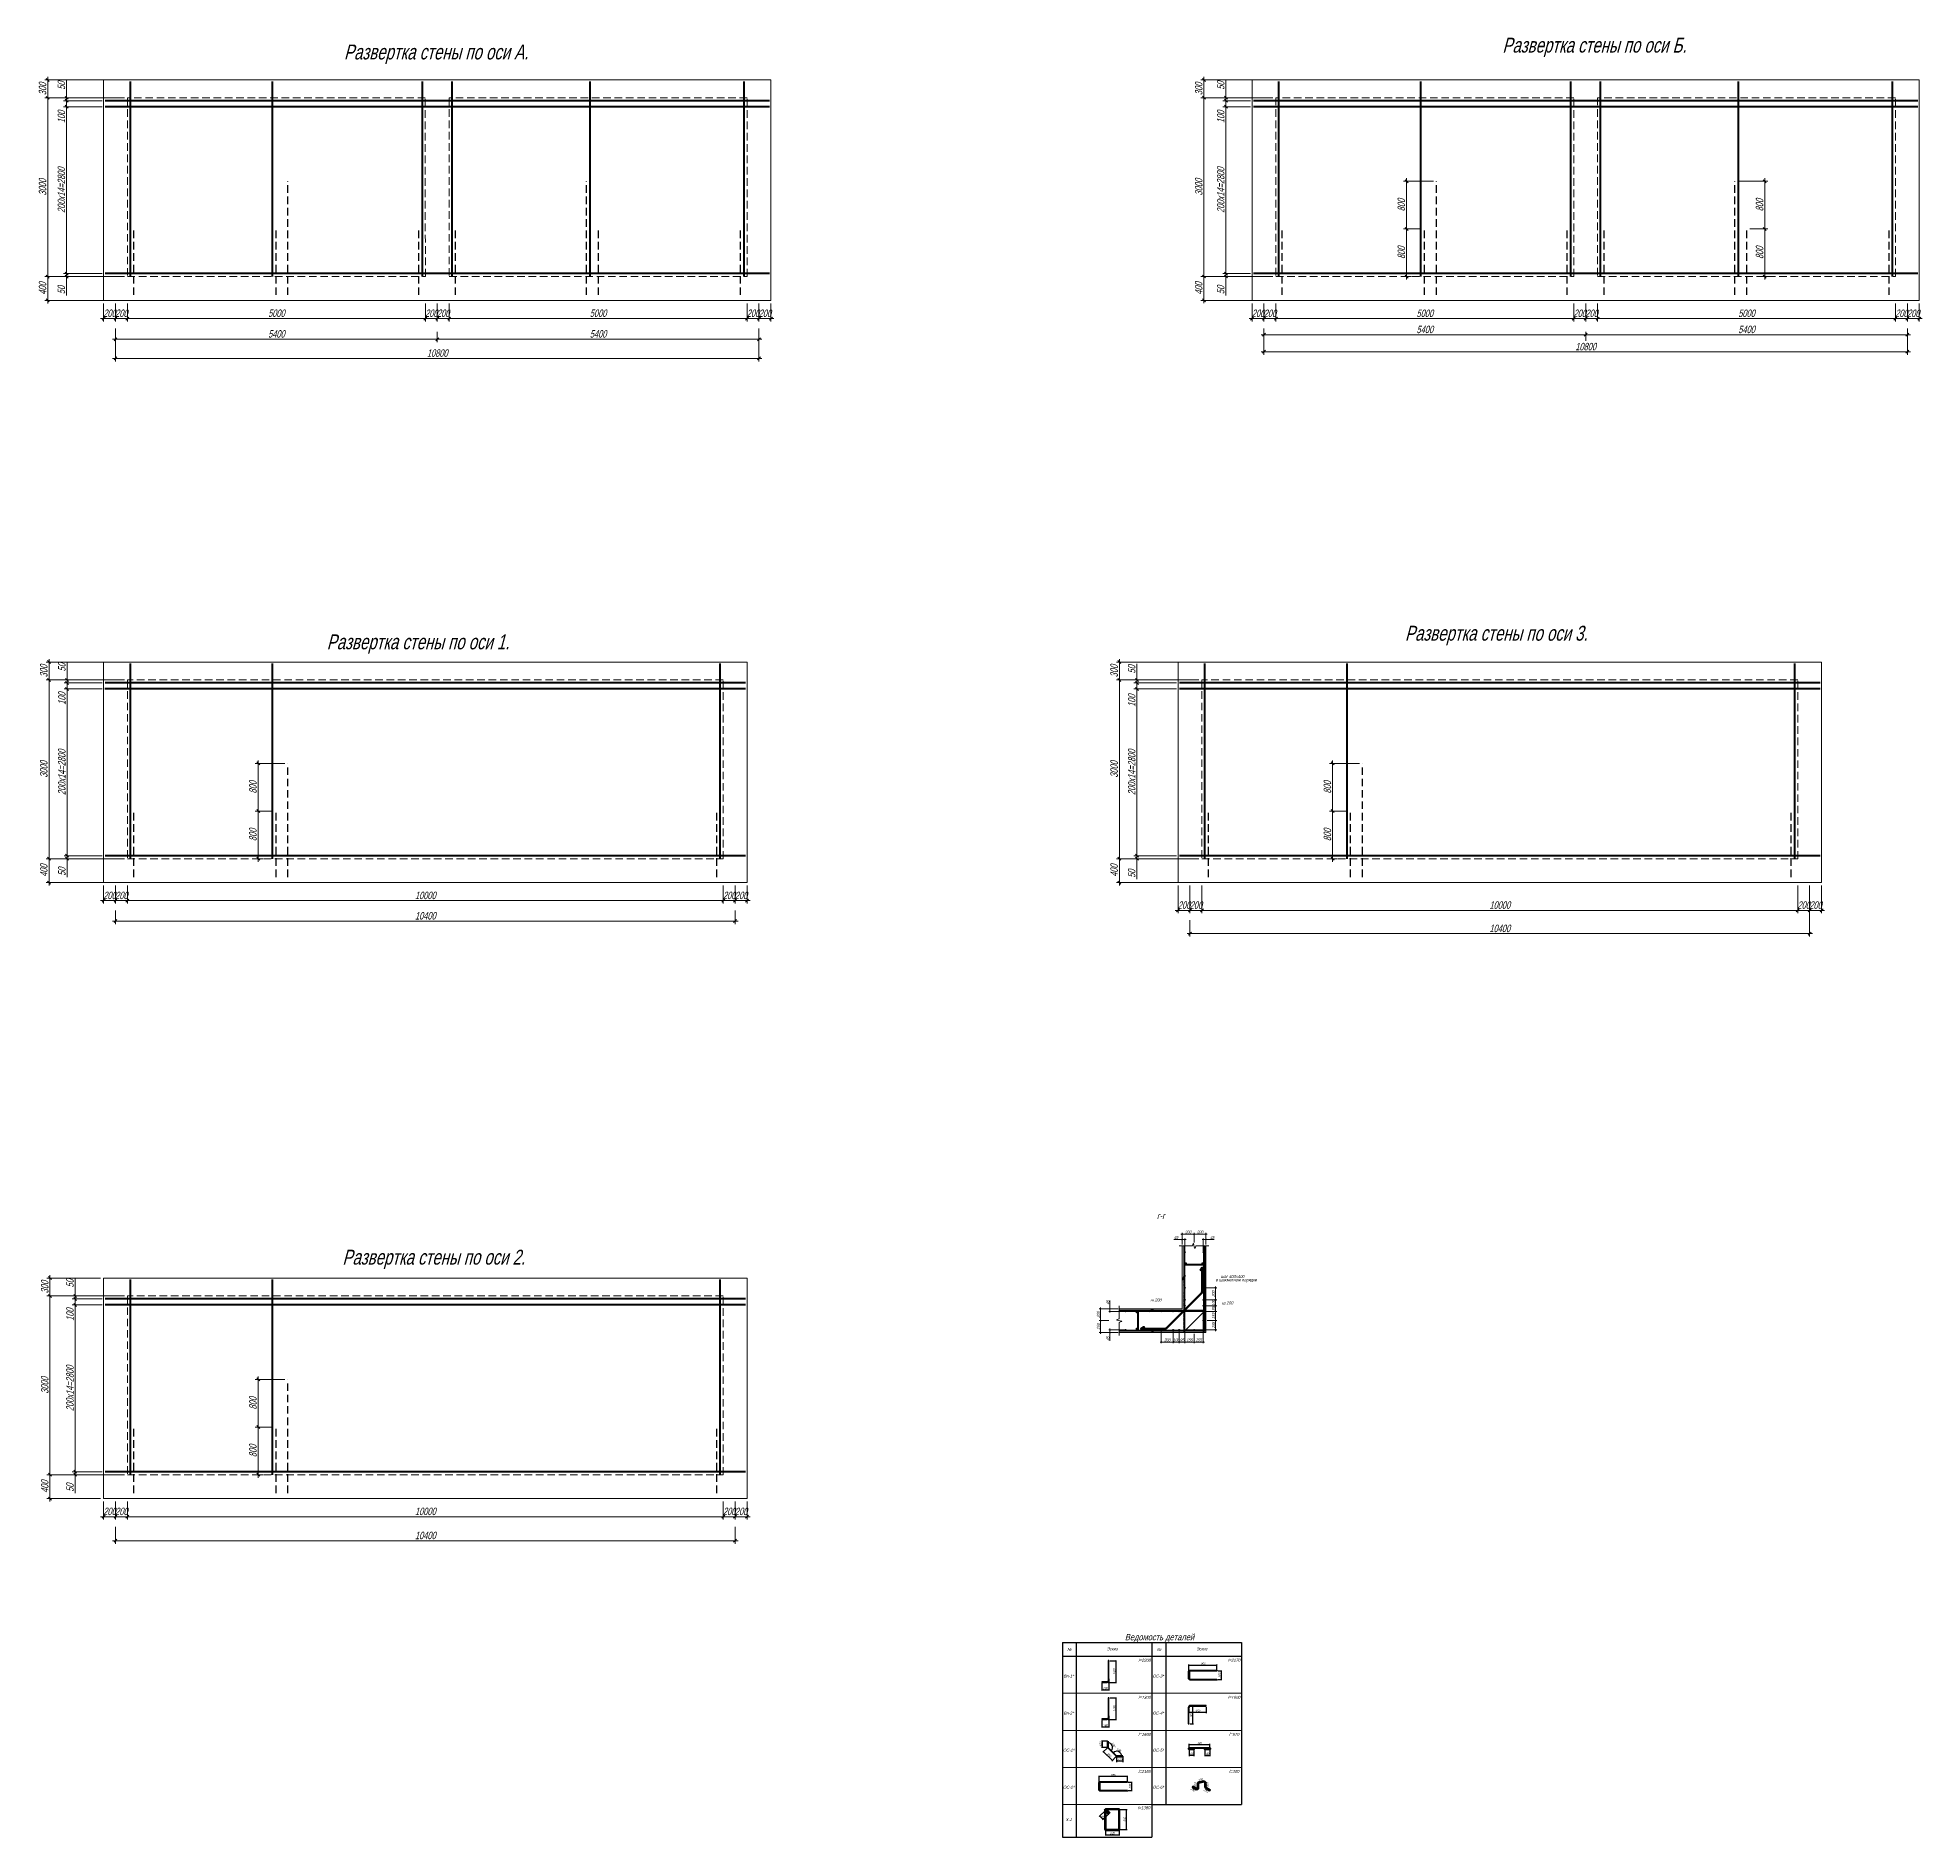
# Model space of a CAD drawing. Header units: millimetres. Extents: x 5929542 to 6152618, y 10240044 to 10382466.
# Drawn here: x 6079013 to 6110647, y 10246979 to 10277185 of the extents above; entities that cross this region are included whole.
import ezdxf
from ezdxf.enums import TextEntityAlignment as Align

# ---------------------------------------------------------------- set-up
doc = ezdxf.new("R2010")
doc.units = ezdxf.units.MM
doc.header["$PDMODE"] = 35
doc.linetypes.add('штриховая', pattern=[19.05, 12.7, -6.35])
doc.layers.get('Defpoints').update_dxf_attribs({"color": 253})
for name, color, linetype, lineweight in [('арматура', 7, 'Continuous', 40), ('КЖ-Рабочий', 251, 'Continuous', 15), ('Металл', 170, 'Continuous', 25), ('Основная', 7, 'Continuous', 30), ('Построения', 7, 'Continuous', 13), ('Размеры', 172, 'Continuous', 13), ('Текст', 134, 'Continuous', 13), ('Толстая', 72, 'Continuous', 30)]:
    doc.layers.add(name, color=color, linetype=linetype, lineweight=lineweight)
doc.styles.add('GOST 2.304', font='mipgost.ttf', dxfattribs={"width": 0.75, "oblique": 15})
doc.dimstyles.new('1k100', dxfattribs={"dimscale": 100, "dimtxt": 2.5, "dimasz": 1.2, "dimexe": 0.8, "dimexo": 1, "dimgap": 0.4, "dimtad": 1, "dimdec": 0, "dimtxsty": 'GOST 2.304', "dimblk": 'ARCHTICK', "dimcen": 2.5, "dimadec": 0, "dimazin": 0, "dimtfac": 1, "dimtdec": 0, "dimtmove": 0, "dimatfit": 3, "dimfxl": 1.25, "dimarcsym": 0})
doc.dimstyles.new('SPDS', dxfattribs={"dimtxt": 2.5, "dimasz": 1, "dimexe": 1, "dimexo": 1, "dimgap": 0.5, "dimtad": 1, "dimdec": 0, "dimrnd": 0.001, "dimtxsty": 'GOST 2.304', "dimblk": 'OBLIQUE', "dimcen": 2.5, "dimdle": 1, "dimclrd": 256, "dimclre": 256, "dimclrt": 256, "dimadec": 0, "dimazin": 2, "dimtfac": 0.75, "dimtdec": 0, "dimtmove": 1, "dimatfit": 3, "dimfxl": 1, "dimtolj": 1, "dimlwd": -1, "dimlwe": -1, "dimarcsym": 0})
pattern_1 = [(45, (-1852.8417, 0), (-2.2450640303, 2.2450640303), [])]

msp = doc.modelspace()

# ---------------------------------------------------------------- texts
at = {"layer": 'Текст', "ltscale": 100, "style": 'GOST 2.304', "oblique": 15, "width": 0.75}
for s, height, p in [('Развертка стены по оси А.', 250, (6084154.9806, 10276820.5583)), ('Развертка стены по оси Б.', 250, (6103599.38925, 10276935.4773)), ('Развертка стены по оси 3.', 250, (6101963.98145, 10267064.52488)), ('Развертка стены по оси 1.', 250, (6083865.30668, 10266919.58192)), ('г-г', 100, (6097799.81508, 10257358.71629)), ('Развертка стены по оси 2.', 250, (6084128.64398, 10256591.67876))]:
    msp.add_text(s, height=height, dxfattribs=at).set_placement(p)
at = {"layer": 'Текст', "ltscale": 20, "style": 'GOST 2.304', "oblique": 15, "width": 0.85}
for s, p in [('в шахматном порядке', (6098784.56871, 10256311.88435)), ('шаг 400х400', (6098870.36893, 10256366.74368)), ('ш.200', (6097689.85545, 10255973.05074)), ('ш.200', (6098891.84487, 10255924.22302))]:
    msp.add_text(s, height=50, dxfattribs=at).set_placement(p)
at = {"layer": 'Текст', "style": 'GOST 2.304', "oblique": 15, "width": 0.85}
for s, p in [('№', (6096330.58629, 10250133.86583)), ('Эскиз', (6097047.97287, 10250141.91753)), ('№', (6097834.89067, 10250133.86583)), ('Эскиз', (6098552.27724, 10250141.91753)), ('l=2200', (6097590.75483, 10249950.75851)), ('l=2170', (6099095.0592, 10249950.75851)), ('Вп-1*', (6096317.84299, 10249685.87594)), ('ОС-3*', (6097822.14736, 10249685.87594)), ('l=1300', (6097590.75483, 10249328.62629)), ('l=1900', (6099095.0592, 10249328.62629)), ('Вп-2*', (6096317.84299, 10249063.74371)), ('ОС-4*', (6097822.14736, 10249063.74371)), ('l=1690', (6097590.75483, 10248706.49407)), ('l=570', (6099095.0592, 10248706.49407)), ('ОС-1*', (6096317.84299, 10248441.61149)), ('ОС-5*', (6097822.14736, 10248441.61149)), ('l=2165', (6097590.75483, 10248084.36185)), ('l=300', (6099095.0592, 10248084.36185)), ('ОС-2*', (6096317.84299, 10247819.47927)), ('ОС-6*', (6097822.14736, 10247819.47927)), ('Х-1', (6096317.84299, 10247275.37723)), ('l=1380', (6097582.45406, 10247474.68744))]:
    msp.add_text(s, height=50, dxfattribs=at).set_placement(p, align=Align.MIDDLE_CENTER)
msp.add_text('Ведомость деталей', height=107.4842215, dxfattribs=at).set_placement((6097261.61727, 10250285.66802))
for s, rotation, p in [('170', 14.3954481, (6098530.76706, 10247943.47324)), ('230', 330.469357705, (6098401.70188, 10247777.71051)), ('200', 90, (6098445.57993, 10247859.37058)), ('230', 330.469357705, (6098621.1527, 10247760.88225)), ('200', 90, (6098652.19803, 10247859.37058))]:
    msp.add_text(s, height=35, rotation=rotation, dxfattribs=at).set_placement(p, align=Align.MIDDLE_CENTER)

# ---------------------------------------------------------------- blocks, each defined once
blk = doc.blocks.new('_Oblique')
at = {"color": 0, "linetype": 'ByBlock', "lineweight": -2}
blk.add_line((-0.5, -0.5), (0.5, 0.5), dxfattribs=at)
blk = doc.blocks.new('*D285')
at = {"layer": 'Defpoints', "color": 0, "ltscale": 100, "transparency": 16777216}
for p in [(6080319, 10272354), (6091120, 10272354), (6091120, 10271803)]:
    blk.add_point(p, dxfattribs=at)
at = {"layer": 'Размеры', "ltscale": 100, "transparency": 16777216}
for p, q in [((6080319, 10272304), (6080319, 10271753)), ((6091120, 10272304), (6091120, 10271753)), ((6080269, 10271803), (6091170, 10271803))]:
    blk.add_line(p, q, dxfattribs=at)
at = {"layer": 'Размеры', "ltscale": 100, "transparency": 16777216, "xscale": 50.00000000000001, "yscale": 50.00000000000001, "zscale": 50.00000000000001, "rotation": 180}
blk.add_blockref('_Oblique', (6080319, 10271803), dxfattribs=at)
at = {"layer": 'Размеры', "ltscale": 100, "transparency": 16777216, "xscale": 50.00000000000001, "yscale": 50.00000000000001, "zscale": 50.00000000000001}
blk.add_blockref('_Oblique', (6091120, 10271803), dxfattribs=at)
at = {"layer": 'Размеры', "ltscale": 100, "transparency": 16777216, "insert": (6085720, 10271891), "char_height": 125, "attachment_point": 5, "style": 'GOST 2.304'}
blk.add_mtext('\\A1;10800', dxfattribs=at)
blk = doc.blocks.new('*D283')
at = {"layer": 'Defpoints', "color": 0, "ltscale": 100, "transparency": 16777216}
for p in [(6085720, 10272300), (6080319, 10272254), (6085720, 10272125)]:
    blk.add_point(p, dxfattribs=at)
at = {"layer": 'Размеры', "ltscale": 100, "transparency": 16777216}
for p, q in [((6080269, 10272125), (6085770, 10272125)), ((6080319, 10272204), (6080319, 10272075)), ((6085720, 10272250), (6085720, 10272075))]:
    blk.add_line(p, q, dxfattribs=at)
at = {"layer": 'Размеры', "ltscale": 100, "transparency": 16777216, "xscale": 50.00000000000001, "yscale": 50.00000000000001, "zscale": 50.00000000000001, "rotation": 180}
blk.add_blockref('_Oblique', (6080319, 10272125), dxfattribs=at)
at = {"layer": 'Размеры', "ltscale": 100, "transparency": 16777216, "xscale": 50.00000000000001, "yscale": 50.00000000000001, "zscale": 50.00000000000001}
blk.add_blockref('_Oblique', (6085720, 10272125), dxfattribs=at)
at = {"layer": 'Размеры', "ltscale": 100, "transparency": 16777216, "insert": (6083020, 10272213), "char_height": 125, "attachment_point": 5, "style": 'GOST 2.304'}
blk.add_mtext('\\A1;5400', dxfattribs=at)
blk = doc.blocks.new('*D284')
at = {"layer": 'Defpoints', "color": 0, "ltscale": 100, "transparency": 16777216}
for p in [(6085720, 10272107), (6091120, 10272125), (6091120, 10272107)]:
    blk.add_point(p, dxfattribs=at)
at = {"layer": 'Размеры', "ltscale": 100, "transparency": 16777216}
for p, q in [((6085670, 10272125), (6091170, 10272125)), ((6085720, 10272157), (6085720, 10272175)), ((6091120, 10272157), (6091120, 10272175))]:
    blk.add_line(p, q, dxfattribs=at)
at = {"layer": 'Размеры', "ltscale": 100, "transparency": 16777216, "xscale": 50.00000000000001, "yscale": 50.00000000000001, "zscale": 50.00000000000001, "rotation": 180}
blk.add_blockref('_Oblique', (6085720, 10272125), dxfattribs=at)
at = {"layer": 'Размеры', "ltscale": 100, "transparency": 16777216, "xscale": 50.00000000000001, "yscale": 50.00000000000001, "zscale": 50.00000000000001}
blk.add_blockref('_Oblique', (6091120, 10272125), dxfattribs=at)
at = {"layer": 'Размеры', "ltscale": 100, "transparency": 16777216, "insert": (6088420, 10272213), "char_height": 125, "attachment_point": 5, "style": 'GOST 2.304'}
blk.add_mtext('\\A1;5400', dxfattribs=at)
blk = doc.blocks.new('*D296')
at = {"layer": 'Defpoints', "color": 0, "ltscale": 100, "transparency": 16777216}
for p in [(6080319, 10262583), (6090720, 10262583), (6090720, 10262358)]:
    blk.add_point(p, dxfattribs=at)
at = {"layer": 'Размеры', "ltscale": 100, "transparency": 16777216}
for p, q in [((6080319, 10262533), (6080319, 10262308)), ((6090720, 10262533), (6090720, 10262308)), ((6080269, 10262358), (6090770, 10262358))]:
    blk.add_line(p, q, dxfattribs=at)
at = {"layer": 'Размеры', "ltscale": 100, "transparency": 16777216, "xscale": 50.00000000000001, "yscale": 50.00000000000001, "zscale": 50.00000000000001, "rotation": 180}
blk.add_blockref('_Oblique', (6080319, 10262358), dxfattribs=at)
at = {"layer": 'Размеры', "ltscale": 100, "transparency": 16777216, "xscale": 50.00000000000001, "yscale": 50.00000000000001, "zscale": 50.00000000000001}
blk.add_blockref('_Oblique', (6090720, 10262358), dxfattribs=at)
at = {"layer": 'Размеры', "ltscale": 100, "transparency": 16777216, "insert": (6085520, 10262446), "char_height": 125, "attachment_point": 5, "style": 'GOST 2.304'}
blk.add_mtext('\\A1;10400', dxfattribs=at)
blk = doc.blocks.new('*D298')
at = {"layer": 'Defpoints', "color": 0, "ltscale": 100, "transparency": 16777216}
for p in [(6080319, 10252243), (6090720, 10252243), (6090720, 10251957)]:
    blk.add_point(p, dxfattribs=at)
at = {"layer": 'Размеры', "ltscale": 100, "transparency": 16777216}
for p, q in [((6080319, 10252193), (6080319, 10251907)), ((6090720, 10252193), (6090720, 10251907)), ((6080269, 10251957), (6090770, 10251957))]:
    blk.add_line(p, q, dxfattribs=at)
at = {"layer": 'Размеры', "ltscale": 100, "transparency": 16777216, "xscale": 50.00000000000001, "yscale": 50.00000000000001, "zscale": 50.00000000000001, "rotation": 180}
blk.add_blockref('_Oblique', (6080319, 10251957), dxfattribs=at)
at = {"layer": 'Размеры', "ltscale": 100, "transparency": 16777216, "xscale": 50.00000000000001, "yscale": 50.00000000000001, "zscale": 50.00000000000001}
blk.add_blockref('_Oblique', (6090720, 10251957), dxfattribs=at)
at = {"layer": 'Размеры', "ltscale": 100, "transparency": 16777216, "insert": (6085520, 10252045), "char_height": 125, "attachment_point": 5, "style": 'GOST 2.304'}
blk.add_mtext('\\A1;10400', dxfattribs=at)
blk = doc.blocks.new('*D525')
at = {"layer": 'Defpoints', "color": 0, "ltscale": 100, "transparency": 16777216}
for p in [(6079498, 10273226), (6080144, 10273226), (6080519, 10273176)]:
    blk.add_point(p, dxfattribs=at)
at = {"layer": 'Размеры', "ltscale": 100, "transparency": 16777216}
for p, q in [((6079498, 10273226), (6079498, 10273276)), ((6080094, 10273226), (6079448, 10273226)), ((6080469, 10273176), (6079448, 10273176)), ((6079498, 10273176), (6079498, 10273226)), ((6079498, 10273176), (6079498, 10273226)), ((6079498, 10273176), (6079498, 10273126)), ((6079498, 10272858), (6079498, 10273176))]:
    blk.add_line(p, q, dxfattribs=at)
at = {"layer": 'Размеры', "ltscale": 100, "transparency": 16777216, "xscale": 50.00000000000001, "yscale": 50.00000000000001, "zscale": 50.00000000000001}
for p, rotation in [((6079498, 10273226), 270), ((6079498, 10273176), 90)]:
    blk.add_blockref('_Oblique', p, dxfattribs=dict(at, rotation=rotation))
at = {"layer": 'Размеры', "ltscale": 100, "transparency": 16777216, "insert": (6079411, 10272950), "char_height": 125, "attachment_point": 5, "rotation": 90, "style": 'GOST 2.304'}
blk.add_mtext('\\A1;50', dxfattribs=at)
blk = doc.blocks.new('*D526')
at = {"layer": 'Defpoints', "color": 0, "ltscale": 100, "transparency": 16777216}
for p in [(6079498, 10276026), (6080144, 10276026), (6080144, 10273226)]:
    blk.add_point(p, dxfattribs=at)
at = {"layer": 'Размеры', "ltscale": 100, "transparency": 16777216}
for p, q in [((6080094, 10276026), (6079448, 10276026)), ((6079498, 10273176), (6079498, 10276076)), ((6080094, 10273226), (6079448, 10273226))]:
    blk.add_line(p, q, dxfattribs=at)
at = {"layer": 'Размеры', "ltscale": 100, "transparency": 16777216, "xscale": 50.00000000000001, "yscale": 50.00000000000001, "zscale": 50.00000000000001}
for p, rotation in [((6079498, 10276026), 90), ((6079498, 10273226), 270)]:
    blk.add_blockref('_Oblique', p, dxfattribs=dict(at, rotation=rotation))
at = {"layer": 'Размеры', "ltscale": 100, "transparency": 16777216, "insert": (6079411, 10274626), "char_height": 125, "attachment_point": 5, "rotation": 90, "style": 'GOST 2.304'}
blk.add_mtext('\\A1;200х14=2800', dxfattribs=at)
blk = doc.blocks.new('*D527')
at = {"layer": 'Defpoints', "color": 0, "ltscale": 100, "transparency": 16777216}
for p in [(6079498, 10276126), (6080144, 10276126), (6080144, 10276026)]:
    blk.add_point(p, dxfattribs=at)
at = {"layer": 'Размеры', "ltscale": 100, "transparency": 16777216}
for p, q in [((6080094, 10276126), (6079448, 10276126)), ((6079498, 10275976), (6079498, 10276176)), ((6080094, 10276026), (6079448, 10276026)), ((6079498, 10275740), (6079498, 10276026))]:
    blk.add_line(p, q, dxfattribs=at)
at = {"layer": 'Размеры', "ltscale": 100, "transparency": 16777216, "xscale": 50.00000000000001, "yscale": 50.00000000000001, "zscale": 50.00000000000001}
for p, rotation in [((6079498, 10276126), 90), ((6079498, 10276026), 270)]:
    blk.add_blockref('_Oblique', p, dxfattribs=dict(at, rotation=rotation))
at = {"layer": 'Размеры', "ltscale": 100, "transparency": 16777216, "insert": (6079411, 10275856), "char_height": 125, "attachment_point": 5, "rotation": 90, "style": 'GOST 2.304'}
blk.add_mtext('\\A1;100', dxfattribs=at)
blk = doc.blocks.new('*D528')
at = {"layer": 'Defpoints', "color": 0, "ltscale": 100, "transparency": 16777216}
for p in [(6079498, 10276176), (6080144, 10276126), (6080519, 10276176)]:
    blk.add_point(p, dxfattribs=at)
at = {"layer": 'Размеры', "ltscale": 100, "transparency": 16777216}
for p, q in [((6079498, 10276473), (6079498, 10276176)), ((6080469, 10276176), (6079448, 10276176)), ((6080094, 10276126), (6079448, 10276126)), ((6079498, 10276076), (6079498, 10276226))]:
    blk.add_line(p, q, dxfattribs=at)
at = {"layer": 'Размеры', "ltscale": 100, "transparency": 16777216, "xscale": 50.00000000000001, "yscale": 50.00000000000001, "zscale": 50.00000000000001}
for p, rotation in [((6079498, 10276176), 90), ((6079498, 10276126), 270)]:
    blk.add_blockref('_Oblique', p, dxfattribs=dict(at, rotation=rotation))
at = {"layer": 'Размеры', "ltscale": 100, "transparency": 16777216, "insert": (6079411, 10276381), "char_height": 125, "attachment_point": 5, "rotation": 90, "style": 'GOST 2.304'}
blk.add_mtext('\\A1;50', dxfattribs=at)
blk = doc.blocks.new('*D529')
at = {"layer": 'Defpoints', "color": 0, "ltscale": 100, "transparency": 16777216}
for p in [(6079183, 10273176), (6080122, 10273176), (6080226, 10272776)]:
    blk.add_point(p, dxfattribs=at)
at = {"layer": 'Размеры', "ltscale": 100, "transparency": 16777216}
for p, q in [((6080072, 10273176), (6079133, 10273176)), ((6079183, 10272726), (6079183, 10273226)), ((6080176, 10272776), (6079133, 10272776))]:
    blk.add_line(p, q, dxfattribs=at)
at = {"layer": 'Размеры', "ltscale": 100, "transparency": 16777216, "xscale": 50.00000000000001, "yscale": 50.00000000000001, "zscale": 50.00000000000001}
for p, rotation in [((6079183, 10273176), 90), ((6079183, 10272776), 270)]:
    blk.add_blockref('_Oblique', p, dxfattribs=dict(at, rotation=rotation))
at = {"layer": 'Размеры', "ltscale": 100, "transparency": 16777216, "insert": (6079095, 10272976), "char_height": 125, "attachment_point": 5, "rotation": 90, "style": 'GOST 2.304'}
blk.add_mtext('\\A1;400', dxfattribs=at)
blk = doc.blocks.new('*D530')
at = {"layer": 'Defpoints', "color": 0, "ltscale": 100, "transparency": 16777216}
for p in [(6079183, 10276176), (6080226, 10276176), (6079448, 10273176)]:
    blk.add_point(p, dxfattribs=at)
at = {"layer": 'Размеры', "ltscale": 100, "transparency": 16777216}
for p, q in [((6080176, 10276176), (6079133, 10276176)), ((6079183, 10273126), (6079183, 10276226)), ((6079398, 10273176), (6079133, 10273176))]:
    blk.add_line(p, q, dxfattribs=at)
at = {"layer": 'Размеры', "ltscale": 100, "transparency": 16777216, "xscale": 50.00000000000001, "yscale": 50.00000000000001, "zscale": 50.00000000000001}
for p, rotation in [((6079183, 10276176), 90), ((6079183, 10273176), 270)]:
    blk.add_blockref('_Oblique', p, dxfattribs=dict(at, rotation=rotation))
at = {"layer": 'Размеры', "ltscale": 100, "transparency": 16777216, "insert": (6079095, 10274676), "char_height": 125, "attachment_point": 5, "rotation": 90, "style": 'GOST 2.304'}
blk.add_mtext('\\A1;3000', dxfattribs=at)
blk = doc.blocks.new('*D531')
at = {"layer": 'Defpoints', "color": 0, "ltscale": 100, "transparency": 16777216}
for p in [(6079183, 10276476), (6080226, 10276476), (6080226, 10276176)]:
    blk.add_point(p, dxfattribs=at)
at = {"layer": 'Размеры', "ltscale": 100, "transparency": 16777216}
for p, q in [((6080176, 10276476), (6079133, 10276476)), ((6079183, 10276126), (6079183, 10276526)), ((6080176, 10276176), (6079133, 10276176))]:
    blk.add_line(p, q, dxfattribs=at)
at = {"layer": 'Размеры', "ltscale": 100, "transparency": 16777216, "xscale": 50.00000000000001, "yscale": 50.00000000000001, "zscale": 50.00000000000001}
for p, rotation in [((6079183, 10276476), 90), ((6079183, 10276176), 270)]:
    blk.add_blockref('_Oblique', p, dxfattribs=dict(at, rotation=rotation))
at = {"layer": 'Размеры', "ltscale": 100, "transparency": 16777216, "insert": (6079095, 10276326), "char_height": 125, "attachment_point": 5, "rotation": 90, "style": 'GOST 2.304'}
blk.add_mtext('\\A1;300', dxfattribs=at)
blk = doc.blocks.new('*D532')
at = {"layer": 'Defpoints', "color": 0, "ltscale": 100, "transparency": 16777216}
for p in [(6080119, 10272776), (6080319, 10272776), (6080119, 10272472)]:
    blk.add_point(p, dxfattribs=at)
at = {"layer": 'Размеры', "ltscale": 100, "transparency": 16777216}
for p, q in [((6080119, 10272726), (6080119, 10272422)), ((6080319, 10272726), (6080319, 10272422)), ((6080369, 10272472), (6080069, 10272472))]:
    blk.add_line(p, q, dxfattribs=at)
at = {"layer": 'Размеры', "ltscale": 100, "transparency": 16777216, "xscale": 50.00000000000001, "yscale": 50.00000000000001, "zscale": 50.00000000000001, "rotation": 180}
blk.add_blockref('_Oblique', (6080119, 10272472), dxfattribs=at)
at = {"layer": 'Размеры', "ltscale": 100, "transparency": 16777216, "xscale": 50.00000000000001, "yscale": 50.00000000000001, "zscale": 50.00000000000001}
blk.add_blockref('_Oblique', (6080319, 10272472), dxfattribs=at)
at = {"layer": 'Размеры', "ltscale": 100, "transparency": 16777216, "insert": (6080219, 10272560), "char_height": 125, "attachment_point": 5, "style": 'GOST 2.304'}
blk.add_mtext('\\A1;200', dxfattribs=at)
blk = doc.blocks.new('*D533')
at = {"layer": 'Defpoints', "color": 0, "ltscale": 100, "transparency": 16777216}
for p in [(6080319, 10272776), (6080519, 10272776), (6080519, 10272472)]:
    blk.add_point(p, dxfattribs=at)
at = {"layer": 'Размеры', "ltscale": 100, "transparency": 16777216}
for p, q in [((6080319, 10272726), (6080319, 10272422)), ((6080519, 10272726), (6080519, 10272422)), ((6080269, 10272472), (6080569, 10272472))]:
    blk.add_line(p, q, dxfattribs=at)
at = {"layer": 'Размеры', "ltscale": 100, "transparency": 16777216, "xscale": 50.00000000000001, "yscale": 50.00000000000001, "zscale": 50.00000000000001, "rotation": 180}
blk.add_blockref('_Oblique', (6080319, 10272472), dxfattribs=at)
at = {"layer": 'Размеры', "ltscale": 100, "transparency": 16777216, "xscale": 50.00000000000001, "yscale": 50.00000000000001, "zscale": 50.00000000000001}
blk.add_blockref('_Oblique', (6080519, 10272472), dxfattribs=at)
at = {"layer": 'Размеры', "ltscale": 100, "transparency": 16777216, "insert": (6080419, 10272560), "char_height": 125, "attachment_point": 5, "style": 'GOST 2.304'}
blk.add_mtext('\\A1;200', dxfattribs=at)
blk = doc.blocks.new('*D534')
at = {"layer": 'Defpoints', "color": 0, "ltscale": 100, "transparency": 16777216}
for p in [(6085520, 10272776), (6085720, 10272776), (6085520, 10272472)]:
    blk.add_point(p, dxfattribs=at)
at = {"layer": 'Размеры', "ltscale": 100, "transparency": 16777216}
for p, q in [((6085520, 10272726), (6085520, 10272422)), ((6085720, 10272726), (6085720, 10272422)), ((6085770, 10272472), (6085470, 10272472))]:
    blk.add_line(p, q, dxfattribs=at)
at = {"layer": 'Размеры', "ltscale": 100, "transparency": 16777216, "xscale": 50.00000000000001, "yscale": 50.00000000000001, "zscale": 50.00000000000001, "rotation": 180}
blk.add_blockref('_Oblique', (6085520, 10272472), dxfattribs=at)
at = {"layer": 'Размеры', "ltscale": 100, "transparency": 16777216, "xscale": 50.00000000000001, "yscale": 50.00000000000001, "zscale": 50.00000000000001}
blk.add_blockref('_Oblique', (6085720, 10272472), dxfattribs=at)
at = {"layer": 'Размеры', "ltscale": 100, "transparency": 16777216, "insert": (6085620, 10272560), "char_height": 125, "attachment_point": 5, "style": 'GOST 2.304'}
blk.add_mtext('\\A1;200', dxfattribs=at)
blk = doc.blocks.new('*D535')
at = {"layer": 'Defpoints', "color": 0, "ltscale": 100, "transparency": 16777216}
for p in [(6085720, 10272776), (6085920, 10272776), (6085920, 10272472)]:
    blk.add_point(p, dxfattribs=at)
at = {"layer": 'Размеры', "ltscale": 100, "transparency": 16777216}
for p, q in [((6085720, 10272726), (6085720, 10272422)), ((6085920, 10272726), (6085920, 10272422)), ((6085670, 10272472), (6085970, 10272472))]:
    blk.add_line(p, q, dxfattribs=at)
at = {"layer": 'Размеры', "ltscale": 100, "transparency": 16777216, "xscale": 50.00000000000001, "yscale": 50.00000000000001, "zscale": 50.00000000000001, "rotation": 180}
blk.add_blockref('_Oblique', (6085720, 10272472), dxfattribs=at)
at = {"layer": 'Размеры', "ltscale": 100, "transparency": 16777216, "xscale": 50.00000000000001, "yscale": 50.00000000000001, "zscale": 50.00000000000001}
blk.add_blockref('_Oblique', (6085920, 10272472), dxfattribs=at)
at = {"layer": 'Размеры', "ltscale": 100, "transparency": 16777216, "insert": (6085820, 10272560), "char_height": 125, "attachment_point": 5, "style": 'GOST 2.304'}
blk.add_mtext('\\A1;200', dxfattribs=at)
blk = doc.blocks.new('*D536')
at = {"layer": 'Defpoints', "color": 0, "ltscale": 100, "transparency": 16777216}
for p in [(6090920, 10272776), (6091120, 10272776), (6090920, 10272472)]:
    blk.add_point(p, dxfattribs=at)
at = {"layer": 'Размеры', "ltscale": 100, "transparency": 16777216}
for p, q in [((6090920, 10272726), (6090920, 10272422)), ((6091120, 10272726), (6091120, 10272422)), ((6091170, 10272472), (6090870, 10272472))]:
    blk.add_line(p, q, dxfattribs=at)
at = {"layer": 'Размеры', "ltscale": 100, "transparency": 16777216, "xscale": 50.00000000000001, "yscale": 50.00000000000001, "zscale": 50.00000000000001, "rotation": 180}
blk.add_blockref('_Oblique', (6090920, 10272472), dxfattribs=at)
at = {"layer": 'Размеры', "ltscale": 100, "transparency": 16777216, "xscale": 50.00000000000001, "yscale": 50.00000000000001, "zscale": 50.00000000000001}
blk.add_blockref('_Oblique', (6091120, 10272472), dxfattribs=at)
at = {"layer": 'Размеры', "ltscale": 100, "transparency": 16777216, "insert": (6091020, 10272560), "char_height": 125, "attachment_point": 5, "style": 'GOST 2.304'}
blk.add_mtext('\\A1;200', dxfattribs=at)
blk = doc.blocks.new('*D537')
at = {"layer": 'Defpoints', "color": 0, "ltscale": 100, "transparency": 16777216}
for p in [(6091120, 10272776), (6091320, 10272776), (6091320, 10272472)]:
    blk.add_point(p, dxfattribs=at)
at = {"layer": 'Размеры', "ltscale": 100, "transparency": 16777216}
for p, q in [((6091120, 10272726), (6091120, 10272422)), ((6091320, 10272726), (6091320, 10272422)), ((6091070, 10272472), (6091370, 10272472))]:
    blk.add_line(p, q, dxfattribs=at)
at = {"layer": 'Размеры', "ltscale": 100, "transparency": 16777216, "xscale": 50.00000000000001, "yscale": 50.00000000000001, "zscale": 50.00000000000001, "rotation": 180}
blk.add_blockref('_Oblique', (6091120, 10272472), dxfattribs=at)
at = {"layer": 'Размеры', "ltscale": 100, "transparency": 16777216, "xscale": 50.00000000000001, "yscale": 50.00000000000001, "zscale": 50.00000000000001}
blk.add_blockref('_Oblique', (6091320, 10272472), dxfattribs=at)
at = {"layer": 'Размеры', "ltscale": 100, "transparency": 16777216, "insert": (6091220, 10272560), "char_height": 125, "attachment_point": 5, "style": 'GOST 2.304'}
blk.add_mtext('\\A1;200', dxfattribs=at)
blk = doc.blocks.new('*D538')
at = {"layer": 'Defpoints', "color": 0, "ltscale": 100, "transparency": 16777216}
for p in [(6085920, 10272726), (6090920, 10272726), (6090920, 10272472)]:
    blk.add_point(p, dxfattribs=at)
at = {"layer": 'Размеры', "ltscale": 100, "transparency": 16777216}
for p, q in [((6085920, 10272676), (6085920, 10272422)), ((6090920, 10272676), (6090920, 10272422)), ((6085870, 10272472), (6090970, 10272472))]:
    blk.add_line(p, q, dxfattribs=at)
at = {"layer": 'Размеры', "ltscale": 100, "transparency": 16777216, "xscale": 50.00000000000001, "yscale": 50.00000000000001, "zscale": 50.00000000000001, "rotation": 180}
blk.add_blockref('_Oblique', (6085920, 10272472), dxfattribs=at)
at = {"layer": 'Размеры', "ltscale": 100, "transparency": 16777216, "xscale": 50.00000000000001, "yscale": 50.00000000000001, "zscale": 50.00000000000001}
blk.add_blockref('_Oblique', (6090920, 10272472), dxfattribs=at)
at = {"layer": 'Размеры', "ltscale": 100, "transparency": 16777216, "insert": (6088420, 10272560), "char_height": 125, "attachment_point": 5, "style": 'GOST 2.304'}
blk.add_mtext('\\A1;5000', dxfattribs=at)
blk = doc.blocks.new('*D539')
at = {"layer": 'Defpoints', "color": 0, "ltscale": 100, "transparency": 16777216}
for p in [(6080519, 10272726), (6085520, 10272726), (6080519, 10272472)]:
    blk.add_point(p, dxfattribs=at)
at = {"layer": 'Размеры', "ltscale": 100, "transparency": 16777216}
for p, q in [((6080519, 10272676), (6080519, 10272422)), ((6085520, 10272676), (6085520, 10272422)), ((6085570, 10272472), (6080469, 10272472))]:
    blk.add_line(p, q, dxfattribs=at)
at = {"layer": 'Размеры', "ltscale": 100, "transparency": 16777216, "xscale": 50.00000000000001, "yscale": 50.00000000000001, "zscale": 50.00000000000001, "rotation": 180}
blk.add_blockref('_Oblique', (6080519, 10272472), dxfattribs=at)
at = {"layer": 'Размеры', "ltscale": 100, "transparency": 16777216, "xscale": 50.00000000000001, "yscale": 50.00000000000001, "zscale": 50.00000000000001}
blk.add_blockref('_Oblique', (6085520, 10272472), dxfattribs=at)
at = {"layer": 'Размеры', "ltscale": 100, "transparency": 16777216, "insert": (6083020, 10272560), "char_height": 125, "attachment_point": 5, "style": 'GOST 2.304'}
blk.add_mtext('\\A1;5000', dxfattribs=at)
blk = doc.blocks.new('*D542')
at = {"layer": 'Defpoints', "color": 0, "ltscale": 100, "transparency": 16777216}
for p in [(6079506, 10263455), (6080144, 10263455), (6080519, 10263405)]:
    blk.add_point(p, dxfattribs=at)
at = {"layer": 'Размеры', "ltscale": 100, "transparency": 16777216}
for p, q in [((6080094, 10263455), (6079456, 10263455)), ((6079506, 10263455), (6079506, 10263505)), ((6079506, 10263405), (6079506, 10263455)), ((6079506, 10263405), (6079506, 10263455)), ((6080469, 10263405), (6079456, 10263405)), ((6079506, 10263405), (6079506, 10263355)), ((6079506, 10263095), (6079506, 10263405))]:
    blk.add_line(p, q, dxfattribs=at)
at = {"layer": 'Размеры', "ltscale": 100, "transparency": 16777216, "xscale": 50.00000000000001, "yscale": 50.00000000000001, "zscale": 50.00000000000001}
for p, rotation in [((6079506, 10263455), 270), ((6079506, 10263405), 90)]:
    blk.add_blockref('_Oblique', p, dxfattribs=dict(at, rotation=rotation))
at = {"layer": 'Размеры', "ltscale": 100, "transparency": 16777216, "insert": (6079419, 10263187), "char_height": 125, "attachment_point": 5, "rotation": 90, "style": 'GOST 2.304'}
blk.add_mtext('\\A1;50', dxfattribs=at)
blk = doc.blocks.new('*D540')
at = {"layer": 'Defpoints', "color": 0, "ltscale": 100, "transparency": 16777216}
for p in [(6079506, 10266255), (6080144, 10266255), (6080144, 10263455)]:
    blk.add_point(p, dxfattribs=at)
at = {"layer": 'Размеры', "ltscale": 100, "transparency": 16777216}
for p, q in [((6079506, 10263405), (6079506, 10266305)), ((6080094, 10266255), (6079456, 10266255)), ((6080094, 10263455), (6079456, 10263455))]:
    blk.add_line(p, q, dxfattribs=at)
at = {"layer": 'Размеры', "ltscale": 100, "transparency": 16777216, "xscale": 50.00000000000001, "yscale": 50.00000000000001, "zscale": 50.00000000000001}
for p, rotation in [((6079506, 10266255), 90), ((6079506, 10263455), 270)]:
    blk.add_blockref('_Oblique', p, dxfattribs=dict(at, rotation=rotation))
at = {"layer": 'Размеры', "ltscale": 100, "transparency": 16777216, "insert": (6079419, 10264855), "char_height": 125, "attachment_point": 5, "rotation": 90, "style": 'GOST 2.304'}
blk.add_mtext('\\A1;200х14=2800', dxfattribs=at)
blk = doc.blocks.new('*D543')
at = {"layer": 'Defpoints', "color": 0, "ltscale": 100, "transparency": 16777216}
for p in [(6079506, 10266355), (6080144, 10266355), (6080144, 10266255)]:
    blk.add_point(p, dxfattribs=at)
at = {"layer": 'Размеры', "ltscale": 100, "transparency": 16777216}
for p, q in [((6080094, 10266355), (6079456, 10266355)), ((6079506, 10266205), (6079506, 10266405)), ((6080094, 10266255), (6079456, 10266255))]:
    blk.add_line(p, q, dxfattribs=at)
at = {"layer": 'Размеры', "ltscale": 100, "transparency": 16777216, "xscale": 50.00000000000001, "yscale": 50.00000000000001, "zscale": 50.00000000000001}
for p, rotation in [((6079506, 10266355), 90), ((6079506, 10266255), 270)]:
    blk.add_blockref('_Oblique', p, dxfattribs=dict(at, rotation=rotation))
at = {"layer": 'Размеры', "ltscale": 100, "transparency": 16777216, "insert": (6079419, 10266093), "char_height": 125, "attachment_point": 5, "rotation": 90, "style": 'GOST 2.304'}
blk.add_mtext('\\A1;100', dxfattribs=at)
blk = doc.blocks.new('*D544')
at = {"layer": 'Defpoints', "color": 0, "ltscale": 100, "transparency": 16777216}
for p in [(6079506, 10266405), (6080144, 10266355), (6080519, 10266405)]:
    blk.add_point(p, dxfattribs=at)
at = {"layer": 'Размеры', "ltscale": 100, "transparency": 16777216}
for p, q in [((6079506, 10266710), (6079506, 10266405)), ((6080469, 10266405), (6079456, 10266405)), ((6080094, 10266355), (6079456, 10266355)), ((6079506, 10266305), (6079506, 10266455))]:
    blk.add_line(p, q, dxfattribs=at)
at = {"layer": 'Размеры', "ltscale": 100, "transparency": 16777216, "xscale": 50.00000000000001, "yscale": 50.00000000000001, "zscale": 50.00000000000001}
for p, rotation in [((6079506, 10266405), 90), ((6079506, 10266355), 270)]:
    blk.add_blockref('_Oblique', p, dxfattribs=dict(at, rotation=rotation))
at = {"layer": 'Размеры', "ltscale": 100, "transparency": 16777216, "insert": (6079419, 10266618), "char_height": 125, "attachment_point": 5, "rotation": 90, "style": 'GOST 2.304'}
blk.add_mtext('\\A1;50', dxfattribs=at)
blk = doc.blocks.new('*D545')
at = {"layer": 'Defpoints', "color": 0, "ltscale": 100, "transparency": 16777216}
for p in [(6079204, 10263405), (6080135, 10263405), (6080239, 10263005)]:
    blk.add_point(p, dxfattribs=at)
at = {"layer": 'Размеры', "ltscale": 100, "transparency": 16777216}
for p, q in [((6079204, 10262955), (6079204, 10263455)), ((6080085, 10263405), (6079154, 10263405)), ((6080189, 10263005), (6079154, 10263005))]:
    blk.add_line(p, q, dxfattribs=at)
at = {"layer": 'Размеры', "ltscale": 100, "transparency": 16777216, "xscale": 50.00000000000001, "yscale": 50.00000000000001, "zscale": 50.00000000000001}
for p, rotation in [((6079204, 10263405), 90), ((6079204, 10263005), 270)]:
    blk.add_blockref('_Oblique', p, dxfattribs=dict(at, rotation=rotation))
at = {"layer": 'Размеры', "ltscale": 100, "transparency": 16777216, "insert": (6079116, 10263205), "char_height": 125, "attachment_point": 5, "rotation": 90, "style": 'GOST 2.304'}
blk.add_mtext('\\A1;400', dxfattribs=at)
blk = doc.blocks.new('*D541')
at = {"layer": 'Defpoints', "color": 0, "ltscale": 100, "transparency": 16777216}
for p in [(6079204, 10266405), (6080239, 10266405), (6079470, 10263405)]:
    blk.add_point(p, dxfattribs=at)
at = {"layer": 'Размеры', "ltscale": 100, "transparency": 16777216}
for p, q in [((6080189, 10266405), (6079154, 10266405)), ((6079204, 10263355), (6079204, 10266455)), ((6079420, 10263405), (6079154, 10263405))]:
    blk.add_line(p, q, dxfattribs=at)
at = {"layer": 'Размеры', "ltscale": 100, "transparency": 16777216, "xscale": 50.00000000000001, "yscale": 50.00000000000001, "zscale": 50.00000000000001}
for p, rotation in [((6079204, 10266405), 90), ((6079204, 10263405), 270)]:
    blk.add_blockref('_Oblique', p, dxfattribs=dict(at, rotation=rotation))
at = {"layer": 'Размеры', "ltscale": 100, "transparency": 16777216, "insert": (6079116, 10264905), "char_height": 125, "attachment_point": 5, "rotation": 90, "style": 'GOST 2.304'}
blk.add_mtext('\\A1;3000', dxfattribs=at)
blk = doc.blocks.new('*D546')
at = {"layer": 'Defpoints', "color": 0, "ltscale": 100, "transparency": 16777216}
for p in [(6079204, 10266705), (6080239, 10266705), (6080239, 10266405)]:
    blk.add_point(p, dxfattribs=at)
at = {"layer": 'Размеры', "ltscale": 100, "transparency": 16777216}
for p, q in [((6080189, 10266705), (6079154, 10266705)), ((6079204, 10266355), (6079204, 10266755)), ((6080189, 10266405), (6079154, 10266405))]:
    blk.add_line(p, q, dxfattribs=at)
at = {"layer": 'Размеры', "ltscale": 100, "transparency": 16777216, "xscale": 50.00000000000001, "yscale": 50.00000000000001, "zscale": 50.00000000000001}
for p, rotation in [((6079204, 10266705), 90), ((6079204, 10266405), 270)]:
    blk.add_blockref('_Oblique', p, dxfattribs=dict(at, rotation=rotation))
at = {"layer": 'Размеры', "ltscale": 100, "transparency": 16777216, "insert": (6079116, 10266555), "char_height": 125, "attachment_point": 5, "rotation": 90, "style": 'GOST 2.304'}
blk.add_mtext('\\A1;300', dxfattribs=at)
blk = doc.blocks.new('*D547')
at = {"layer": 'Defpoints', "color": 0, "ltscale": 100, "transparency": 16777216}
for p in [(6080119, 10263005), (6080319, 10263005), (6080119, 10262701)]:
    blk.add_point(p, dxfattribs=at)
at = {"layer": 'Размеры', "ltscale": 100, "transparency": 16777216}
for p, q in [((6080119, 10262955), (6080119, 10262651)), ((6080319, 10262955), (6080319, 10262651)), ((6080369, 10262701), (6080069, 10262701))]:
    blk.add_line(p, q, dxfattribs=at)
at = {"layer": 'Размеры', "ltscale": 100, "transparency": 16777216, "xscale": 50.00000000000001, "yscale": 50.00000000000001, "zscale": 50.00000000000001, "rotation": 180}
blk.add_blockref('_Oblique', (6080119, 10262701), dxfattribs=at)
at = {"layer": 'Размеры', "ltscale": 100, "transparency": 16777216, "xscale": 50.00000000000001, "yscale": 50.00000000000001, "zscale": 50.00000000000001}
blk.add_blockref('_Oblique', (6080319, 10262701), dxfattribs=at)
at = {"layer": 'Размеры', "ltscale": 100, "transparency": 16777216, "insert": (6080219, 10262788), "char_height": 125, "attachment_point": 5, "style": 'GOST 2.304'}
blk.add_mtext('\\A1;200', dxfattribs=at)
blk = doc.blocks.new('*D548')
at = {"layer": 'Defpoints', "color": 0, "ltscale": 100, "transparency": 16777216}
for p in [(6080319, 10263005), (6080519, 10263005), (6080519, 10262701)]:
    blk.add_point(p, dxfattribs=at)
at = {"layer": 'Размеры', "ltscale": 100, "transparency": 16777216}
for p, q in [((6080319, 10262955), (6080319, 10262651)), ((6080519, 10262955), (6080519, 10262651)), ((6080269, 10262701), (6080569, 10262701))]:
    blk.add_line(p, q, dxfattribs=at)
at = {"layer": 'Размеры', "ltscale": 100, "transparency": 16777216, "xscale": 50.00000000000001, "yscale": 50.00000000000001, "zscale": 50.00000000000001, "rotation": 180}
blk.add_blockref('_Oblique', (6080319, 10262701), dxfattribs=at)
at = {"layer": 'Размеры', "ltscale": 100, "transparency": 16777216, "xscale": 50.00000000000001, "yscale": 50.00000000000001, "zscale": 50.00000000000001}
blk.add_blockref('_Oblique', (6080519, 10262701), dxfattribs=at)
at = {"layer": 'Размеры', "ltscale": 100, "transparency": 16777216, "insert": (6080419, 10262788), "char_height": 125, "attachment_point": 5, "style": 'GOST 2.304'}
blk.add_mtext('\\A1;200', dxfattribs=at)
blk = doc.blocks.new('*D549')
at = {"layer": 'Defpoints', "color": 0, "ltscale": 100, "transparency": 16777216}
for p in [(6080519, 10262955), (6090520, 10263005), (6080519, 10262701)]:
    blk.add_point(p, dxfattribs=at)
at = {"layer": 'Размеры', "ltscale": 100, "transparency": 16777216}
for p, q in [((6080519, 10262905), (6080519, 10262651)), ((6090520, 10262955), (6090520, 10262651)), ((6090570, 10262701), (6080469, 10262701))]:
    blk.add_line(p, q, dxfattribs=at)
at = {"layer": 'Размеры', "ltscale": 100, "transparency": 16777216, "xscale": 50.00000000000001, "yscale": 50.00000000000001, "zscale": 50.00000000000001, "rotation": 180}
blk.add_blockref('_Oblique', (6080519, 10262701), dxfattribs=at)
at = {"layer": 'Размеры', "ltscale": 100, "transparency": 16777216, "xscale": 50.00000000000001, "yscale": 50.00000000000001, "zscale": 50.00000000000001}
blk.add_blockref('_Oblique', (6090520, 10262701), dxfattribs=at)
at = {"layer": 'Размеры', "ltscale": 100, "transparency": 16777216, "insert": (6085520, 10262788), "char_height": 125, "attachment_point": 5, "style": 'GOST 2.304'}
blk.add_mtext('\\A1;10000', dxfattribs=at)
blk = doc.blocks.new('*D574')
at = {"layer": 'Defpoints', "color": 0, "ltscale": 100, "transparency": 16777216}
for p in [(6079642, 10253115), (6080144, 10253115), (6080519, 10253065)]:
    blk.add_point(p, dxfattribs=at)
at = {"layer": 'Размеры', "ltscale": 100, "transparency": 16777216}
for p, q in [((6080094, 10253115), (6079592, 10253115)), ((6080469, 10253065), (6079592, 10253065)), ((6079642, 10253115), (6079642, 10253165)), ((6079642, 10253065), (6079642, 10253115)), ((6079642, 10253065), (6079642, 10253115)), ((6079642, 10253065), (6079642, 10253015)), ((6079642, 10252756), (6079642, 10253065))]:
    blk.add_line(p, q, dxfattribs=at)
at = {"layer": 'Размеры', "ltscale": 100, "transparency": 16777216, "xscale": 50.00000000000001, "yscale": 50.00000000000001, "zscale": 50.00000000000001}
for p, rotation in [((6079642, 10253115), 270), ((6079642, 10253065), 90)]:
    blk.add_blockref('_Oblique', p, dxfattribs=dict(at, rotation=rotation))
at = {"layer": 'Размеры', "ltscale": 100, "transparency": 16777216, "insert": (6079555, 10252848), "char_height": 125, "attachment_point": 5, "rotation": 90, "style": 'GOST 2.304'}
blk.add_mtext('\\A1;50', dxfattribs=at)
blk = doc.blocks.new('*D575')
at = {"layer": 'Defpoints', "color": 0, "ltscale": 100, "transparency": 16777216}
for p in [(6079642, 10255915), (6080144, 10255915), (6080144, 10253115)]:
    blk.add_point(p, dxfattribs=at)
at = {"layer": 'Размеры', "ltscale": 100, "transparency": 16777216}
for p, q in [((6080094, 10255915), (6079592, 10255915)), ((6079642, 10253065), (6079642, 10255965)), ((6080094, 10253115), (6079592, 10253115))]:
    blk.add_line(p, q, dxfattribs=at)
at = {"layer": 'Размеры', "ltscale": 100, "transparency": 16777216, "xscale": 50.00000000000001, "yscale": 50.00000000000001, "zscale": 50.00000000000001}
for p, rotation in [((6079642, 10255915), 90), ((6079642, 10253115), 270)]:
    blk.add_blockref('_Oblique', p, dxfattribs=dict(at, rotation=rotation))
at = {"layer": 'Размеры', "ltscale": 100, "transparency": 16777216, "insert": (6079555, 10254515), "char_height": 125, "attachment_point": 5, "rotation": 90, "style": 'GOST 2.304'}
blk.add_mtext('\\A1;200х14=2800', dxfattribs=at)
blk = doc.blocks.new('*D576')
at = {"layer": 'Defpoints', "color": 0, "ltscale": 100, "transparency": 16777216}
for p in [(6079642, 10256015), (6080144, 10256015), (6080144, 10255915)]:
    blk.add_point(p, dxfattribs=at)
at = {"layer": 'Размеры', "ltscale": 100, "transparency": 16777216}
for p, q in [((6080094, 10256015), (6079592, 10256015)), ((6080094, 10255915), (6079592, 10255915)), ((6079642, 10255865), (6079642, 10256065))]:
    blk.add_line(p, q, dxfattribs=at)
at = {"layer": 'Размеры', "ltscale": 100, "transparency": 16777216, "xscale": 50.00000000000001, "yscale": 50.00000000000001, "zscale": 50.00000000000001}
for p, rotation in [((6079642, 10256015), 90), ((6079642, 10255915), 270)]:
    blk.add_blockref('_Oblique', p, dxfattribs=dict(at, rotation=rotation))
at = {"layer": 'Размеры', "ltscale": 100, "transparency": 16777216, "insert": (6079555, 10255753), "char_height": 125, "attachment_point": 5, "rotation": 90, "style": 'GOST 2.304'}
blk.add_mtext('\\A1;100', dxfattribs=at)
blk = doc.blocks.new('*D577')
at = {"layer": 'Defpoints', "color": 0, "ltscale": 100, "transparency": 16777216}
for p in [(6079642, 10256065), (6080144, 10256015), (6080519, 10256065)]:
    blk.add_point(p, dxfattribs=at)
at = {"layer": 'Размеры', "ltscale": 100, "transparency": 16777216}
for p, q in [((6079642, 10256370), (6079642, 10256065)), ((6080469, 10256065), (6079592, 10256065)), ((6080094, 10256015), (6079592, 10256015)), ((6079642, 10255965), (6079642, 10256115))]:
    blk.add_line(p, q, dxfattribs=at)
at = {"layer": 'Размеры', "ltscale": 100, "transparency": 16777216, "xscale": 50.00000000000001, "yscale": 50.00000000000001, "zscale": 50.00000000000001}
for p, rotation in [((6079642, 10256065), 90), ((6079642, 10256015), 270)]:
    blk.add_blockref('_Oblique', p, dxfattribs=dict(at, rotation=rotation))
at = {"layer": 'Размеры', "ltscale": 100, "transparency": 16777216, "insert": (6079555, 10256278), "char_height": 125, "attachment_point": 5, "rotation": 90, "style": 'GOST 2.304'}
blk.add_mtext('\\A1;50', dxfattribs=at)
blk = doc.blocks.new('*D578')
at = {"layer": 'Defpoints', "color": 0, "ltscale": 100, "transparency": 16777216}
for p in [(6079219, 10253065), (6080015, 10253065), (6080119, 10252665)]:
    blk.add_point(p, dxfattribs=at)
at = {"layer": 'Размеры', "ltscale": 100, "transparency": 16777216}
for p, q in [((6079965, 10253065), (6079169, 10253065)), ((6079219, 10252615), (6079219, 10253115)), ((6080069, 10252665), (6079169, 10252665))]:
    blk.add_line(p, q, dxfattribs=at)
at = {"layer": 'Размеры', "ltscale": 100, "transparency": 16777216, "xscale": 50.00000000000001, "yscale": 50.00000000000001, "zscale": 50.00000000000001}
for p, rotation in [((6079219, 10253065), 90), ((6079219, 10252665), 270)]:
    blk.add_blockref('_Oblique', p, dxfattribs=dict(at, rotation=rotation))
at = {"layer": 'Размеры', "ltscale": 100, "transparency": 16777216, "insert": (6079132, 10252865), "char_height": 125, "attachment_point": 5, "rotation": 90, "style": 'GOST 2.304'}
blk.add_mtext('\\A1;400', dxfattribs=at)
blk = doc.blocks.new('*D572')
at = {"layer": 'Defpoints', "color": 0, "ltscale": 100, "transparency": 16777216}
for p in [(6079219, 10256065), (6080119, 10256065), (6079485, 10253065)]:
    blk.add_point(p, dxfattribs=at)
at = {"layer": 'Размеры', "ltscale": 100, "transparency": 16777216}
for p, q in [((6080069, 10256065), (6079169, 10256065)), ((6079219, 10253015), (6079219, 10256115)), ((6079435, 10253065), (6079169, 10253065))]:
    blk.add_line(p, q, dxfattribs=at)
at = {"layer": 'Размеры', "ltscale": 100, "transparency": 16777216, "xscale": 50.00000000000001, "yscale": 50.00000000000001, "zscale": 50.00000000000001}
for p, rotation in [((6079219, 10256065), 90), ((6079219, 10253065), 270)]:
    blk.add_blockref('_Oblique', p, dxfattribs=dict(at, rotation=rotation))
at = {"layer": 'Размеры', "ltscale": 100, "transparency": 16777216, "insert": (6079132, 10254565), "char_height": 125, "attachment_point": 5, "rotation": 90, "style": 'GOST 2.304'}
blk.add_mtext('\\A1;3000', dxfattribs=at)
blk = doc.blocks.new('*D573')
at = {"layer": 'Defpoints', "color": 0, "ltscale": 100, "transparency": 16777216}
for p in [(6079219, 10256365), (6080119, 10256365), (6080119, 10256065)]:
    blk.add_point(p, dxfattribs=at)
at = {"layer": 'Размеры', "ltscale": 100, "transparency": 16777216}
for p, q in [((6080069, 10256365), (6079169, 10256365)), ((6079219, 10256015), (6079219, 10256415)), ((6080069, 10256065), (6079169, 10256065))]:
    blk.add_line(p, q, dxfattribs=at)
at = {"layer": 'Размеры', "ltscale": 100, "transparency": 16777216, "xscale": 50.00000000000001, "yscale": 50.00000000000001, "zscale": 50.00000000000001}
for p, rotation in [((6079219, 10256365), 90), ((6079219, 10256065), 270)]:
    blk.add_blockref('_Oblique', p, dxfattribs=dict(at, rotation=rotation))
at = {"layer": 'Размеры', "ltscale": 100, "transparency": 16777216, "insert": (6079132, 10256215), "char_height": 125, "attachment_point": 5, "rotation": 90, "style": 'GOST 2.304'}
blk.add_mtext('\\A1;300', dxfattribs=at)
blk = doc.blocks.new('*D579')
at = {"layer": 'Defpoints', "color": 0, "ltscale": 100, "transparency": 16777216}
for p in [(6090520, 10252665), (6090520, 10252361), (6090720, 10252665)]:
    blk.add_point(p, dxfattribs=at)
at = {"layer": 'Размеры', "ltscale": 100, "transparency": 16777216}
for p, q in [((6090770, 10252361), (6090470, 10252361)), ((6090520, 10252615), (6090520, 10252311)), ((6090720, 10252615), (6090720, 10252311))]:
    blk.add_line(p, q, dxfattribs=at)
at = {"layer": 'Размеры', "ltscale": 100, "transparency": 16777216, "xscale": 50.00000000000001, "yscale": 50.00000000000001, "zscale": 50.00000000000001, "rotation": 180}
blk.add_blockref('_Oblique', (6090520, 10252361), dxfattribs=at)
at = {"layer": 'Размеры', "ltscale": 100, "transparency": 16777216, "xscale": 50.00000000000001, "yscale": 50.00000000000001, "zscale": 50.00000000000001}
blk.add_blockref('_Oblique', (6090720, 10252361), dxfattribs=at)
at = {"layer": 'Размеры', "ltscale": 100, "transparency": 16777216, "insert": (6090620, 10252449), "char_height": 125, "attachment_point": 5, "style": 'GOST 2.304'}
blk.add_mtext('\\A1;200', dxfattribs=at)
blk = doc.blocks.new('*D580')
at = {"layer": 'Defpoints', "color": 0, "ltscale": 100, "transparency": 16777216}
for p in [(6090720, 10252665), (6090920, 10252665), (6090920, 10252361)]:
    blk.add_point(p, dxfattribs=at)
at = {"layer": 'Размеры', "ltscale": 100, "transparency": 16777216}
for p, q in [((6090670, 10252361), (6090970, 10252361)), ((6090720, 10252615), (6090720, 10252311)), ((6090920, 10252615), (6090920, 10252311))]:
    blk.add_line(p, q, dxfattribs=at)
at = {"layer": 'Размеры', "ltscale": 100, "transparency": 16777216, "xscale": 50.00000000000001, "yscale": 50.00000000000001, "zscale": 50.00000000000001, "rotation": 180}
blk.add_blockref('_Oblique', (6090720, 10252361), dxfattribs=at)
at = {"layer": 'Размеры', "ltscale": 100, "transparency": 16777216, "xscale": 50.00000000000001, "yscale": 50.00000000000001, "zscale": 50.00000000000001}
blk.add_blockref('_Oblique', (6090920, 10252361), dxfattribs=at)
at = {"layer": 'Размеры', "ltscale": 100, "transparency": 16777216, "insert": (6090820, 10252449), "char_height": 125, "attachment_point": 5, "style": 'GOST 2.304'}
blk.add_mtext('\\A1;200', dxfattribs=at)
blk = doc.blocks.new('*D581')
at = {"layer": 'Defpoints', "color": 0, "ltscale": 100, "transparency": 16777216}
for p in [(6080519, 10252615), (6080519, 10252361), (6090520, 10252665)]:
    blk.add_point(p, dxfattribs=at)
at = {"layer": 'Размеры', "ltscale": 100, "transparency": 16777216}
for p, q in [((6090570, 10252361), (6080469, 10252361)), ((6080519, 10252565), (6080519, 10252311)), ((6090520, 10252615), (6090520, 10252311))]:
    blk.add_line(p, q, dxfattribs=at)
at = {"layer": 'Размеры', "ltscale": 100, "transparency": 16777216, "xscale": 50.00000000000001, "yscale": 50.00000000000001, "zscale": 50.00000000000001, "rotation": 180}
blk.add_blockref('_Oblique', (6080519, 10252361), dxfattribs=at)
at = {"layer": 'Размеры', "ltscale": 100, "transparency": 16777216, "xscale": 50.00000000000001, "yscale": 50.00000000000001, "zscale": 50.00000000000001}
blk.add_blockref('_Oblique', (6090520, 10252361), dxfattribs=at)
at = {"layer": 'Размеры', "ltscale": 100, "transparency": 16777216, "insert": (6085520, 10252449), "char_height": 125, "attachment_point": 5, "style": 'GOST 2.304'}
blk.add_mtext('\\A1;10000', dxfattribs=at)
blk = doc.blocks.new('*D582')
at = {"layer": 'Defpoints', "color": 0, "ltscale": 100, "transparency": 16777216}
for p in [(6080119, 10252665), (6080119, 10252361), (6080319, 10252665)]:
    blk.add_point(p, dxfattribs=at)
at = {"layer": 'Размеры', "ltscale": 100, "transparency": 16777216}
for p, q in [((6080369, 10252361), (6080069, 10252361)), ((6080119, 10252615), (6080119, 10252311)), ((6080319, 10252615), (6080319, 10252311))]:
    blk.add_line(p, q, dxfattribs=at)
at = {"layer": 'Размеры', "ltscale": 100, "transparency": 16777216, "xscale": 50.00000000000001, "yscale": 50.00000000000001, "zscale": 50.00000000000001, "rotation": 180}
blk.add_blockref('_Oblique', (6080119, 10252361), dxfattribs=at)
at = {"layer": 'Размеры', "ltscale": 100, "transparency": 16777216, "xscale": 50.00000000000001, "yscale": 50.00000000000001, "zscale": 50.00000000000001}
blk.add_blockref('_Oblique', (6080319, 10252361), dxfattribs=at)
at = {"layer": 'Размеры', "ltscale": 100, "transparency": 16777216, "insert": (6080219, 10252449), "char_height": 125, "attachment_point": 5, "style": 'GOST 2.304'}
blk.add_mtext('\\A1;200', dxfattribs=at)
blk = doc.blocks.new('*D583')
at = {"layer": 'Defpoints', "color": 0, "ltscale": 100, "transparency": 16777216}
for p in [(6080319, 10252665), (6080519, 10252665), (6080519, 10252361)]:
    blk.add_point(p, dxfattribs=at)
at = {"layer": 'Размеры', "ltscale": 100, "transparency": 16777216}
for p, q in [((6080269, 10252361), (6080569, 10252361)), ((6080319, 10252615), (6080319, 10252311)), ((6080519, 10252615), (6080519, 10252311))]:
    blk.add_line(p, q, dxfattribs=at)
at = {"layer": 'Размеры', "ltscale": 100, "transparency": 16777216, "xscale": 50.00000000000001, "yscale": 50.00000000000001, "zscale": 50.00000000000001, "rotation": 180}
blk.add_blockref('_Oblique', (6080319, 10252361), dxfattribs=at)
at = {"layer": 'Размеры', "ltscale": 100, "transparency": 16777216, "xscale": 50.00000000000001, "yscale": 50.00000000000001, "zscale": 50.00000000000001}
blk.add_blockref('_Oblique', (6080519, 10252361), dxfattribs=at)
at = {"layer": 'Размеры', "ltscale": 100, "transparency": 16777216, "insert": (6080419, 10252449), "char_height": 125, "attachment_point": 5, "style": 'GOST 2.304'}
blk.add_mtext('\\A1;200', dxfattribs=at)
blk = doc.blocks.new('*D589')
at = {"layer": 'Defpoints', "color": 0, "ltscale": 100, "transparency": 16777216}
for p in [(6090520, 10263005), (6090720, 10263005), (6090520, 10262701)]:
    blk.add_point(p, dxfattribs=at)
at = {"layer": 'Размеры', "ltscale": 100, "transparency": 16777216}
for p, q in [((6090520, 10262955), (6090520, 10262651)), ((6090720, 10262955), (6090720, 10262651)), ((6090770, 10262701), (6090470, 10262701))]:
    blk.add_line(p, q, dxfattribs=at)
at = {"layer": 'Размеры', "ltscale": 100, "transparency": 16777216, "xscale": 50.00000000000001, "yscale": 50.00000000000001, "zscale": 50.00000000000001, "rotation": 180}
blk.add_blockref('_Oblique', (6090520, 10262701), dxfattribs=at)
at = {"layer": 'Размеры', "ltscale": 100, "transparency": 16777216, "xscale": 50.00000000000001, "yscale": 50.00000000000001, "zscale": 50.00000000000001}
blk.add_blockref('_Oblique', (6090720, 10262701), dxfattribs=at)
at = {"layer": 'Размеры', "ltscale": 100, "transparency": 16777216, "insert": (6090620, 10262788), "char_height": 125, "attachment_point": 5, "style": 'GOST 2.304'}
blk.add_mtext('\\A1;200', dxfattribs=at)
blk = doc.blocks.new('*D590')
at = {"layer": 'Defpoints', "color": 0, "ltscale": 100, "transparency": 16777216}
for p in [(6090720, 10263005), (6090920, 10263005), (6090920, 10262701)]:
    blk.add_point(p, dxfattribs=at)
at = {"layer": 'Размеры', "ltscale": 100, "transparency": 16777216}
for p, q in [((6090720, 10262955), (6090720, 10262651)), ((6090920, 10262955), (6090920, 10262651)), ((6090670, 10262701), (6090970, 10262701))]:
    blk.add_line(p, q, dxfattribs=at)
at = {"layer": 'Размеры', "ltscale": 100, "transparency": 16777216, "xscale": 50.00000000000001, "yscale": 50.00000000000001, "zscale": 50.00000000000001, "rotation": 180}
blk.add_blockref('_Oblique', (6090720, 10262701), dxfattribs=at)
at = {"layer": 'Размеры', "ltscale": 100, "transparency": 16777216, "xscale": 50.00000000000001, "yscale": 50.00000000000001, "zscale": 50.00000000000001}
blk.add_blockref('_Oblique', (6090920, 10262701), dxfattribs=at)
at = {"layer": 'Размеры', "ltscale": 100, "transparency": 16777216, "insert": (6090820, 10262788), "char_height": 125, "attachment_point": 5, "style": 'GOST 2.304'}
blk.add_mtext('\\A1;200', dxfattribs=at)
blk = doc.blocks.new('*D708')
at = {"layer": 'Defpoints', "color": 0, "ltscale": 100, "transparency": 16777216}
for p in [(6083014, 10264205), (6082714, 10263405), (6082844, 10263405)]:
    blk.add_point(p, dxfattribs=at)
at = {"layer": 'Размеры', "ltscale": 100, "transparency": 16777216}
for p, q in [((6082964, 10264205), (6082664, 10264205)), ((6082714, 10264255), (6082714, 10263355)), ((6082794, 10263405), (6082664, 10263405))]:
    blk.add_line(p, q, dxfattribs=at)
at = {"layer": 'Размеры', "ltscale": 100, "transparency": 16777216, "xscale": 50.00000000000001, "yscale": 50.00000000000001, "zscale": 50.00000000000001}
for p, rotation in [((6082714, 10264205), 90), ((6082714, 10263405), 270)]:
    blk.add_blockref('_Oblique', p, dxfattribs=dict(at, rotation=rotation))
at = {"layer": 'Размеры', "ltscale": 100, "transparency": 16777216, "insert": (6082626, 10263805), "char_height": 125, "attachment_point": 5, "rotation": 90, "style": 'GOST 2.304'}
blk.add_mtext('\\A1;800', dxfattribs=at)
blk = doc.blocks.new('*D709')
at = {"layer": 'Defpoints', "color": 0, "ltscale": 100, "transparency": 16777216}
for p in [(6082714, 10265005), (6083214, 10265005), (6083014, 10264205)]:
    blk.add_point(p, dxfattribs=at)
at = {"layer": 'Размеры', "ltscale": 100, "transparency": 16777216}
for p, q in [((6082714, 10264155), (6082714, 10265055)), ((6083164, 10265005), (6082664, 10265005)), ((6082964, 10264205), (6082664, 10264205))]:
    blk.add_line(p, q, dxfattribs=at)
at = {"layer": 'Размеры', "ltscale": 100, "transparency": 16777216, "xscale": 50.00000000000001, "yscale": 50.00000000000001, "zscale": 50.00000000000001}
for p, rotation in [((6082714, 10265005), 90), ((6082714, 10264205), 270)]:
    blk.add_blockref('_Oblique', p, dxfattribs=dict(at, rotation=rotation))
at = {"layer": 'Размеры', "ltscale": 100, "transparency": 16777216, "insert": (6082626, 10264605), "char_height": 125, "attachment_point": 5, "rotation": 90, "style": 'GOST 2.304'}
blk.add_mtext('\\A1;800', dxfattribs=at)
blk = doc.blocks.new('*D712')
at = {"layer": 'Defpoints', "color": 0, "ltscale": 100, "transparency": 16777216}
for p in [(6083014, 10253865), (6082714, 10253065), (6082844, 10253065)]:
    blk.add_point(p, dxfattribs=at)
at = {"layer": 'Размеры', "ltscale": 100, "transparency": 16777216}
for p, q in [((6082964, 10253865), (6082664, 10253865)), ((6082714, 10253915), (6082714, 10253015)), ((6082794, 10253065), (6082664, 10253065))]:
    blk.add_line(p, q, dxfattribs=at)
at = {"layer": 'Размеры', "ltscale": 100, "transparency": 16777216, "xscale": 50.00000000000001, "yscale": 50.00000000000001, "zscale": 50.00000000000001}
for p, rotation in [((6082714, 10253865), 90), ((6082714, 10253065), 270)]:
    blk.add_blockref('_Oblique', p, dxfattribs=dict(at, rotation=rotation))
at = {"layer": 'Размеры', "ltscale": 100, "transparency": 16777216, "insert": (6082626, 10253465), "char_height": 125, "attachment_point": 5, "rotation": 90, "style": 'GOST 2.304'}
blk.add_mtext('\\A1;800', dxfattribs=at)
blk = doc.blocks.new('*D713')
at = {"layer": 'Defpoints', "color": 0, "ltscale": 100, "transparency": 16777216}
for p in [(6082714, 10254665), (6083214, 10254665), (6083014, 10253865)]:
    blk.add_point(p, dxfattribs=at)
at = {"layer": 'Размеры', "ltscale": 100, "transparency": 16777216}
for p, q in [((6083164, 10254665), (6082664, 10254665)), ((6082714, 10253815), (6082714, 10254715)), ((6082964, 10253865), (6082664, 10253865))]:
    blk.add_line(p, q, dxfattribs=at)
at = {"layer": 'Размеры', "ltscale": 100, "transparency": 16777216, "xscale": 50.00000000000001, "yscale": 50.00000000000001, "zscale": 50.00000000000001}
for p, rotation in [((6082714, 10254665), 90), ((6082714, 10253865), 270)]:
    blk.add_blockref('_Oblique', p, dxfattribs=dict(at, rotation=rotation))
at = {"layer": 'Размеры', "ltscale": 100, "transparency": 16777216, "insert": (6082626, 10254265), "char_height": 125, "attachment_point": 5, "rotation": 90, "style": 'GOST 2.304'}
blk.add_mtext('\\A1;800', dxfattribs=at)
blk = doc.blocks.new('*D295')
at = {"layer": 'Defpoints', "color": 0, "ltscale": 100, "transparency": 16777216}
for p in [(6099597, 10272354), (6110397, 10272354), (6110397, 10271913)]:
    blk.add_point(p, dxfattribs=at)
at = {"layer": 'Размеры', "ltscale": 100, "transparency": 16777216}
for p, q in [((6099597, 10272304), (6099597, 10271863)), ((6110397, 10272304), (6110397, 10271863)), ((6099547, 10271913), (6110447, 10271913))]:
    blk.add_line(p, q, dxfattribs=at)
at = {"layer": 'Размеры', "ltscale": 100, "transparency": 16777216, "xscale": 50.00000000000001, "yscale": 50.00000000000001, "zscale": 50.00000000000001, "rotation": 180}
blk.add_blockref('_Oblique', (6099597, 10271913), dxfattribs=at)
at = {"layer": 'Размеры', "ltscale": 100, "transparency": 16777216, "xscale": 50.00000000000001, "yscale": 50.00000000000001, "zscale": 50.00000000000001}
blk.add_blockref('_Oblique', (6110397, 10271913), dxfattribs=at)
at = {"layer": 'Размеры', "ltscale": 100, "transparency": 16777216, "insert": (6104997, 10272000), "char_height": 125, "attachment_point": 5, "style": 'GOST 2.304'}
blk.add_mtext('\\A1;10800', dxfattribs=at)
blk = doc.blocks.new('*D293')
at = {"layer": 'Defpoints', "color": 0, "ltscale": 100, "transparency": 16777216}
for p in [(6099597, 10272254), (6104997, 10272200), (6104997, 10272049)]:
    blk.add_point(p, dxfattribs=at)
at = {"layer": 'Размеры', "ltscale": 100, "transparency": 16777216}
for p, q in [((6099547, 10272200), (6105047, 10272200)), ((6099597, 10272204), (6099597, 10272150)), ((6104997, 10272099), (6104997, 10272250))]:
    blk.add_line(p, q, dxfattribs=at)
at = {"layer": 'Размеры', "ltscale": 100, "transparency": 16777216, "xscale": 50.00000000000001, "yscale": 50.00000000000001, "zscale": 50.00000000000001, "rotation": 180}
blk.add_blockref('_Oblique', (6099597, 10272200), dxfattribs=at)
at = {"layer": 'Размеры', "ltscale": 100, "transparency": 16777216, "xscale": 50.00000000000001, "yscale": 50.00000000000001, "zscale": 50.00000000000001}
blk.add_blockref('_Oblique', (6104997, 10272200), dxfattribs=at)
at = {"layer": 'Размеры', "ltscale": 100, "transparency": 16777216, "insert": (6102297, 10272288), "char_height": 125, "attachment_point": 5, "style": 'GOST 2.304'}
blk.add_mtext('\\A1;5400', dxfattribs=at)
blk = doc.blocks.new('*D294')
at = {"layer": 'Defpoints', "color": 0, "ltscale": 100, "transparency": 16777216}
for p in [(6104997, 10272107), (6110397, 10272200), (6110397, 10272107)]:
    blk.add_point(p, dxfattribs=at)
at = {"layer": 'Размеры', "ltscale": 100, "transparency": 16777216}
for p, q in [((6104947, 10272200), (6110447, 10272200)), ((6104997, 10272157), (6104997, 10272250)), ((6110397, 10272157), (6110397, 10272250))]:
    blk.add_line(p, q, dxfattribs=at)
at = {"layer": 'Размеры', "ltscale": 100, "transparency": 16777216, "xscale": 50.00000000000001, "yscale": 50.00000000000001, "zscale": 50.00000000000001, "rotation": 180}
blk.add_blockref('_Oblique', (6104997, 10272200), dxfattribs=at)
at = {"layer": 'Размеры', "ltscale": 100, "transparency": 16777216, "xscale": 50.00000000000001, "yscale": 50.00000000000001, "zscale": 50.00000000000001}
blk.add_blockref('_Oblique', (6110397, 10272200), dxfattribs=at)
at = {"layer": 'Размеры', "ltscale": 100, "transparency": 16777216, "insert": (6107697, 10272288), "char_height": 125, "attachment_point": 5, "style": 'GOST 2.304'}
blk.add_mtext('\\A1;5400', dxfattribs=at)
blk = doc.blocks.new('*D297')
at = {"layer": 'Defpoints', "color": 0, "ltscale": 100, "transparency": 16777216}
for p in [(6108756, 10262583), (6098355, 10262421), (6108756, 10262147)]:
    blk.add_point(p, dxfattribs=at)
at = {"layer": 'Размеры', "ltscale": 100, "transparency": 16777216}
for p, q in [((6108756, 10262533), (6108756, 10262097)), ((6098355, 10262371), (6098355, 10262097)), ((6098305, 10262147), (6108806, 10262147))]:
    blk.add_line(p, q, dxfattribs=at)
at = {"layer": 'Размеры', "ltscale": 100, "transparency": 16777216, "xscale": 50.00000000000001, "yscale": 50.00000000000001, "zscale": 50.00000000000001, "rotation": 180}
blk.add_blockref('_Oblique', (6098355, 10262147), dxfattribs=at)
at = {"layer": 'Размеры', "ltscale": 100, "transparency": 16777216, "xscale": 50.00000000000001, "yscale": 50.00000000000001, "zscale": 50.00000000000001}
blk.add_blockref('_Oblique', (6108756, 10262147), dxfattribs=at)
at = {"layer": 'Размеры', "ltscale": 100, "transparency": 16777216, "insert": (6103555, 10262234), "char_height": 125, "attachment_point": 5, "style": 'GOST 2.304'}
blk.add_mtext('\\A1;10400', dxfattribs=at)
blk = doc.blocks.new('*D550')
at = {"layer": 'Defpoints', "color": 0, "ltscale": 100, "transparency": 16777216}
for p in [(6099397, 10272776), (6099597, 10272776), (6099397, 10272472)]:
    blk.add_point(p, dxfattribs=at)
at = {"layer": 'Размеры', "ltscale": 100, "transparency": 16777216}
for p, q in [((6099397, 10272726), (6099397, 10272422)), ((6099597, 10272726), (6099597, 10272422)), ((6099647, 10272472), (6099347, 10272472))]:
    blk.add_line(p, q, dxfattribs=at)
at = {"layer": 'Размеры', "ltscale": 100, "transparency": 16777216, "xscale": 50.00000000000001, "yscale": 50.00000000000001, "zscale": 50.00000000000001, "rotation": 180}
blk.add_blockref('_Oblique', (6099397, 10272472), dxfattribs=at)
at = {"layer": 'Размеры', "ltscale": 100, "transparency": 16777216, "xscale": 50.00000000000001, "yscale": 50.00000000000001, "zscale": 50.00000000000001}
blk.add_blockref('_Oblique', (6099597, 10272472), dxfattribs=at)
at = {"layer": 'Размеры', "ltscale": 100, "transparency": 16777216, "insert": (6099497, 10272559), "char_height": 125, "attachment_point": 5, "style": 'GOST 2.304'}
blk.add_mtext('\\A1;200', dxfattribs=at)
blk = doc.blocks.new('*D551')
at = {"layer": 'Defpoints', "color": 0, "ltscale": 100, "transparency": 16777216}
for p in [(6099597, 10272776), (6099797, 10272776), (6099797, 10272472)]:
    blk.add_point(p, dxfattribs=at)
at = {"layer": 'Размеры', "ltscale": 100, "transparency": 16777216}
for p, q in [((6099597, 10272726), (6099597, 10272422)), ((6099797, 10272726), (6099797, 10272422)), ((6099547, 10272472), (6099847, 10272472))]:
    blk.add_line(p, q, dxfattribs=at)
at = {"layer": 'Размеры', "ltscale": 100, "transparency": 16777216, "xscale": 50.00000000000001, "yscale": 50.00000000000001, "zscale": 50.00000000000001, "rotation": 180}
blk.add_blockref('_Oblique', (6099597, 10272472), dxfattribs=at)
at = {"layer": 'Размеры', "ltscale": 100, "transparency": 16777216, "xscale": 50.00000000000001, "yscale": 50.00000000000001, "zscale": 50.00000000000001}
blk.add_blockref('_Oblique', (6099797, 10272472), dxfattribs=at)
at = {"layer": 'Размеры', "ltscale": 100, "transparency": 16777216, "insert": (6099697, 10272559), "char_height": 125, "attachment_point": 5, "style": 'GOST 2.304'}
blk.add_mtext('\\A1;200', dxfattribs=at)
blk = doc.blocks.new('*D552')
at = {"layer": 'Defpoints', "color": 0, "ltscale": 100, "transparency": 16777216}
for p in [(6104797, 10272776), (6104997, 10272776), (6104797, 10272472)]:
    blk.add_point(p, dxfattribs=at)
at = {"layer": 'Размеры', "ltscale": 100, "transparency": 16777216}
for p, q in [((6104797, 10272726), (6104797, 10272422)), ((6104997, 10272726), (6104997, 10272422)), ((6105047, 10272472), (6104747, 10272472))]:
    blk.add_line(p, q, dxfattribs=at)
at = {"layer": 'Размеры', "ltscale": 100, "transparency": 16777216, "xscale": 50.00000000000001, "yscale": 50.00000000000001, "zscale": 50.00000000000001, "rotation": 180}
blk.add_blockref('_Oblique', (6104797, 10272472), dxfattribs=at)
at = {"layer": 'Размеры', "ltscale": 100, "transparency": 16777216, "xscale": 50.00000000000001, "yscale": 50.00000000000001, "zscale": 50.00000000000001}
blk.add_blockref('_Oblique', (6104997, 10272472), dxfattribs=at)
at = {"layer": 'Размеры', "ltscale": 100, "transparency": 16777216, "insert": (6104897, 10272559), "char_height": 125, "attachment_point": 5, "style": 'GOST 2.304'}
blk.add_mtext('\\A1;200', dxfattribs=at)
blk = doc.blocks.new('*D553')
at = {"layer": 'Defpoints', "color": 0, "ltscale": 100, "transparency": 16777216}
for p in [(6104997, 10272776), (6105197, 10272776), (6105197, 10272472)]:
    blk.add_point(p, dxfattribs=at)
at = {"layer": 'Размеры', "ltscale": 100, "transparency": 16777216}
for p, q in [((6104997, 10272726), (6104997, 10272422)), ((6105197, 10272726), (6105197, 10272422)), ((6104947, 10272472), (6105247, 10272472))]:
    blk.add_line(p, q, dxfattribs=at)
at = {"layer": 'Размеры', "ltscale": 100, "transparency": 16777216, "xscale": 50.00000000000001, "yscale": 50.00000000000001, "zscale": 50.00000000000001, "rotation": 180}
blk.add_blockref('_Oblique', (6104997, 10272472), dxfattribs=at)
at = {"layer": 'Размеры', "ltscale": 100, "transparency": 16777216, "xscale": 50.00000000000001, "yscale": 50.00000000000001, "zscale": 50.00000000000001}
blk.add_blockref('_Oblique', (6105197, 10272472), dxfattribs=at)
at = {"layer": 'Размеры', "ltscale": 100, "transparency": 16777216, "insert": (6105097, 10272559), "char_height": 125, "attachment_point": 5, "style": 'GOST 2.304'}
blk.add_mtext('\\A1;200', dxfattribs=at)
blk = doc.blocks.new('*D554')
at = {"layer": 'Defpoints', "color": 0, "ltscale": 100, "transparency": 16777216}
for p in [(6110197, 10272776), (6110397, 10272776), (6110197, 10272472)]:
    blk.add_point(p, dxfattribs=at)
at = {"layer": 'Размеры', "ltscale": 100, "transparency": 16777216}
for p, q in [((6110197, 10272726), (6110197, 10272422)), ((6110397, 10272726), (6110397, 10272422)), ((6110447, 10272472), (6110147, 10272472))]:
    blk.add_line(p, q, dxfattribs=at)
at = {"layer": 'Размеры', "ltscale": 100, "transparency": 16777216, "xscale": 50.00000000000001, "yscale": 50.00000000000001, "zscale": 50.00000000000001, "rotation": 180}
blk.add_blockref('_Oblique', (6110197, 10272472), dxfattribs=at)
at = {"layer": 'Размеры', "ltscale": 100, "transparency": 16777216, "xscale": 50.00000000000001, "yscale": 50.00000000000001, "zscale": 50.00000000000001}
blk.add_blockref('_Oblique', (6110397, 10272472), dxfattribs=at)
at = {"layer": 'Размеры', "ltscale": 100, "transparency": 16777216, "insert": (6110297, 10272559), "char_height": 125, "attachment_point": 5, "style": 'GOST 2.304'}
blk.add_mtext('\\A1;200', dxfattribs=at)
blk = doc.blocks.new('*D555')
at = {"layer": 'Defpoints', "color": 0, "ltscale": 100, "transparency": 16777216}
for p in [(6110397, 10272776), (6110597, 10272776), (6110597, 10272472)]:
    blk.add_point(p, dxfattribs=at)
at = {"layer": 'Размеры', "ltscale": 100, "transparency": 16777216}
for p, q in [((6110397, 10272726), (6110397, 10272422)), ((6110597, 10272726), (6110597, 10272422)), ((6110347, 10272472), (6110647, 10272472))]:
    blk.add_line(p, q, dxfattribs=at)
at = {"layer": 'Размеры', "ltscale": 100, "transparency": 16777216, "xscale": 50.00000000000001, "yscale": 50.00000000000001, "zscale": 50.00000000000001, "rotation": 180}
blk.add_blockref('_Oblique', (6110397, 10272472), dxfattribs=at)
at = {"layer": 'Размеры', "ltscale": 100, "transparency": 16777216, "xscale": 50.00000000000001, "yscale": 50.00000000000001, "zscale": 50.00000000000001}
blk.add_blockref('_Oblique', (6110597, 10272472), dxfattribs=at)
at = {"layer": 'Размеры', "ltscale": 100, "transparency": 16777216, "insert": (6110497, 10272559), "char_height": 125, "attachment_point": 5, "style": 'GOST 2.304'}
blk.add_mtext('\\A1;200', dxfattribs=at)
blk = doc.blocks.new('*D556')
at = {"layer": 'Defpoints', "color": 0, "ltscale": 100, "transparency": 16777216}
for p in [(6105197, 10272726), (6110197, 10272726), (6110197, 10272472)]:
    blk.add_point(p, dxfattribs=at)
at = {"layer": 'Размеры', "ltscale": 100, "transparency": 16777216}
for p, q in [((6105197, 10272676), (6105197, 10272422)), ((6110197, 10272676), (6110197, 10272422)), ((6105147, 10272472), (6110247, 10272472))]:
    blk.add_line(p, q, dxfattribs=at)
at = {"layer": 'Размеры', "ltscale": 100, "transparency": 16777216, "xscale": 50.00000000000001, "yscale": 50.00000000000001, "zscale": 50.00000000000001, "rotation": 180}
blk.add_blockref('_Oblique', (6105197, 10272472), dxfattribs=at)
at = {"layer": 'Размеры', "ltscale": 100, "transparency": 16777216, "xscale": 50.00000000000001, "yscale": 50.00000000000001, "zscale": 50.00000000000001}
blk.add_blockref('_Oblique', (6110197, 10272472), dxfattribs=at)
at = {"layer": 'Размеры', "ltscale": 100, "transparency": 16777216, "insert": (6107697, 10272559), "char_height": 125, "attachment_point": 5, "style": 'GOST 2.304'}
blk.add_mtext('\\A1;5000', dxfattribs=at)
blk = doc.blocks.new('*D557')
at = {"layer": 'Defpoints', "color": 0, "ltscale": 100, "transparency": 16777216}
for p in [(6099797, 10272726), (6104797, 10272726), (6099797, 10272472)]:
    blk.add_point(p, dxfattribs=at)
at = {"layer": 'Размеры', "ltscale": 100, "transparency": 16777216}
for p, q in [((6099797, 10272676), (6099797, 10272422)), ((6104797, 10272676), (6104797, 10272422)), ((6104847, 10272472), (6099747, 10272472))]:
    blk.add_line(p, q, dxfattribs=at)
at = {"layer": 'Размеры', "ltscale": 100, "transparency": 16777216, "xscale": 50.00000000000001, "yscale": 50.00000000000001, "zscale": 50.00000000000001, "rotation": 180}
blk.add_blockref('_Oblique', (6099797, 10272472), dxfattribs=at)
at = {"layer": 'Размеры', "ltscale": 100, "transparency": 16777216, "xscale": 50.00000000000001, "yscale": 50.00000000000001, "zscale": 50.00000000000001}
blk.add_blockref('_Oblique', (6104797, 10272472), dxfattribs=at)
at = {"layer": 'Размеры', "ltscale": 100, "transparency": 16777216, "insert": (6102297, 10272559), "char_height": 125, "attachment_point": 5, "style": 'GOST 2.304'}
blk.add_mtext('\\A1;5000', dxfattribs=at)
blk = doc.blocks.new('*D560')
at = {"layer": 'Defpoints', "color": 0, "ltscale": 100, "transparency": 16777216}
for p in [(6098958, 10273227), (6099422, 10273227), (6099797, 10273177)]:
    blk.add_point(p, dxfattribs=at)
at = {"layer": 'Размеры', "ltscale": 100, "transparency": 16777216}
for p, q in [((6098958, 10273227), (6098958, 10273277)), ((6099372, 10273227), (6098908, 10273227)), ((6099747, 10273177), (6098908, 10273177)), ((6098958, 10273177), (6098958, 10273227)), ((6098958, 10273177), (6098958, 10273227)), ((6098958, 10273177), (6098958, 10273127)), ((6098958, 10272860), (6098958, 10273177))]:
    blk.add_line(p, q, dxfattribs=at)
at = {"layer": 'Размеры', "ltscale": 100, "transparency": 16777216, "xscale": 50.00000000000001, "yscale": 50.00000000000001, "zscale": 50.00000000000001}
for p, rotation in [((6098958, 10273227), 270), ((6098958, 10273177), 90)]:
    blk.add_blockref('_Oblique', p, dxfattribs=dict(at, rotation=rotation))
at = {"layer": 'Размеры', "ltscale": 100, "transparency": 16777216, "insert": (6098871, 10272952), "char_height": 125, "attachment_point": 5, "rotation": 90, "style": 'GOST 2.304'}
blk.add_mtext('\\A1;50', dxfattribs=at)
blk = doc.blocks.new('*D558')
at = {"layer": 'Defpoints', "color": 0, "ltscale": 100, "transparency": 16777216}
for p in [(6098958, 10276027), (6099422, 10276027), (6099422, 10273227)]:
    blk.add_point(p, dxfattribs=at)
at = {"layer": 'Размеры', "ltscale": 100, "transparency": 16777216}
for p, q in [((6099372, 10276027), (6098908, 10276027)), ((6098958, 10273177), (6098958, 10276077)), ((6099372, 10273227), (6098908, 10273227))]:
    blk.add_line(p, q, dxfattribs=at)
at = {"layer": 'Размеры', "ltscale": 100, "transparency": 16777216, "xscale": 50.00000000000001, "yscale": 50.00000000000001, "zscale": 50.00000000000001}
for p, rotation in [((6098958, 10276027), 90), ((6098958, 10273227), 270)]:
    blk.add_blockref('_Oblique', p, dxfattribs=dict(at, rotation=rotation))
at = {"layer": 'Размеры', "ltscale": 100, "transparency": 16777216, "insert": (6098871, 10274627), "char_height": 125, "attachment_point": 5, "rotation": 90, "style": 'GOST 2.304'}
blk.add_mtext('\\A1;200х14=2800', dxfattribs=at)
blk = doc.blocks.new('*D561')
at = {"layer": 'Defpoints', "color": 0, "ltscale": 100, "transparency": 16777216}
for p in [(6098958, 10276127), (6099422, 10276127), (6099422, 10276027)]:
    blk.add_point(p, dxfattribs=at)
at = {"layer": 'Размеры', "ltscale": 100, "transparency": 16777216}
for p, q in [((6099372, 10276127), (6098908, 10276127)), ((6098958, 10275977), (6098958, 10276177)), ((6099372, 10276027), (6098908, 10276027)), ((6098958, 10275742), (6098958, 10276027))]:
    blk.add_line(p, q, dxfattribs=at)
at = {"layer": 'Размеры', "ltscale": 100, "transparency": 16777216, "xscale": 50.00000000000001, "yscale": 50.00000000000001, "zscale": 50.00000000000001}
for p, rotation in [((6098958, 10276127), 90), ((6098958, 10276027), 270)]:
    blk.add_blockref('_Oblique', p, dxfattribs=dict(at, rotation=rotation))
at = {"layer": 'Размеры', "ltscale": 100, "transparency": 16777216, "insert": (6098871, 10275857), "char_height": 125, "attachment_point": 5, "rotation": 90, "style": 'GOST 2.304'}
blk.add_mtext('\\A1;100', dxfattribs=at)
blk = doc.blocks.new('*D562')
at = {"layer": 'Defpoints', "color": 0, "ltscale": 100, "transparency": 16777216}
for p in [(6098958, 10276177), (6099422, 10276127), (6099797, 10276177)]:
    blk.add_point(p, dxfattribs=at)
at = {"layer": 'Размеры', "ltscale": 100, "transparency": 16777216}
for p, q in [((6098958, 10276474), (6098958, 10276177)), ((6099747, 10276177), (6098908, 10276177)), ((6099372, 10276127), (6098908, 10276127)), ((6098958, 10276077), (6098958, 10276227))]:
    blk.add_line(p, q, dxfattribs=at)
at = {"layer": 'Размеры', "ltscale": 100, "transparency": 16777216, "xscale": 50.00000000000001, "yscale": 50.00000000000001, "zscale": 50.00000000000001}
for p, rotation in [((6098958, 10276177), 90), ((6098958, 10276127), 270)]:
    blk.add_blockref('_Oblique', p, dxfattribs=dict(at, rotation=rotation))
at = {"layer": 'Размеры', "ltscale": 100, "transparency": 16777216, "insert": (6098871, 10276382), "char_height": 125, "attachment_point": 5, "rotation": 90, "style": 'GOST 2.304'}
blk.add_mtext('\\A1;50', dxfattribs=at)
blk = doc.blocks.new('*D563')
at = {"layer": 'Defpoints', "color": 0, "ltscale": 100, "transparency": 16777216}
for p in [(6098589, 10273177), (6099346, 10273177), (6099451, 10272777)]:
    blk.add_point(p, dxfattribs=at)
at = {"layer": 'Размеры', "ltscale": 100, "transparency": 16777216}
for p, q in [((6099296, 10273177), (6098539, 10273177)), ((6098589, 10272727), (6098589, 10273227)), ((6099401, 10272777), (6098539, 10272777))]:
    blk.add_line(p, q, dxfattribs=at)
at = {"layer": 'Размеры', "ltscale": 100, "transparency": 16777216, "xscale": 50.00000000000001, "yscale": 50.00000000000001, "zscale": 50.00000000000001}
for p, rotation in [((6098589, 10273177), 90), ((6098589, 10272777), 270)]:
    blk.add_blockref('_Oblique', p, dxfattribs=dict(at, rotation=rotation))
at = {"layer": 'Размеры', "ltscale": 100, "transparency": 16777216, "insert": (6098502, 10272977), "char_height": 125, "attachment_point": 5, "rotation": 90, "style": 'GOST 2.304'}
blk.add_mtext('\\A1;400', dxfattribs=at)
blk = doc.blocks.new('*D559')
at = {"layer": 'Defpoints', "color": 0, "ltscale": 100, "transparency": 16777216}
for p in [(6098589, 10276177), (6099451, 10276177), (6098855, 10273177)]:
    blk.add_point(p, dxfattribs=at)
at = {"layer": 'Размеры', "ltscale": 100, "transparency": 16777216}
for p, q in [((6099401, 10276177), (6098539, 10276177)), ((6098589, 10273127), (6098589, 10276227)), ((6098805, 10273177), (6098539, 10273177))]:
    blk.add_line(p, q, dxfattribs=at)
at = {"layer": 'Размеры', "ltscale": 100, "transparency": 16777216, "xscale": 50.00000000000001, "yscale": 50.00000000000001, "zscale": 50.00000000000001}
for p, rotation in [((6098589, 10276177), 90), ((6098589, 10273177), 270)]:
    blk.add_blockref('_Oblique', p, dxfattribs=dict(at, rotation=rotation))
at = {"layer": 'Размеры', "ltscale": 100, "transparency": 16777216, "insert": (6098502, 10274677), "char_height": 125, "attachment_point": 5, "rotation": 90, "style": 'GOST 2.304'}
blk.add_mtext('\\A1;3000', dxfattribs=at)
blk = doc.blocks.new('*D564')
at = {"layer": 'Defpoints', "color": 0, "ltscale": 100, "transparency": 16777216}
for p in [(6098589, 10276477), (6099451, 10276477), (6099451, 10276177)]:
    blk.add_point(p, dxfattribs=at)
at = {"layer": 'Размеры', "ltscale": 100, "transparency": 16777216}
for p, q in [((6099401, 10276477), (6098539, 10276477)), ((6098589, 10276127), (6098589, 10276527)), ((6099401, 10276177), (6098539, 10276177))]:
    blk.add_line(p, q, dxfattribs=at)
at = {"layer": 'Размеры', "ltscale": 100, "transparency": 16777216, "xscale": 50.00000000000001, "yscale": 50.00000000000001, "zscale": 50.00000000000001}
for p, rotation in [((6098589, 10276477), 90), ((6098589, 10276177), 270)]:
    blk.add_blockref('_Oblique', p, dxfattribs=dict(at, rotation=rotation))
at = {"layer": 'Размеры', "ltscale": 100, "transparency": 16777216, "insert": (6098502, 10276327), "char_height": 125, "attachment_point": 5, "rotation": 90, "style": 'GOST 2.304'}
blk.add_mtext('\\A1;300', dxfattribs=at)
blk = doc.blocks.new('*D567')
at = {"layer": 'Defpoints', "color": 0, "ltscale": 100, "transparency": 16777216}
for p in [(6097464, 10263455), (6098180, 10263455), (6098555, 10263405)]:
    blk.add_point(p, dxfattribs=at)
at = {"layer": 'Размеры', "ltscale": 100, "transparency": 16777216}
for p, q in [((6098130, 10263455), (6097414, 10263455)), ((6097464, 10263455), (6097464, 10263505)), ((6097464, 10263405), (6097464, 10263455)), ((6097464, 10263405), (6097464, 10263455)), ((6098505, 10263405), (6097414, 10263405)), ((6097464, 10263405), (6097464, 10263355)), ((6097464, 10263061), (6097464, 10263405))]:
    blk.add_line(p, q, dxfattribs=at)
at = {"layer": 'Размеры', "ltscale": 100, "transparency": 16777216, "xscale": 50.00000000000001, "yscale": 50.00000000000001, "zscale": 50.00000000000001}
for p, rotation in [((6097464, 10263455), 270), ((6097464, 10263405), 90)]:
    blk.add_blockref('_Oblique', p, dxfattribs=dict(at, rotation=rotation))
at = {"layer": 'Размеры', "ltscale": 100, "transparency": 16777216, "insert": (6097377, 10263153), "char_height": 125, "attachment_point": 5, "rotation": 90, "style": 'GOST 2.304'}
blk.add_mtext('\\A1;50', dxfattribs=at)
blk = doc.blocks.new('*D568')
at = {"layer": 'Defpoints', "color": 0, "ltscale": 100, "transparency": 16777216}
for p in [(6097464, 10266255), (6098180, 10266255), (6098180, 10263455)]:
    blk.add_point(p, dxfattribs=at)
at = {"layer": 'Размеры', "ltscale": 100, "transparency": 16777216}
for p, q in [((6097464, 10263405), (6097464, 10266305)), ((6098130, 10266255), (6097414, 10266255)), ((6098130, 10263455), (6097414, 10263455))]:
    blk.add_line(p, q, dxfattribs=at)
at = {"layer": 'Размеры', "ltscale": 100, "transparency": 16777216, "xscale": 50.00000000000001, "yscale": 50.00000000000001, "zscale": 50.00000000000001}
for p, rotation in [((6097464, 10266255), 90), ((6097464, 10263455), 270)]:
    blk.add_blockref('_Oblique', p, dxfattribs=dict(at, rotation=rotation))
at = {"layer": 'Размеры', "ltscale": 100, "transparency": 16777216, "insert": (6097377, 10264855), "char_height": 125, "attachment_point": 5, "rotation": 90, "style": 'GOST 2.304'}
blk.add_mtext('\\A1;200х14=2800', dxfattribs=at)
blk = doc.blocks.new('*D569')
at = {"layer": 'Defpoints', "color": 0, "ltscale": 100, "transparency": 16777216}
for p in [(6097464, 10266355), (6098180, 10266355), (6098180, 10266255)]:
    blk.add_point(p, dxfattribs=at)
at = {"layer": 'Размеры', "ltscale": 100, "transparency": 16777216}
for p, q in [((6098130, 10266355), (6097414, 10266355)), ((6097464, 10266205), (6097464, 10266405)), ((6098130, 10266255), (6097414, 10266255)), ((6097464, 10265943), (6097464, 10266255))]:
    blk.add_line(p, q, dxfattribs=at)
at = {"layer": 'Размеры', "ltscale": 100, "transparency": 16777216, "xscale": 50.00000000000001, "yscale": 50.00000000000001, "zscale": 50.00000000000001}
for p, rotation in [((6097464, 10266355), 90), ((6097464, 10266255), 270)]:
    blk.add_blockref('_Oblique', p, dxfattribs=dict(at, rotation=rotation))
at = {"layer": 'Размеры', "ltscale": 100, "transparency": 16777216, "insert": (6097377, 10266058), "char_height": 125, "attachment_point": 5, "rotation": 90, "style": 'GOST 2.304'}
blk.add_mtext('\\A1;100', dxfattribs=at)
blk = doc.blocks.new('*D570')
at = {"layer": 'Defpoints', "color": 0, "ltscale": 100, "transparency": 16777216}
for p in [(6097464, 10266405), (6098180, 10266355), (6098555, 10266405)]:
    blk.add_point(p, dxfattribs=at)
at = {"layer": 'Размеры', "ltscale": 100, "transparency": 16777216}
for p, q in [((6097464, 10266675), (6097464, 10266405)), ((6098505, 10266405), (6097414, 10266405)), ((6098130, 10266355), (6097414, 10266355)), ((6097464, 10266305), (6097464, 10266455))]:
    blk.add_line(p, q, dxfattribs=at)
at = {"layer": 'Размеры', "ltscale": 100, "transparency": 16777216, "xscale": 50.00000000000001, "yscale": 50.00000000000001, "zscale": 50.00000000000001}
for p, rotation in [((6097464, 10266405), 90), ((6097464, 10266355), 270)]:
    blk.add_blockref('_Oblique', p, dxfattribs=dict(at, rotation=rotation))
at = {"layer": 'Размеры', "ltscale": 100, "transparency": 16777216, "insert": (6097377, 10266583), "char_height": 125, "attachment_point": 5, "rotation": 90, "style": 'GOST 2.304'}
blk.add_mtext('\\A1;50', dxfattribs=at)
blk = doc.blocks.new('*D571')
at = {"layer": 'Defpoints', "color": 0, "ltscale": 100, "transparency": 16777216}
for p in [(6097170, 10263405), (6098179, 10263405), (6098283, 10263005)]:
    blk.add_point(p, dxfattribs=at)
at = {"layer": 'Размеры', "ltscale": 100, "transparency": 16777216}
for p, q in [((6097170, 10262955), (6097170, 10263455)), ((6098129, 10263405), (6097120, 10263405)), ((6098233, 10263005), (6097120, 10263005))]:
    blk.add_line(p, q, dxfattribs=at)
at = {"layer": 'Размеры', "ltscale": 100, "transparency": 16777216, "xscale": 50.00000000000001, "yscale": 50.00000000000001, "zscale": 50.00000000000001}
for p, rotation in [((6097170, 10263405), 90), ((6097170, 10263005), 270)]:
    blk.add_blockref('_Oblique', p, dxfattribs=dict(at, rotation=rotation))
at = {"layer": 'Размеры', "ltscale": 100, "transparency": 16777216, "insert": (6097082, 10263205), "char_height": 125, "attachment_point": 5, "rotation": 90, "style": 'GOST 2.304'}
blk.add_mtext('\\A1;400', dxfattribs=at)
blk = doc.blocks.new('*D565')
at = {"layer": 'Defpoints', "color": 0, "ltscale": 100, "transparency": 16777216}
for p in [(6097170, 10266405), (6098283, 10266405), (6097435, 10263405)]:
    blk.add_point(p, dxfattribs=at)
at = {"layer": 'Размеры', "ltscale": 100, "transparency": 16777216}
for p, q in [((6098233, 10266405), (6097120, 10266405)), ((6097170, 10263355), (6097170, 10266455)), ((6097385, 10263405), (6097120, 10263405))]:
    blk.add_line(p, q, dxfattribs=at)
at = {"layer": 'Размеры', "ltscale": 100, "transparency": 16777216, "xscale": 50.00000000000001, "yscale": 50.00000000000001, "zscale": 50.00000000000001}
for p, rotation in [((6097170, 10266405), 90), ((6097170, 10263405), 270)]:
    blk.add_blockref('_Oblique', p, dxfattribs=dict(at, rotation=rotation))
at = {"layer": 'Размеры', "ltscale": 100, "transparency": 16777216, "insert": (6097082, 10264905), "char_height": 125, "attachment_point": 5, "rotation": 90, "style": 'GOST 2.304'}
blk.add_mtext('\\A1;3000', dxfattribs=at)
blk = doc.blocks.new('*D566')
at = {"layer": 'Defpoints', "color": 0, "ltscale": 100, "transparency": 16777216}
for p in [(6097170, 10266705), (6098283, 10266705), (6098283, 10266405)]:
    blk.add_point(p, dxfattribs=at)
at = {"layer": 'Размеры', "ltscale": 100, "transparency": 16777216}
for p, q in [((6098233, 10266705), (6097120, 10266705)), ((6097170, 10266355), (6097170, 10266755)), ((6098233, 10266405), (6097120, 10266405))]:
    blk.add_line(p, q, dxfattribs=at)
at = {"layer": 'Размеры', "ltscale": 100, "transparency": 16777216, "xscale": 50.00000000000001, "yscale": 50.00000000000001, "zscale": 50.00000000000001}
for p, rotation in [((6097170, 10266705), 90), ((6097170, 10266405), 270)]:
    blk.add_blockref('_Oblique', p, dxfattribs=dict(at, rotation=rotation))
at = {"layer": 'Размеры', "ltscale": 100, "transparency": 16777216, "insert": (6097082, 10266555), "char_height": 125, "attachment_point": 5, "rotation": 90, "style": 'GOST 2.304'}
blk.add_mtext('\\A1;300', dxfattribs=at)
blk = doc.blocks.new('*D584')
at = {"layer": 'Defpoints', "color": 0, "ltscale": 100, "transparency": 16777216}
for p in [(6098155, 10263005), (6098355, 10263005), (6098155, 10262538)]:
    blk.add_point(p, dxfattribs=at)
at = {"layer": 'Размеры', "ltscale": 100, "transparency": 16777216}
for p, q in [((6098155, 10262955), (6098155, 10262488)), ((6098355, 10262955), (6098355, 10262488)), ((6098405, 10262538), (6098105, 10262538))]:
    blk.add_line(p, q, dxfattribs=at)
at = {"layer": 'Размеры', "ltscale": 100, "transparency": 16777216, "xscale": 50.00000000000001, "yscale": 50.00000000000001, "zscale": 50.00000000000001, "rotation": 180}
blk.add_blockref('_Oblique', (6098155, 10262538), dxfattribs=at)
at = {"layer": 'Размеры', "ltscale": 100, "transparency": 16777216, "xscale": 50.00000000000001, "yscale": 50.00000000000001, "zscale": 50.00000000000001}
blk.add_blockref('_Oblique', (6098355, 10262538), dxfattribs=at)
at = {"layer": 'Размеры', "ltscale": 100, "transparency": 16777216, "insert": (6098255, 10262626), "char_height": 125, "attachment_point": 5, "style": 'GOST 2.304'}
blk.add_mtext('\\A1;200', dxfattribs=at)
blk = doc.blocks.new('*D585')
at = {"layer": 'Defpoints', "color": 0, "ltscale": 100, "transparency": 16777216}
for p in [(6098355, 10263005), (6098555, 10263005), (6098555, 10262538)]:
    blk.add_point(p, dxfattribs=at)
at = {"layer": 'Размеры', "ltscale": 100, "transparency": 16777216}
for p, q in [((6098355, 10262955), (6098355, 10262488)), ((6098555, 10262955), (6098555, 10262488)), ((6098305, 10262538), (6098605, 10262538))]:
    blk.add_line(p, q, dxfattribs=at)
at = {"layer": 'Размеры', "ltscale": 100, "transparency": 16777216, "xscale": 50.00000000000001, "yscale": 50.00000000000001, "zscale": 50.00000000000001, "rotation": 180}
blk.add_blockref('_Oblique', (6098355, 10262538), dxfattribs=at)
at = {"layer": 'Размеры', "ltscale": 100, "transparency": 16777216, "xscale": 50.00000000000001, "yscale": 50.00000000000001, "zscale": 50.00000000000001}
blk.add_blockref('_Oblique', (6098555, 10262538), dxfattribs=at)
at = {"layer": 'Размеры', "ltscale": 100, "transparency": 16777216, "insert": (6098455, 10262626), "char_height": 125, "attachment_point": 5, "style": 'GOST 2.304'}
blk.add_mtext('\\A1;200', dxfattribs=at)
blk = doc.blocks.new('*D586')
at = {"layer": 'Defpoints', "color": 0, "ltscale": 100, "transparency": 16777216}
for p in [(6098555, 10262955), (6108556, 10263005), (6098555, 10262538)]:
    blk.add_point(p, dxfattribs=at)
at = {"layer": 'Размеры', "ltscale": 100, "transparency": 16777216}
for p, q in [((6098555, 10262905), (6098555, 10262488)), ((6108556, 10262955), (6108556, 10262488)), ((6108606, 10262538), (6098505, 10262538))]:
    blk.add_line(p, q, dxfattribs=at)
at = {"layer": 'Размеры', "ltscale": 100, "transparency": 16777216, "xscale": 50.00000000000001, "yscale": 50.00000000000001, "zscale": 50.00000000000001, "rotation": 180}
blk.add_blockref('_Oblique', (6098555, 10262538), dxfattribs=at)
at = {"layer": 'Размеры', "ltscale": 100, "transparency": 16777216, "xscale": 50.00000000000001, "yscale": 50.00000000000001, "zscale": 50.00000000000001}
blk.add_blockref('_Oblique', (6108556, 10262538), dxfattribs=at)
at = {"layer": 'Размеры', "ltscale": 100, "transparency": 16777216, "insert": (6103555, 10262626), "char_height": 125, "attachment_point": 5, "style": 'GOST 2.304'}
blk.add_mtext('\\A1;10000', dxfattribs=at)
blk = doc.blocks.new('*D587')
at = {"layer": 'Defpoints', "color": 0, "ltscale": 100, "transparency": 16777216}
for p in [(6108556, 10263005), (6108756, 10263005), (6108556, 10262538)]:
    blk.add_point(p, dxfattribs=at)
at = {"layer": 'Размеры', "ltscale": 100, "transparency": 16777216}
for p, q in [((6108556, 10262955), (6108556, 10262488)), ((6108756, 10262955), (6108756, 10262488)), ((6108806, 10262538), (6108506, 10262538))]:
    blk.add_line(p, q, dxfattribs=at)
at = {"layer": 'Размеры', "ltscale": 100, "transparency": 16777216, "xscale": 50.00000000000001, "yscale": 50.00000000000001, "zscale": 50.00000000000001, "rotation": 180}
blk.add_blockref('_Oblique', (6108556, 10262538), dxfattribs=at)
at = {"layer": 'Размеры', "ltscale": 100, "transparency": 16777216, "xscale": 50.00000000000001, "yscale": 50.00000000000001, "zscale": 50.00000000000001}
blk.add_blockref('_Oblique', (6108756, 10262538), dxfattribs=at)
at = {"layer": 'Размеры', "ltscale": 100, "transparency": 16777216, "insert": (6108656, 10262626), "char_height": 125, "attachment_point": 5, "style": 'GOST 2.304'}
blk.add_mtext('\\A1;200', dxfattribs=at)
blk = doc.blocks.new('*D588')
at = {"layer": 'Defpoints', "color": 0, "ltscale": 100, "transparency": 16777216}
for p in [(6108756, 10263005), (6108956, 10263005), (6108956, 10262538)]:
    blk.add_point(p, dxfattribs=at)
at = {"layer": 'Размеры', "ltscale": 100, "transparency": 16777216}
for p, q in [((6108756, 10262955), (6108756, 10262488)), ((6108956, 10262955), (6108956, 10262488)), ((6108706, 10262538), (6109006, 10262538))]:
    blk.add_line(p, q, dxfattribs=at)
at = {"layer": 'Размеры', "ltscale": 100, "transparency": 16777216, "xscale": 50.00000000000001, "yscale": 50.00000000000001, "zscale": 50.00000000000001, "rotation": 180}
blk.add_blockref('_Oblique', (6108756, 10262538), dxfattribs=at)
at = {"layer": 'Размеры', "ltscale": 100, "transparency": 16777216, "xscale": 50.00000000000001, "yscale": 50.00000000000001, "zscale": 50.00000000000001}
blk.add_blockref('_Oblique', (6108956, 10262538), dxfattribs=at)
at = {"layer": 'Размеры', "ltscale": 100, "transparency": 16777216, "insert": (6108856, 10262626), "char_height": 125, "attachment_point": 5, "style": 'GOST 2.304'}
blk.add_mtext('\\A1;200', dxfattribs=at)
blk = doc.blocks.new('*D620')
at = {"layer": 'Defpoints', "color": 0, "ltscale": 100, "transparency": 16777216}
for p in [(6097012, 10255452), (6097168, 10255452), (6097273, 10255497)]:
    blk.add_point(p, dxfattribs=at)
at = {"layer": 'Размеры', "ltscale": 100, "transparency": 16777216}
for p, q in [((6097253, 10255497), (6096992, 10255497)), ((6097148, 10255452), (6096992, 10255452)), ((6097012, 10255517), (6097012, 10255432)), ((6097012, 10255312), (6097012, 10255452))]:
    blk.add_line(p, q, dxfattribs=at)
at = {"layer": 'Размеры', "ltscale": 100, "transparency": 16777216, "xscale": 20, "yscale": 20, "zscale": 20}
for p, rotation in [((6097012, 10255497), 90), ((6097012, 10255452), 270)]:
    blk.add_blockref('_Oblique', p, dxfattribs=dict(at, rotation=rotation))
at = {"layer": 'Размеры', "ltscale": 100, "transparency": 16777216, "insert": (6096977, 10255349), "char_height": 50, "attachment_point": 5, "rotation": 90, "style": 'GOST 2.304'}
blk.add_mtext('\\A1;45', dxfattribs=at)
blk = doc.blocks.new('*D621')
at = {"layer": 'Defpoints', "color": 0, "ltscale": 100, "transparency": 16777216}
for p in [(6097012, 10255852), (6097168, 10255852), (6097273, 10255807)]:
    blk.add_point(p, dxfattribs=at)
at = {"layer": 'Размеры', "ltscale": 100, "transparency": 16777216}
for p, q in [((6097148, 10255852), (6096992, 10255852)), ((6097012, 10255992), (6097012, 10255852)), ((6097012, 10255787), (6097012, 10255872)), ((6097253, 10255807), (6096992, 10255807))]:
    blk.add_line(p, q, dxfattribs=at)
at = {"layer": 'Размеры', "ltscale": 100, "transparency": 16777216, "xscale": 20, "yscale": 20, "zscale": 20}
for p, rotation in [((6097012, 10255852), 90), ((6097012, 10255807), 270)]:
    blk.add_blockref('_Oblique', p, dxfattribs=dict(at, rotation=rotation))
at = {"layer": 'Размеры', "ltscale": 100, "transparency": 16777216, "insert": (6096977, 10255955), "char_height": 50, "attachment_point": 5, "rotation": 90, "style": 'GOST 2.304'}
blk.add_mtext('\\A1;45', dxfattribs=at)
blk = doc.blocks.new('*D622')
at = {"layer": 'Defpoints', "color": 0, "ltscale": 100, "transparency": 16777216}
for p in [(6096852, 10255652), (6097012, 10255652), (6097012, 10255452)]:
    blk.add_point(p, dxfattribs=at)
at = {"layer": 'Размеры', "ltscale": 100, "transparency": 16777216}
for p, q in [((6096992, 10255652), (6096832, 10255652)), ((6096852, 10255432), (6096852, 10255672)), ((6096992, 10255452), (6096832, 10255452))]:
    blk.add_line(p, q, dxfattribs=at)
at = {"layer": 'Размеры', "ltscale": 100, "transparency": 16777216, "xscale": 20, "yscale": 20, "zscale": 20}
for p, rotation in [((6096852, 10255652), 90), ((6096852, 10255452), 270)]:
    blk.add_blockref('_Oblique', p, dxfattribs=dict(at, rotation=rotation))
at = {"layer": 'Размеры', "ltscale": 100, "transparency": 16777216, "insert": (6096817, 10255552), "char_height": 50, "attachment_point": 5, "rotation": 90, "style": 'GOST 2.304'}
blk.add_mtext('\\A1;200', dxfattribs=at)
blk = doc.blocks.new('*D623')
at = {"layer": 'Defpoints', "color": 0, "ltscale": 100, "transparency": 16777216}
for p in [(6096852, 10255852), (6097012, 10255852), (6097012, 10255652)]:
    blk.add_point(p, dxfattribs=at)
at = {"layer": 'Размеры', "ltscale": 100, "transparency": 16777216}
for p, q in [((6096992, 10255852), (6096832, 10255852)), ((6096852, 10255632), (6096852, 10255872)), ((6096992, 10255652), (6096832, 10255652))]:
    blk.add_line(p, q, dxfattribs=at)
at = {"layer": 'Размеры', "ltscale": 100, "transparency": 16777216, "xscale": 20, "yscale": 20, "zscale": 20}
for p, rotation in [((6096852, 10255852), 90), ((6096852, 10255652), 270)]:
    blk.add_blockref('_Oblique', p, dxfattribs=dict(at, rotation=rotation))
at = {"layer": 'Размеры', "ltscale": 100, "transparency": 16777216, "insert": (6096817, 10255752), "char_height": 50, "attachment_point": 5, "rotation": 90, "style": 'GOST 2.304'}
blk.add_mtext('\\A1;200', dxfattribs=at)
blk = doc.blocks.new('*D624')
at = {"layer": 'Defpoints', "color": 0, "ltscale": 100, "transparency": 16777216}
for p in [(6098578, 10256802), (6098623, 10257012), (6098623, 10256907)]:
    blk.add_point(p, dxfattribs=at)
at = {"layer": 'Размеры', "ltscale": 100, "transparency": 16777216}
for p, q in [((6098558, 10257012), (6098643, 10257012)), ((6098578, 10256822), (6098578, 10257032)), ((6098623, 10256927), (6098623, 10257032)), ((6098763, 10257012), (6098623, 10257012))]:
    blk.add_line(p, q, dxfattribs=at)
at = {"layer": 'Размеры', "ltscale": 100, "transparency": 16777216, "xscale": 20, "yscale": 20, "zscale": 20, "rotation": 180}
blk.add_blockref('_Oblique', (6098578, 10257012), dxfattribs=at)
at = {"layer": 'Размеры', "ltscale": 100, "transparency": 16777216, "xscale": 20, "yscale": 20, "zscale": 20}
blk.add_blockref('_Oblique', (6098623, 10257012), dxfattribs=at)
at = {"layer": 'Размеры', "ltscale": 100, "transparency": 16777216, "insert": (6098727, 10257047), "char_height": 50, "attachment_point": 5, "style": 'GOST 2.304'}
blk.add_mtext('\\A1;45', dxfattribs=at)
blk = doc.blocks.new('*D625')
at = {"layer": 'Defpoints', "color": 0, "ltscale": 100, "transparency": 16777216}
for p in [(6098223, 10257012), (6098223, 10256907), (6098268, 10256802)]:
    blk.add_point(p, dxfattribs=at)
at = {"layer": 'Размеры', "ltscale": 100, "transparency": 16777216}
for p, q in [((6098083, 10257012), (6098223, 10257012)), ((6098288, 10257012), (6098203, 10257012)), ((6098223, 10256927), (6098223, 10257032)), ((6098268, 10256822), (6098268, 10257032))]:
    blk.add_line(p, q, dxfattribs=at)
at = {"layer": 'Размеры', "ltscale": 100, "transparency": 16777216, "xscale": 20, "yscale": 20, "zscale": 20, "rotation": 180}
blk.add_blockref('_Oblique', (6098223, 10257012), dxfattribs=at)
at = {"layer": 'Размеры', "ltscale": 100, "transparency": 16777216, "xscale": 20, "yscale": 20, "zscale": 20}
blk.add_blockref('_Oblique', (6098268, 10257012), dxfattribs=at)
at = {"layer": 'Размеры', "ltscale": 100, "transparency": 16777216, "insert": (6098120, 10257047), "char_height": 50, "attachment_point": 5, "style": 'GOST 2.304'}
blk.add_mtext('\\A1;45', dxfattribs=at)
blk = doc.blocks.new('*D626')
at = {"layer": 'Defpoints', "color": 0, "ltscale": 100, "transparency": 16777216}
for p in [(6098423, 10257104), (6098423, 10256944), (6098623, 10256944)]:
    blk.add_point(p, dxfattribs=at)
at = {"layer": 'Размеры', "ltscale": 100, "transparency": 16777216}
for p, q in [((6098423, 10256964), (6098423, 10257124)), ((6098623, 10256964), (6098623, 10257124)), ((6098643, 10257104), (6098403, 10257104))]:
    blk.add_line(p, q, dxfattribs=at)
at = {"layer": 'Размеры', "ltscale": 100, "transparency": 16777216, "xscale": 20, "yscale": 20, "zscale": 20, "rotation": 180}
blk.add_blockref('_Oblique', (6098423, 10257104), dxfattribs=at)
at = {"layer": 'Размеры', "ltscale": 100, "transparency": 16777216, "xscale": 20, "yscale": 20, "zscale": 20}
blk.add_blockref('_Oblique', (6098623, 10257104), dxfattribs=at)
at = {"layer": 'Размеры', "ltscale": 100, "transparency": 16777216, "insert": (6098523, 10257139), "char_height": 50, "attachment_point": 5, "style": 'GOST 2.304'}
blk.add_mtext('\\A1;200', dxfattribs=at)
blk = doc.blocks.new('*D627')
at = {"layer": 'Defpoints', "color": 0, "ltscale": 100, "transparency": 16777216}
for p in [(6098223, 10257104), (6098223, 10256944), (6098423, 10256944)]:
    blk.add_point(p, dxfattribs=at)
at = {"layer": 'Размеры', "ltscale": 100, "transparency": 16777216}
for p, q in [((6098223, 10256964), (6098223, 10257124)), ((6098423, 10256964), (6098423, 10257124)), ((6098443, 10257104), (6098203, 10257104))]:
    blk.add_line(p, q, dxfattribs=at)
at = {"layer": 'Размеры', "ltscale": 100, "transparency": 16777216, "xscale": 20, "yscale": 20, "zscale": 20, "rotation": 180}
blk.add_blockref('_Oblique', (6098223, 10257104), dxfattribs=at)
at = {"layer": 'Размеры', "ltscale": 100, "transparency": 16777216, "xscale": 20, "yscale": 20, "zscale": 20}
blk.add_blockref('_Oblique', (6098423, 10257104), dxfattribs=at)
at = {"layer": 'Размеры', "ltscale": 100, "transparency": 16777216, "insert": (6098323, 10257139), "char_height": 50, "attachment_point": 5, "style": 'GOST 2.304'}
blk.add_mtext('\\A1;200', dxfattribs=at)
blk = doc.blocks.new('*D628')
at = {"layer": 'Defpoints', "color": 0, "ltscale": 100, "transparency": 16777216}
for p in [(6098623, 10255652), (6098783, 10255652), (6098578, 10255497)]:
    blk.add_point(p, dxfattribs=at)
at = {"layer": 'Размеры', "ltscale": 100, "transparency": 16777216}
for p, q in [((6098643, 10255652), (6098803, 10255652)), ((6098783, 10255477), (6098783, 10255672)), ((6098598, 10255497), (6098803, 10255497))]:
    blk.add_line(p, q, dxfattribs=at)
at = {"layer": 'Размеры', "ltscale": 100, "transparency": 16777216, "xscale": 20, "yscale": 20, "zscale": 20}
for p, rotation in [((6098783, 10255652), 90), ((6098783, 10255497), 270)]:
    blk.add_blockref('_Oblique', p, dxfattribs=dict(at, rotation=rotation))
at = {"layer": 'Размеры', "ltscale": 100, "transparency": 16777216, "insert": (6098748, 10255574), "char_height": 50, "attachment_point": 5, "rotation": 90, "style": 'GOST 2.304'}
blk.add_mtext('\\A1;155', dxfattribs=at)
blk = doc.blocks.new('*D629')
at = {"layer": 'Defpoints', "color": 0, "ltscale": 100, "transparency": 16777216}
for p in [(6098578, 10255902), (6098783, 10255902), (6098578, 10255807)]:
    blk.add_point(p, dxfattribs=at)
at = {"layer": 'Размеры', "ltscale": 100, "transparency": 16777216}
for p, q in [((6098598, 10255902), (6098803, 10255902)), ((6098783, 10255787), (6098783, 10255922)), ((6098598, 10255807), (6098803, 10255807))]:
    blk.add_line(p, q, dxfattribs=at)
at = {"layer": 'Размеры', "ltscale": 100, "transparency": 16777216, "xscale": 20, "yscale": 20, "zscale": 20}
for p, rotation in [((6098783, 10255902), 90), ((6098783, 10255807), 270)]:
    blk.add_blockref('_Oblique', p, dxfattribs=dict(at, rotation=rotation))
at = {"layer": 'Размеры', "ltscale": 100, "transparency": 16777216, "insert": (6098748, 10255854), "char_height": 50, "attachment_point": 5, "rotation": 90, "style": 'GOST 2.304'}
blk.add_mtext('\\A1;95', dxfattribs=at)
blk = doc.blocks.new('*D630')
at = {"layer": 'Defpoints', "color": 0, "ltscale": 100, "transparency": 16777216}
for p in [(6098578, 10256002), (6098578, 10255902), (6098783, 10256002)]:
    blk.add_point(p, dxfattribs=at)
at = {"layer": 'Размеры', "ltscale": 100, "transparency": 16777216}
for p, q in [((6098598, 10256002), (6098803, 10256002)), ((6098598, 10255902), (6098803, 10255902)), ((6098783, 10255882), (6098783, 10256022))]:
    blk.add_line(p, q, dxfattribs=at)
at = {"layer": 'Размеры', "ltscale": 100, "transparency": 16777216, "xscale": 20, "yscale": 20, "zscale": 20}
for p, rotation in [((6098783, 10256002), 90), ((6098783, 10255902), 270)]:
    blk.add_blockref('_Oblique', p, dxfattribs=dict(at, rotation=rotation))
at = {"layer": 'Размеры', "ltscale": 100, "transparency": 16777216, "insert": (6098748, 10255952), "char_height": 50, "attachment_point": 5, "rotation": 90, "style": 'GOST 2.304'}
blk.add_mtext('\\A1;100', dxfattribs=at)
blk = doc.blocks.new('*D631')
at = {"layer": 'Defpoints', "color": 0, "ltscale": 100, "transparency": 16777216}
for p in [(6098578, 10255807), (6098623, 10255652), (6098783, 10255807)]:
    blk.add_point(p, dxfattribs=at)
at = {"layer": 'Размеры', "ltscale": 100, "transparency": 16777216}
for p, q in [((6098598, 10255807), (6098803, 10255807)), ((6098643, 10255652), (6098803, 10255652)), ((6098783, 10255632), (6098783, 10255827))]:
    blk.add_line(p, q, dxfattribs=at)
at = {"layer": 'Размеры', "ltscale": 100, "transparency": 16777216, "xscale": 20, "yscale": 20, "zscale": 20}
for p, rotation in [((6098783, 10255807), 90), ((6098783, 10255652), 270)]:
    blk.add_blockref('_Oblique', p, dxfattribs=dict(at, rotation=rotation))
at = {"layer": 'Размеры', "ltscale": 100, "transparency": 16777216, "insert": (6098748, 10255729), "char_height": 50, "attachment_point": 5, "rotation": 90, "style": 'GOST 2.304'}
blk.add_mtext('\\A1;155', dxfattribs=at)
blk = doc.blocks.new('*D632')
at = {"layer": 'Defpoints', "color": 0, "ltscale": 100, "transparency": 16777216}
for p in [(6098578, 10256202), (6098783, 10256202), (6098578, 10256002)]:
    blk.add_point(p, dxfattribs=at)
at = {"layer": 'Размеры', "ltscale": 100, "transparency": 16777216}
for p, q in [((6098598, 10256202), (6098803, 10256202)), ((6098783, 10255982), (6098783, 10256222)), ((6098598, 10256002), (6098803, 10256002))]:
    blk.add_line(p, q, dxfattribs=at)
at = {"layer": 'Размеры', "ltscale": 100, "transparency": 16777216, "xscale": 20, "yscale": 20, "zscale": 20}
for p, rotation in [((6098783, 10256202), 90), ((6098783, 10256002), 270)]:
    blk.add_blockref('_Oblique', p, dxfattribs=dict(at, rotation=rotation))
at = {"layer": 'Размеры', "ltscale": 100, "transparency": 16777216, "insert": (6098748, 10256102), "char_height": 50, "attachment_point": 5, "rotation": 90, "style": 'GOST 2.304'}
blk.add_mtext('\\A1;200', dxfattribs=at)
blk = doc.blocks.new('*D633')
at = {"layer": 'Defpoints', "color": 0, "ltscale": 100, "transparency": 16777216}
for p in [(6098423, 10255452), (6098423, 10255292), (6098578, 10255497)]:
    blk.add_point(p, dxfattribs=at)
at = {"layer": 'Размеры', "ltscale": 100, "transparency": 16777216}
for p, q in [((6098598, 10255292), (6098403, 10255292)), ((6098423, 10255432), (6098423, 10255272)), ((6098578, 10255477), (6098578, 10255272))]:
    blk.add_line(p, q, dxfattribs=at)
at = {"layer": 'Размеры', "ltscale": 100, "transparency": 16777216, "xscale": 20, "yscale": 20, "zscale": 20, "rotation": 180}
blk.add_blockref('_Oblique', (6098423, 10255292), dxfattribs=at)
at = {"layer": 'Размеры', "ltscale": 100, "transparency": 16777216, "xscale": 20, "yscale": 20, "zscale": 20}
blk.add_blockref('_Oblique', (6098578, 10255292), dxfattribs=at)
at = {"layer": 'Размеры', "ltscale": 100, "transparency": 16777216, "insert": (6098501, 10255327), "char_height": 50, "attachment_point": 5, "style": 'GOST 2.304'}
blk.add_mtext('\\A1;155', dxfattribs=at)
blk = doc.blocks.new('*D634')
at = {"layer": 'Defpoints', "color": 0, "ltscale": 100, "transparency": 16777216}
for p in [(6098173, 10255497), (6098173, 10255292), (6098268, 10255497)]:
    blk.add_point(p, dxfattribs=at)
at = {"layer": 'Размеры', "ltscale": 100, "transparency": 16777216}
for p, q in [((6098288, 10255292), (6098153, 10255292)), ((6098173, 10255477), (6098173, 10255272)), ((6098268, 10255477), (6098268, 10255272))]:
    blk.add_line(p, q, dxfattribs=at)
at = {"layer": 'Размеры', "ltscale": 100, "transparency": 16777216, "xscale": 20, "yscale": 20, "zscale": 20, "rotation": 180}
blk.add_blockref('_Oblique', (6098173, 10255292), dxfattribs=at)
at = {"layer": 'Размеры', "ltscale": 100, "transparency": 16777216, "xscale": 20, "yscale": 20, "zscale": 20}
blk.add_blockref('_Oblique', (6098268, 10255292), dxfattribs=at)
at = {"layer": 'Размеры', "ltscale": 100, "transparency": 16777216, "insert": (6098221, 10255327), "char_height": 50, "attachment_point": 5, "style": 'GOST 2.304'}
blk.add_mtext('\\A1;95', dxfattribs=at)
blk = doc.blocks.new('*D635')
at = {"layer": 'Defpoints', "color": 0, "ltscale": 100, "transparency": 16777216}
for p in [(6098073, 10255497), (6098073, 10255292), (6098173, 10255497)]:
    blk.add_point(p, dxfattribs=at)
at = {"layer": 'Размеры', "ltscale": 100, "transparency": 16777216}
for p, q in [((6098193, 10255292), (6098053, 10255292)), ((6098073, 10255477), (6098073, 10255272)), ((6098173, 10255477), (6098173, 10255272))]:
    blk.add_line(p, q, dxfattribs=at)
at = {"layer": 'Размеры', "ltscale": 100, "transparency": 16777216, "xscale": 20, "yscale": 20, "zscale": 20, "rotation": 180}
blk.add_blockref('_Oblique', (6098073, 10255292), dxfattribs=at)
at = {"layer": 'Размеры', "ltscale": 100, "transparency": 16777216, "xscale": 20, "yscale": 20, "zscale": 20}
blk.add_blockref('_Oblique', (6098173, 10255292), dxfattribs=at)
at = {"layer": 'Размеры', "ltscale": 100, "transparency": 16777216, "insert": (6098123, 10255327), "char_height": 50, "attachment_point": 5, "style": 'GOST 2.304'}
blk.add_mtext('\\A1;100', dxfattribs=at)
blk = doc.blocks.new('*D636')
at = {"layer": 'Defpoints', "color": 0, "ltscale": 100, "transparency": 16777216}
for p in [(6098268, 10255497), (6098268, 10255292), (6098423, 10255452)]:
    blk.add_point(p, dxfattribs=at)
at = {"layer": 'Размеры', "ltscale": 100, "transparency": 16777216}
for p, q in [((6098443, 10255292), (6098248, 10255292)), ((6098268, 10255477), (6098268, 10255272)), ((6098423, 10255432), (6098423, 10255272))]:
    blk.add_line(p, q, dxfattribs=at)
at = {"layer": 'Размеры', "ltscale": 100, "transparency": 16777216, "xscale": 20, "yscale": 20, "zscale": 20, "rotation": 180}
blk.add_blockref('_Oblique', (6098268, 10255292), dxfattribs=at)
at = {"layer": 'Размеры', "ltscale": 100, "transparency": 16777216, "xscale": 20, "yscale": 20, "zscale": 20}
blk.add_blockref('_Oblique', (6098423, 10255292), dxfattribs=at)
at = {"layer": 'Размеры', "ltscale": 100, "transparency": 16777216, "insert": (6098346, 10255327), "char_height": 50, "attachment_point": 5, "style": 'GOST 2.304'}
blk.add_mtext('\\A1;155', dxfattribs=at)
blk = doc.blocks.new('*D637')
at = {"layer": 'Defpoints', "color": 0, "ltscale": 100, "transparency": 16777216}
for p in [(6097873, 10255497), (6097873, 10255292), (6098073, 10255497)]:
    blk.add_point(p, dxfattribs=at)
at = {"layer": 'Размеры', "ltscale": 100, "transparency": 16777216}
for p, q in [((6098093, 10255292), (6097853, 10255292)), ((6097873, 10255477), (6097873, 10255272)), ((6098073, 10255477), (6098073, 10255272))]:
    blk.add_line(p, q, dxfattribs=at)
at = {"layer": 'Размеры', "ltscale": 100, "transparency": 16777216, "xscale": 20, "yscale": 20, "zscale": 20, "rotation": 180}
blk.add_blockref('_Oblique', (6097873, 10255292), dxfattribs=at)
at = {"layer": 'Размеры', "ltscale": 100, "transparency": 16777216, "xscale": 20, "yscale": 20, "zscale": 20}
blk.add_blockref('_Oblique', (6098073, 10255292), dxfattribs=at)
at = {"layer": 'Размеры', "ltscale": 100, "transparency": 16777216, "insert": (6097973, 10255327), "char_height": 50, "attachment_point": 5, "style": 'GOST 2.304'}
blk.add_mtext('\\A1;200', dxfattribs=at)
blk = doc.blocks.new('_ArchTick')
at = {"color": 0, "linetype": 'ByBlock', "const_width": 0.15}
blk.add_lwpolyline([(-0.5, -0.5), (0.5, 0.5)], dxfattribs=at)
blk = doc.blocks.new('*D671')
at = {"layer": 'Defpoints', "color": 0, "ltscale": 25, "transparency": 16777216}
for p in [(6096974, 10248592), (6096880, 10248488), (6096974, 10248488)]:
    blk.add_point(p, dxfattribs=at)
at = {"layer": 'Размеры', "color": 0, "lineweight": -2, "ltscale": 25, "transparency": 16777216}
for p, q in [((6096959, 10248592), (6096868, 10248592)), ((6096880, 10248592), (6096880, 10248488)), ((6096959, 10248488), (6096868, 10248488))]:
    blk.add_line(p, q, dxfattribs=at)
at = {"layer": 'Размеры', "color": 0, "lineweight": -2, "ltscale": 25, "transparency": 16777216, "xscale": 18, "yscale": 18, "zscale": 18}
for p, rotation in [((6096880, 10248592), 90), ((6096880, 10248488), 270)]:
    blk.add_blockref('_ArchTick', p, dxfattribs=dict(at, rotation=rotation))
at = {"layer": 'Размеры', "color": 0, "ltscale": 25, "transparency": 16777216, "insert": (6096855, 10248540), "char_height": 37.5, "attachment_point": 5, "rotation": 90, "style": 'GOST 2.304'}
blk.add_mtext('420', dxfattribs=at)
blk = doc.blocks.new('*D672')
at = {"layer": 'Defpoints', "color": 0, "ltscale": 25, "transparency": 16777216}
for p in [(6096974, 10248488), (6097052, 10248267), (6097124, 10248339)]:
    blk.add_point(p, dxfattribs=at)
at = {"layer": 'Размеры', "color": 0, "lineweight": -2, "ltscale": 25, "transparency": 16777216}
for p, q in [((6096964, 10248477), (6096894, 10248408)), ((6096903, 10248416), (6097052, 10248267)), ((6097113, 10248328), (6097043, 10248259))]:
    blk.add_line(p, q, dxfattribs=at)
at = {"layer": 'Размеры', "color": 0, "lineweight": -2, "ltscale": 25, "transparency": 16777216, "xscale": 18, "yscale": 18, "zscale": 18}
for p, rotation in [((6096903, 10248416), 135), ((6097052, 10248267), 315)]:
    blk.add_blockref('_ArchTick', p, dxfattribs=dict(at, rotation=rotation))
at = {"layer": 'Размеры', "color": 0, "ltscale": 25, "transparency": 16777216, "insert": (6096995, 10248359), "char_height": 37.5, "attachment_point": 5, "rotation": 315, "style": 'GOST 2.304'}
blk.add_mtext('850', dxfattribs=at)
blk = doc.blocks.new('*D673')
at = {"layer": 'Defpoints', "color": 0, "ltscale": 25, "transparency": 16777216}
for p in [(6097124, 10248339), (6097124, 10248255), (6097228, 10248338)]:
    blk.add_point(p, dxfattribs=at)
at = {"layer": 'Размеры', "color": 0, "lineweight": -2, "ltscale": 25, "transparency": 16777216}
for p, q in [((6097124, 10248324), (6097124, 10248243)), ((6097228, 10248255), (6097124, 10248255)), ((6097228, 10248323), (6097228, 10248243))]:
    blk.add_line(p, q, dxfattribs=at)
at = {"layer": 'Размеры', "color": 0, "lineweight": -2, "ltscale": 25, "transparency": 16777216, "xscale": 18, "yscale": 18, "zscale": 18, "rotation": 180}
blk.add_blockref('_ArchTick', (6097124, 10248255), dxfattribs=at)
at = {"layer": 'Размеры', "color": 0, "lineweight": -2, "ltscale": 25, "transparency": 16777216, "xscale": 18, "yscale": 18, "zscale": 18}
blk.add_blockref('_ArchTick', (6097228, 10248255), dxfattribs=at)
at = {"layer": 'Размеры', "color": 0, "ltscale": 25, "transparency": 16777216, "insert": (6097176, 10248280), "char_height": 37.5, "attachment_point": 5, "style": 'GOST 2.304'}
blk.add_mtext('420', dxfattribs=at)
blk = doc.blocks.new('*D674')
at = {"layer": 'Defpoints', "color": 0, "ltscale": 25, "transparency": 16777216}
for p in [(6096978, 10248487), (6097123, 10248343), (6097127, 10248341), (6097183, 10248400), (6097228, 10248341)]:
    blk.add_point(p, dxfattribs=at)
at = {"layer": 'Размеры', "color": 0, "lineweight": -2, "ltscale": 25, "transparency": 16777216}
blk.add_arc((6097125, 10248341), 82.6, 360, 135, dxfattribs=at)
at = {"layer": 'Размеры', "color": 0, "lineweight": -2, "ltscale": 25, "transparency": 16777216, "xscale": 18, "yscale": 18, "zscale": 18}
for p, rotation in [((6097066, 10248400), 225.0000000005846), ((6097207, 10248341), 269.9999999990226)]:
    blk.add_blockref('_ArchTick', p, dxfattribs=dict(at, rotation=rotation))
at = {"layer": 'Размеры', "color": 0, "ltscale": 25, "transparency": 16777216, "insert": (6097166, 10248440), "char_height": 37.5, "attachment_point": 5, "rotation": 337.5, "style": 'GOST 2.304'}
blk.add_mtext('135°', dxfattribs=at)
blk = doc.blocks.new('*D675')
at = {"layer": 'Defpoints', "color": 0, "ltscale": 25, "transparency": 16777216}
for p in [(6096977, 10248592), (6096977, 10248492), (6096978, 10248487), (6097055, 10248489), (6097123, 10248343)]:
    blk.add_point(p, dxfattribs=at)
at = {"layer": 'Размеры', "color": 0, "lineweight": -2, "ltscale": 25, "transparency": 16777216}
blk.add_arc((6096977, 10248489), 78.3, 315, 90, dxfattribs=at)
at = {"layer": 'Размеры', "color": 0, "lineweight": -2, "ltscale": 25, "transparency": 16777216, "xscale": 18, "yscale": 18, "zscale": 18}
for p, rotation in [((6096977, 10248567), 180.0000000008653), ((6097032, 10248434), 225.0000000001249)]:
    blk.add_blockref('_ArchTick', p, dxfattribs=dict(at, rotation=rotation))
at = {"layer": 'Размеры', "color": 0, "ltscale": 25, "transparency": 16777216, "insert": (6097072, 10248528), "char_height": 37.5, "attachment_point": 5, "rotation": 292.5, "style": 'GOST 2.304'}
blk.add_mtext('135°', dxfattribs=at)
blk = doc.blocks.new('*D676')
at = {"layer": 'Defpoints', "color": 0, "ltscale": 25, "transparency": 16777216}
for p in [(6097304, 10247906), (6097304, 10247764), (6097375, 10247764)]:
    blk.add_point(p, dxfattribs=at)
at = {"layer": 'Размеры', "color": 0, "lineweight": -2, "ltscale": 25, "transparency": 16777216}
for p, q in [((6097319, 10247906), (6097387, 10247906)), ((6097319, 10247764), (6097387, 10247764)), ((6097375, 10247906), (6097375, 10247764))]:
    blk.add_line(p, q, dxfattribs=at)
at = {"layer": 'Размеры', "color": 0, "lineweight": -2, "ltscale": 25, "transparency": 16777216, "xscale": 18, "yscale": 18, "zscale": 18}
for p, rotation in [((6097375, 10247906), 90), ((6097375, 10247764), 270)]:
    blk.add_blockref('_ArchTick', p, dxfattribs=dict(at, rotation=rotation))
at = {"layer": 'Размеры', "color": 0, "ltscale": 25, "transparency": 16777216, "insert": (6097351, 10247835), "char_height": 37.5, "attachment_point": 5, "rotation": 90, "style": 'GOST 2.304'}
blk.add_mtext('285', dxfattribs=at)
blk = doc.blocks.new('*D677')
at = {"layer": 'Defpoints', "color": 0, "ltscale": 25, "transparency": 16777216}
for p in [(6096829, 10247999), (6096829, 10247888), (6097304, 10247912)]:
    blk.add_point(p, dxfattribs=at)
at = {"layer": 'Размеры', "color": 0, "lineweight": -2, "ltscale": 25, "transparency": 16777216}
for p, q in [((6096829, 10247903), (6096829, 10248011)), ((6097304, 10247999), (6096829, 10247999)), ((6097304, 10247927), (6097304, 10248011))]:
    blk.add_line(p, q, dxfattribs=at)
at = {"layer": 'Размеры', "color": 0, "lineweight": -2, "ltscale": 25, "transparency": 16777216, "xscale": 18, "yscale": 18, "zscale": 18, "rotation": 180}
blk.add_blockref('_ArchTick', (6096829, 10247999), dxfattribs=at)
at = {"layer": 'Размеры', "color": 0, "lineweight": -2, "ltscale": 25, "transparency": 16777216, "xscale": 18, "yscale": 18, "zscale": 18}
blk.add_blockref('_ArchTick', (6097304, 10247999), dxfattribs=at)
at = {"layer": 'Размеры', "color": 0, "ltscale": 25, "transparency": 16777216, "insert": (6097066, 10248024), "char_height": 37.5, "attachment_point": 5, "style": 'GOST 2.304'}
blk.add_mtext('950', dxfattribs=at)
blk = doc.blocks.new('*D678')
at = {"layer": 'Defpoints', "color": 0, "ltscale": 25, "transparency": 16777216}
for p in [(6098808, 10249772), (6098808, 10249630), (6098880, 10249630)]:
    blk.add_point(p, dxfattribs=at)
at = {"layer": 'Размеры', "color": 0, "lineweight": -2, "ltscale": 25, "transparency": 16777216}
for p, q in [((6098823, 10249772), (6098892, 10249772)), ((6098823, 10249630), (6098892, 10249630)), ((6098880, 10249772), (6098880, 10249630))]:
    blk.add_line(p, q, dxfattribs=at)
at = {"layer": 'Размеры', "color": 0, "lineweight": -2, "ltscale": 25, "transparency": 16777216, "xscale": 18, "yscale": 18, "zscale": 18}
for p, rotation in [((6098880, 10249772), 90), ((6098880, 10249630), 270)]:
    blk.add_blockref('_ArchTick', p, dxfattribs=dict(at, rotation=rotation))
at = {"layer": 'Размеры', "color": 0, "ltscale": 25, "transparency": 16777216, "insert": (6098855, 10249701), "char_height": 37.5, "attachment_point": 5, "rotation": 90, "style": 'GOST 2.304'}
blk.add_mtext('322', dxfattribs=at)
blk = doc.blocks.new('*D679')
at = {"layer": 'Defpoints', "color": 0, "ltscale": 25, "transparency": 16777216}
for p in [(6098333, 10249865), (6098333, 10249754), (6098808, 10249778)]:
    blk.add_point(p, dxfattribs=at)
at = {"layer": 'Размеры', "color": 0, "lineweight": -2, "ltscale": 25, "transparency": 16777216}
for p, q in [((6098333, 10249769), (6098333, 10249877)), ((6098808, 10249865), (6098333, 10249865)), ((6098808, 10249793), (6098808, 10249877))]:
    blk.add_line(p, q, dxfattribs=at)
at = {"layer": 'Размеры', "color": 0, "lineweight": -2, "ltscale": 25, "transparency": 16777216, "xscale": 18, "yscale": 18, "zscale": 18, "rotation": 180}
blk.add_blockref('_ArchTick', (6098333, 10249865), dxfattribs=at)
at = {"layer": 'Размеры', "color": 0, "lineweight": -2, "ltscale": 25, "transparency": 16777216, "xscale": 18, "yscale": 18, "zscale": 18}
blk.add_blockref('_ArchTick', (6098808, 10249865), dxfattribs=at)
at = {"layer": 'Размеры', "color": 0, "ltscale": 25, "transparency": 16777216, "insert": (6098571, 10249890), "char_height": 37.5, "attachment_point": 5, "style": 'GOST 2.304'}
blk.add_mtext('950', dxfattribs=at)
blk = doc.blocks.new('*D682')
at = {"layer": 'Defpoints', "color": 0, "ltscale": 15, "transparency": 16777216}
for p in [(6098341, 10248468), (6098341, 10248355), (6098422, 10248454)]:
    blk.add_point(p, dxfattribs=at)
at = {"layer": 'Размеры', "color": 0, "lineweight": -2, "ltscale": 15, "transparency": 16777216}
for p, q in [((6098341, 10248453), (6098341, 10248343)), ((6098422, 10248355), (6098341, 10248355)), ((6098422, 10248439), (6098422, 10248343))]:
    blk.add_line(p, q, dxfattribs=at)
at = {"layer": 'Размеры', "color": 0, "lineweight": -2, "ltscale": 15, "transparency": 16777216, "xscale": 18, "yscale": 18, "zscale": 18, "rotation": 180}
blk.add_blockref('_ArchTick', (6098341, 10248355), dxfattribs=at)
at = {"layer": 'Размеры', "color": 0, "lineweight": -2, "ltscale": 15, "transparency": 16777216, "xscale": 18, "yscale": 18, "zscale": 18}
blk.add_blockref('_ArchTick', (6098422, 10248355), dxfattribs=at)
at = {"layer": 'Размеры', "color": 0, "ltscale": 15, "transparency": 16777216, "insert": (6098382, 10248379), "char_height": 37.5, "attachment_point": 5, "style": 'GOST 2.304'}
blk.add_mtext('80', dxfattribs=at)
blk = doc.blocks.new('*D680')
at = {"layer": 'Defpoints', "color": 0, "ltscale": 15, "transparency": 16777216}
for p in [(6098606, 10248454), (6098687, 10248468), (6098687, 10248355)]:
    blk.add_point(p, dxfattribs=at)
at = {"layer": 'Размеры', "color": 0, "lineweight": -2, "ltscale": 15, "transparency": 16777216}
for p, q in [((6098606, 10248439), (6098606, 10248343)), ((6098606, 10248355), (6098687, 10248355)), ((6098687, 10248453), (6098687, 10248343))]:
    blk.add_line(p, q, dxfattribs=at)
at = {"layer": 'Размеры', "color": 0, "lineweight": -2, "ltscale": 15, "transparency": 16777216, "xscale": 18, "yscale": 18, "zscale": 18, "rotation": 180}
blk.add_blockref('_ArchTick', (6098606, 10248355), dxfattribs=at)
at = {"layer": 'Размеры', "color": 0, "lineweight": -2, "ltscale": 15, "transparency": 16777216, "xscale": 18, "yscale": 18, "zscale": 18}
blk.add_blockref('_ArchTick', (6098687, 10248355), dxfattribs=at)
at = {"layer": 'Размеры', "color": 0, "ltscale": 15, "transparency": 16777216, "insert": (6098647, 10248379), "char_height": 37.5, "attachment_point": 5, "style": 'GOST 2.304'}
blk.add_mtext('80', dxfattribs=at)
blk = doc.blocks.new('*D681')
at = {"layer": 'Defpoints', "color": 0, "ltscale": 15, "transparency": 16777216}
for p in [(6098341, 10248468), (6098687, 10248537), (6098687, 10248468)]:
    blk.add_point(p, dxfattribs=at)
at = {"layer": 'Размеры', "color": 0, "lineweight": -2, "ltscale": 15, "transparency": 16777216}
for p, q in [((6098341, 10248483), (6098341, 10248549)), ((6098341, 10248537), (6098687, 10248537)), ((6098687, 10248483), (6098687, 10248549))]:
    blk.add_line(p, q, dxfattribs=at)
at = {"layer": 'Размеры', "color": 0, "lineweight": -2, "ltscale": 15, "transparency": 16777216, "xscale": 18, "yscale": 18, "zscale": 18, "rotation": 180}
blk.add_blockref('_ArchTick', (6098341, 10248537), dxfattribs=at)
at = {"layer": 'Размеры', "color": 0, "lineweight": -2, "ltscale": 15, "transparency": 16777216, "xscale": 18, "yscale": 18, "zscale": 18}
blk.add_blockref('_ArchTick', (6098687, 10248537), dxfattribs=at)
at = {"layer": 'Размеры', "color": 0, "ltscale": 15, "transparency": 16777216, "insert": (6098514, 10248562), "char_height": 37.5, "attachment_point": 5, "style": 'GOST 2.304'}
blk.add_mtext('345', dxfattribs=at)
blk = doc.blocks.new('*D683')
at = {"layer": 'Defpoints', "color": 0, "ltscale": 15, "transparency": 16777216}
for p in [(6098338, 10249157), (6098338, 10249075), (6098628, 10249180)]:
    blk.add_point(p, dxfattribs=at)
at = {"layer": 'Размеры', "color": 0, "lineweight": -2, "ltscale": 15, "transparency": 16777216}
for p, q in [((6098338, 10249142), (6098338, 10249063)), ((6098628, 10249075), (6098338, 10249075)), ((6098628, 10249165), (6098628, 10249063))]:
    blk.add_line(p, q, dxfattribs=at)
at = {"layer": 'Размеры', "color": 0, "lineweight": -2, "ltscale": 15, "transparency": 16777216, "xscale": 18, "yscale": 18, "zscale": 18, "rotation": 180}
blk.add_blockref('_ArchTick', (6098338, 10249075), dxfattribs=at)
at = {"layer": 'Размеры', "color": 0, "lineweight": -2, "ltscale": 15, "transparency": 16777216, "xscale": 18, "yscale": 18, "zscale": 18}
blk.add_blockref('_ArchTick', (6098628, 10249075), dxfattribs=at)
at = {"layer": 'Размеры', "color": 0, "ltscale": 15, "transparency": 16777216, "insert": (6098483, 10249100), "char_height": 37.5, "attachment_point": 5, "style": 'GOST 2.304'}
blk.add_mtext('950', dxfattribs=at)
blk = doc.blocks.new('*D684')
at = {"layer": 'Defpoints', "color": 0, "ltscale": 15, "transparency": 16777216}
for p in [(6098338, 10248882), (6098396, 10249180), (6098404, 10249180)]:
    blk.add_point(p, dxfattribs=at)
at = {"layer": 'Размеры', "color": 0, "lineweight": -2, "ltscale": 15, "transparency": 16777216}
for p, q in [((6098353, 10248882), (6098416, 10248882)), ((6098404, 10248882), (6098404, 10249180)), ((6098411, 10249180), (6098416, 10249180))]:
    blk.add_line(p, q, dxfattribs=at)
at = {"layer": 'Размеры', "color": 0, "lineweight": -2, "ltscale": 15, "transparency": 16777216, "xscale": 18, "yscale": 18, "zscale": 18}
for p, rotation in [((6098404, 10249180), 90), ((6098404, 10248882), 270)]:
    blk.add_blockref('_ArchTick', p, dxfattribs=dict(at, rotation=rotation))
at = {"layer": 'Размеры', "color": 0, "ltscale": 15, "transparency": 16777216, "insert": (6098380, 10249031), "char_height": 37.5, "attachment_point": 5, "rotation": 90, "style": 'GOST 2.304'}
blk.add_mtext('950', dxfattribs=at)
blk = doc.blocks.new('*D687')
at = {"layer": 'Defpoints', "color": 0, "ltscale": 15, "transparency": 16777216}
for p in [(6096873, 10249580), (6096995, 10249654), (6096995, 10249457)]:
    blk.add_point(p, dxfattribs=at)
at = {"layer": 'Размеры', "color": 0, "lineweight": -2, "ltscale": 15, "transparency": 16777216}
for p, q in [((6096873, 10249565), (6096873, 10249445)), ((6096995, 10249639), (6096995, 10249445)), ((6096873, 10249457), (6096995, 10249457))]:
    blk.add_line(p, q, dxfattribs=at)
at = {"layer": 'Размеры', "color": 0, "lineweight": -2, "ltscale": 15, "transparency": 16777216, "xscale": 18, "yscale": 18, "zscale": 18, "rotation": 180}
blk.add_blockref('_ArchTick', (6096873, 10249457), dxfattribs=at)
at = {"layer": 'Размеры', "color": 0, "lineweight": -2, "ltscale": 15, "transparency": 16777216, "xscale": 18, "yscale": 18, "zscale": 18}
blk.add_blockref('_ArchTick', (6096995, 10249457), dxfattribs=at)
at = {"layer": 'Размеры', "color": 0, "ltscale": 15, "transparency": 16777216, "insert": (6096934, 10249481), "char_height": 37.5, "attachment_point": 5, "style": 'GOST 2.304'}
blk.add_mtext('290', dxfattribs=at)
blk = doc.blocks.new('*D688')
at = {"layer": 'Defpoints', "color": 0, "ltscale": 15, "transparency": 16777216}
for p in [(6096995, 10249944), (6096959, 10249580), (6097112, 10249580)]:
    blk.add_point(p, dxfattribs=at)
at = {"layer": 'Размеры', "color": 0, "lineweight": -2, "ltscale": 15, "transparency": 16777216}
for p, q in [((6097010, 10249944), (6097124, 10249944)), ((6097112, 10249944), (6097112, 10249580)), ((6096974, 10249580), (6097124, 10249580))]:
    blk.add_line(p, q, dxfattribs=at)
at = {"layer": 'Размеры', "color": 0, "lineweight": -2, "ltscale": 15, "transparency": 16777216, "xscale": 18, "yscale": 18, "zscale": 18}
for p, rotation in [((6097112, 10249944), 90), ((6097112, 10249580), 270)]:
    blk.add_blockref('_ArchTick', p, dxfattribs=dict(at, rotation=rotation))
at = {"layer": 'Размеры', "color": 0, "ltscale": 15, "transparency": 16777216, "insert": (6097087, 10249762), "char_height": 37.5, "attachment_point": 5, "rotation": 90, "style": 'GOST 2.304'}
blk.add_mtext('1930', dxfattribs=at)
blk = doc.blocks.new('*D689')
at = {"layer": 'Defpoints', "color": 0, "ltscale": 15, "transparency": 16777216}
for p in [(6096873, 10248957), (6096995, 10249032), (6096995, 10248834)]:
    blk.add_point(p, dxfattribs=at)
at = {"layer": 'Размеры', "color": 0, "lineweight": -2, "ltscale": 15, "transparency": 16777216}
for p, q in [((6096873, 10248942), (6096873, 10248822)), ((6096995, 10249017), (6096995, 10248822)), ((6096873, 10248834), (6096995, 10248834))]:
    blk.add_line(p, q, dxfattribs=at)
at = {"layer": 'Размеры', "color": 0, "lineweight": -2, "ltscale": 15, "transparency": 16777216, "xscale": 18, "yscale": 18, "zscale": 18, "rotation": 180}
blk.add_blockref('_ArchTick', (6096873, 10248834), dxfattribs=at)
at = {"layer": 'Размеры', "color": 0, "lineweight": -2, "ltscale": 15, "transparency": 16777216, "xscale": 18, "yscale": 18, "zscale": 18}
blk.add_blockref('_ArchTick', (6096995, 10248834), dxfattribs=at)
at = {"layer": 'Размеры', "color": 0, "ltscale": 15, "transparency": 16777216, "insert": (6096934, 10248859), "char_height": 37.5, "attachment_point": 5, "style": 'GOST 2.304'}
blk.add_mtext('290', dxfattribs=at)
blk = doc.blocks.new('*D690')
at = {"layer": 'Defpoints', "color": 0, "ltscale": 15, "transparency": 16777216}
for p in [(6096995, 10249322), (6096959, 10248957), (6097112, 10248957)]:
    blk.add_point(p, dxfattribs=at)
at = {"layer": 'Размеры', "color": 0, "lineweight": -2, "ltscale": 15, "transparency": 16777216}
for p, q in [((6097010, 10249322), (6097124, 10249322)), ((6097112, 10249322), (6097112, 10248957)), ((6096974, 10248957), (6097124, 10248957))]:
    blk.add_line(p, q, dxfattribs=at)
at = {"layer": 'Размеры', "color": 0, "lineweight": -2, "ltscale": 15, "transparency": 16777216, "xscale": 18, "yscale": 18, "zscale": 18}
for p, rotation in [((6097112, 10249322), 90), ((6097112, 10248957), 270)]:
    blk.add_blockref('_ArchTick', p, dxfattribs=dict(at, rotation=rotation))
at = {"layer": 'Размеры', "color": 0, "ltscale": 15, "transparency": 16777216, "insert": (6097087, 10249140), "char_height": 37.5, "attachment_point": 5, "rotation": 90, "style": 'GOST 2.304'}
blk.add_mtext('1130', dxfattribs=at)
blk = doc.blocks.new('*D710')
at = {"layer": 'Defpoints', "color": 0, "ltscale": 100, "transparency": 16777216}
for p in [(6101049, 10264205), (6100749, 10263405), (6100879, 10263405)]:
    blk.add_point(p, dxfattribs=at)
at = {"layer": 'Размеры', "ltscale": 100, "transparency": 16777216}
for p, q in [((6100999, 10264205), (6100699, 10264205)), ((6100749, 10264255), (6100749, 10263355)), ((6100829, 10263405), (6100699, 10263405))]:
    blk.add_line(p, q, dxfattribs=at)
at = {"layer": 'Размеры', "ltscale": 100, "transparency": 16777216, "xscale": 50.00000000000001, "yscale": 50.00000000000001, "zscale": 50.00000000000001}
for p, rotation in [((6100749, 10264205), 90), ((6100749, 10263405), 270)]:
    blk.add_blockref('_Oblique', p, dxfattribs=dict(at, rotation=rotation))
at = {"layer": 'Размеры', "ltscale": 100, "transparency": 16777216, "insert": (6100662, 10263805), "char_height": 125, "attachment_point": 5, "rotation": 90, "style": 'GOST 2.304'}
blk.add_mtext('\\A1;800', dxfattribs=at)
blk = doc.blocks.new('*D711')
at = {"layer": 'Defpoints', "color": 0, "ltscale": 100, "transparency": 16777216}
for p in [(6100749, 10265005), (6101249, 10265005), (6101049, 10264205)]:
    blk.add_point(p, dxfattribs=at)
at = {"layer": 'Размеры', "ltscale": 100, "transparency": 16777216}
for p, q in [((6100749, 10264155), (6100749, 10265055)), ((6101199, 10265005), (6100699, 10265005)), ((6100999, 10264205), (6100699, 10264205))]:
    blk.add_line(p, q, dxfattribs=at)
at = {"layer": 'Размеры', "ltscale": 100, "transparency": 16777216, "xscale": 50.00000000000001, "yscale": 50.00000000000001, "zscale": 50.00000000000001}
for p, rotation in [((6100749, 10265005), 90), ((6100749, 10264205), 270)]:
    blk.add_blockref('_Oblique', p, dxfattribs=dict(at, rotation=rotation))
at = {"layer": 'Размеры', "ltscale": 100, "transparency": 16777216, "insert": (6100662, 10264605), "char_height": 125, "attachment_point": 5, "rotation": 90, "style": 'GOST 2.304'}
blk.add_mtext('\\A1;800', dxfattribs=at)
blk = doc.blocks.new('*D714')
at = {"layer": 'Defpoints', "color": 0, "ltscale": 100, "transparency": 16777216}
for p in [(6102291, 10273976), (6101991, 10273176), (6102121, 10273176)]:
    blk.add_point(p, dxfattribs=at)
at = {"layer": 'Размеры', "ltscale": 100, "transparency": 16777216}
for p, q in [((6102241, 10273976), (6101941, 10273976)), ((6101991, 10274026), (6101991, 10273126)), ((6102071, 10273176), (6101941, 10273176))]:
    blk.add_line(p, q, dxfattribs=at)
at = {"layer": 'Размеры', "ltscale": 100, "transparency": 16777216, "xscale": 50.00000000000001, "yscale": 50.00000000000001, "zscale": 50.00000000000001}
for p, rotation in [((6101991, 10273976), 90), ((6101991, 10273176), 270)]:
    blk.add_blockref('_Oblique', p, dxfattribs=dict(at, rotation=rotation))
at = {"layer": 'Размеры', "ltscale": 100, "transparency": 16777216, "insert": (6101903, 10273576), "char_height": 125, "attachment_point": 5, "rotation": 90, "style": 'GOST 2.304'}
blk.add_mtext('\\A1;800', dxfattribs=at)
blk = doc.blocks.new('*D715')
at = {"layer": 'Defpoints', "color": 0, "ltscale": 100, "transparency": 16777216}
for p in [(6101991, 10274776), (6102491, 10274776), (6102291, 10273976)]:
    blk.add_point(p, dxfattribs=at)
at = {"layer": 'Размеры', "ltscale": 100, "transparency": 16777216}
for p, q in [((6101991, 10273926), (6101991, 10274826)), ((6102441, 10274776), (6101941, 10274776)), ((6102241, 10273976), (6101941, 10273976))]:
    blk.add_line(p, q, dxfattribs=at)
at = {"layer": 'Размеры', "ltscale": 100, "transparency": 16777216, "xscale": 50.00000000000001, "yscale": 50.00000000000001, "zscale": 50.00000000000001}
for p, rotation in [((6101991, 10274776), 90), ((6101991, 10273976), 270)]:
    blk.add_blockref('_Oblique', p, dxfattribs=dict(at, rotation=rotation))
at = {"layer": 'Размеры', "ltscale": 100, "transparency": 16777216, "insert": (6101903, 10274376), "char_height": 125, "attachment_point": 5, "rotation": 90, "style": 'GOST 2.304'}
blk.add_mtext('\\A1;800', dxfattribs=at)
blk = doc.blocks.new('*D716')
at = {"layer": 'Defpoints', "color": 0, "ltscale": 100, "transparency": 16777216}
for p in [(6107703, 10273976), (6107873, 10273176), (6108003, 10273176)]:
    blk.add_point(p, dxfattribs=at)
at = {"layer": 'Размеры', "ltscale": 100, "transparency": 16777216}
for p, q in [((6107753, 10273976), (6108053, 10273976)), ((6108003, 10274026), (6108003, 10273126)), ((6107923, 10273176), (6108053, 10273176))]:
    blk.add_line(p, q, dxfattribs=at)
at = {"layer": 'Размеры', "ltscale": 100, "transparency": 16777216, "xscale": 50.00000000000001, "yscale": 50.00000000000001, "zscale": 50.00000000000001}
for p, rotation in [((6108003, 10273976), 90), ((6108003, 10273176), 270)]:
    blk.add_blockref('_Oblique', p, dxfattribs=dict(at, rotation=rotation))
at = {"layer": 'Размеры', "ltscale": 100, "transparency": 16777216, "insert": (6107916, 10273576), "char_height": 125, "attachment_point": 5, "rotation": 90, "style": 'GOST 2.304'}
blk.add_mtext('\\A1;800', dxfattribs=at)
blk = doc.blocks.new('*D717')
at = {"layer": 'Defpoints', "color": 0, "ltscale": 100, "transparency": 16777216}
for p in [(6107503, 10274776), (6108003, 10274776), (6107703, 10273976)]:
    blk.add_point(p, dxfattribs=at)
at = {"layer": 'Размеры', "ltscale": 100, "transparency": 16777216}
for p, q in [((6108003, 10273926), (6108003, 10274826)), ((6107553, 10274776), (6108053, 10274776)), ((6107753, 10273976), (6108053, 10273976))]:
    blk.add_line(p, q, dxfattribs=at)
at = {"layer": 'Размеры', "ltscale": 100, "transparency": 16777216, "xscale": 50.00000000000001, "yscale": 50.00000000000001, "zscale": 50.00000000000001}
for p, rotation in [((6108003, 10274776), 90), ((6108003, 10273976), 270)]:
    blk.add_blockref('_Oblique', p, dxfattribs=dict(at, rotation=rotation))
at = {"layer": 'Размеры', "ltscale": 100, "transparency": 16777216, "insert": (6107916, 10274376), "char_height": 125, "attachment_point": 5, "rotation": 90, "style": 'GOST 2.304'}
blk.add_mtext('\\A1;800', dxfattribs=at)
blk = doc.blocks.new('фыввыва')
at = {"layer": 'арматура', "ltscale": 10}
for p, q in [((6025457, 10146498), (6025400, 10146442)), ((6025406, 10146436), (6025400, 10146442)), ((6025462, 10146493), (6025406, 10146436)), ((6025474, 10146481), (6025417, 10146425)), ((6025423, 10146419), (6025417, 10146425)), ((6025476, 10146472), (6025423, 10146419))]:
    blk.add_line(p, q, dxfattribs=at)
blk.add_arc((6025468, 10146487), 16, 359.9986, 135, dxfattribs=at)
blk = doc.blocks.new('*D718')
at = {"layer": 'Defpoints', "color": 0, "ltscale": 25, "transparency": 16777216}
for p in [(6096935, 10247135), (6097166, 10247135), (6097166, 10247022)]:
    blk.add_point(p, dxfattribs=at)
at = {"layer": 'Размеры', "color": 0, "lineweight": -2, "ltscale": 25, "transparency": 16777216}
for p, q in [((6096935, 10247120), (6096935, 10247010)), ((6096935, 10247022), (6097166, 10247022)), ((6097166, 10247120), (6097166, 10247010))]:
    blk.add_line(p, q, dxfattribs=at)
at = {"layer": 'Размеры', "color": 0, "lineweight": -2, "ltscale": 25, "transparency": 16777216, "xscale": 18, "yscale": 18, "zscale": 18, "rotation": 180}
blk.add_blockref('_ArchTick', (6096935, 10247022), dxfattribs=at)
at = {"layer": 'Размеры', "color": 0, "lineweight": -2, "ltscale": 25, "transparency": 16777216, "xscale": 18, "yscale": 18, "zscale": 18}
blk.add_blockref('_ArchTick', (6097166, 10247022), dxfattribs=at)
at = {"layer": 'Размеры', "color": 0, "ltscale": 25, "transparency": 16777216, "insert": (6097051, 10247047), "char_height": 37.5, "attachment_point": 5, "style": 'GOST 2.304'}
blk.add_mtext('230', dxfattribs=at)
blk = doc.blocks.new('*D719')
at = {"layer": 'Defpoints', "color": 0, "ltscale": 25, "transparency": 16777216}
for p in [(6097137, 10247445), (6097137, 10247109), (6097286, 10247109)]:
    blk.add_point(p, dxfattribs=at)
at = {"layer": 'Размеры', "color": 0, "lineweight": -2, "ltscale": 25, "transparency": 16777216}
for p, q in [((6097152, 10247445), (6097298, 10247445)), ((6097286, 10247445), (6097286, 10247109)), ((6097152, 10247109), (6097298, 10247109))]:
    blk.add_line(p, q, dxfattribs=at)
at = {"layer": 'Размеры', "color": 0, "lineweight": -2, "ltscale": 25, "transparency": 16777216, "xscale": 18, "yscale": 18, "zscale": 18}
for p, rotation in [((6097286, 10247445), 90), ((6097286, 10247109), 270)]:
    blk.add_blockref('_ArchTick', p, dxfattribs=dict(at, rotation=rotation))
at = {"layer": 'Размеры', "color": 0, "ltscale": 25, "transparency": 16777216, "insert": (6097261, 10247277), "char_height": 37.5, "attachment_point": 5, "rotation": 90, "style": 'GOST 2.304'}
blk.add_mtext('335', dxfattribs=at)
blk = doc.blocks.new('*D720')
at = {"layer": 'Defpoints', "color": 0, "ltscale": 25, "transparency": 16777216}
for p in [(6096943, 10247437), (6096999, 10247381), (6096897, 10247279)]:
    blk.add_point(p, dxfattribs=at)
at = {"layer": 'Размеры', "color": 0, "lineweight": -2, "ltscale": 25, "transparency": 16777216}
for p, q in [((6096932, 10247426), (6096833, 10247327)), ((6096841, 10247335), (6096897, 10247279)), ((6096988, 10247370), (6096889, 10247271))]:
    blk.add_line(p, q, dxfattribs=at)
at = {"layer": 'Размеры', "color": 0, "lineweight": -2, "ltscale": 25, "transparency": 16777216, "xscale": 18, "yscale": 18, "zscale": 18}
for p, rotation in [((6096841, 10247335), 135.0000000004772), ((6096897, 10247279), 315.0000000004772)]:
    blk.add_blockref('_ArchTick', p, dxfattribs=dict(at, rotation=rotation))
at = {"layer": 'Размеры', "color": 0, "ltscale": 25, "transparency": 16777216, "insert": (6096887, 10247325), "char_height": 37.5, "attachment_point": 5, "rotation": 315, "style": 'GOST 2.304'}
blk.add_mtext('80', dxfattribs=at)

# ---------------------------------------------------------------- dimensions: what is measured, and where the dimension line sits
at = {"layer": 'Размеры', "ltscale": 100}
for base, p1, p2, angle, override, picture, middle in [((6079182.54891, 10276476.09302), (6080226.28476, 10276176.09302), (6080226.28476, 10276476.09302), 90, {"dimscale": 50, "dimrnd": 5}, '*D531', (6079095.04891, 10276326.09302)), ((6098589.24005, 10276477.34206), (6099450.5356, 10276177.34206), (6099450.5356, 10276477.34206), 90, {"dimscale": 50, "dimrnd": 5}, '*D564', (6098501.74005, 10276327.34206)), ((6079182.54891, 10276176.09302), (6079448.33372, 10273176.09302), (6080226.28476, 10276176.09302), 90, {"dimscale": 50, "dimrnd": 5}, '*D530', (6079095.04891, 10274676.09302)), ((6098589.24005, 10276177.34206), (6098855.02486, 10273177.34206), (6099450.5356, 10276177.34206), 90, {"dimscale": 50, "dimrnd": 5}, '*D559', (6098501.74005, 10274677.34206)), ((6101990.67715, 10274776.09302), (6102290.81907, 10273976.09302), (6102490.81907, 10274776.09302), 90, {"dimscale": 50, "dimrnd": 5}, '*D715', (6101903.17715, 10274376.09302)), ((6108003.26286, 10274776.09302), (6107703.12094, 10273976.09302), (6107503.12094, 10274776.09302), 90, {"dimscale": 50, "dimrnd": 5}, '*D717', (6107915.76286, 10274376.09302)), ((6101990.67715, 10273176.09302), (6102290.81907, 10273976.09302), (6102120.82077, 10273176.09302), 90, {"dimscale": 50, "dimrnd": 5}, '*D714', (6101903.17715, 10273576.09302)), ((6108003.26286, 10273176.09302), (6107703.12094, 10273976.09302), (6107873.11923, 10273176.09302), 90, {"dimscale": 50, "dimrnd": 5}, '*D716', (6107915.76286, 10273576.09302)), ((6079182.54891, 10273176.09302), (6080226.28476, 10272776.09302), (6080122.08579, 10273176.09302), 90, {"dimscale": 50, "dimrnd": 5}, '*D529', (6079095.04891, 10272976.09302)), ((6098589.24005, 10273177.34206), (6099450.5356, 10272777.34206), (6099346.33663, 10273177.34206), 90, {"dimscale": 50, "dimrnd": 5}, '*D563', (6098501.74005, 10272977.34206)), ((6079203.85672, 10266704.75114), (6080239.40286, 10266404.75114), (6080239.40286, 10266704.75114), 90, {"dimscale": 50, "dimrnd": 5}, '*D546', (6079116.35672, 10266554.75114)), ((6097169.66041, 10266704.75114), (6098283.35973, 10266404.75114), (6098283.35973, 10266704.75114), 90, {"dimscale": 50, "dimrnd": 5}, '*D566', (6097082.16041, 10266554.75114)), ((6079203.85672, 10266404.75114), (6079469.64154, 10263404.75114), (6080239.40286, 10266404.75114), 90, {"dimscale": 50, "dimrnd": 5}, '*D541', (6079116.35672, 10264904.75114)), ((6097169.66041, 10266404.75114), (6097435.44522, 10263404.75114), (6098283.35973, 10266404.75114), 90, {"dimscale": 50, "dimrnd": 5}, '*D565', (6097082.16041, 10264904.75114)), ((6082713.56937, 10265004.75114), (6083013.71129, 10264204.75114), (6083213.71129, 10265004.75114), 90, {"dimscale": 50, "dimrnd": 5}, '*D709', (6082626.06937, 10264604.75114)), ((6100749.3419, 10265004.75114), (6101049.48382, 10264204.75114), (6101249.48382, 10265004.75114), 90, {"dimscale": 50, "dimrnd": 5}, '*D711', (6100661.8419, 10264604.75114)), ((6082713.56937, 10263404.75114), (6083013.71129, 10264204.75114), (6082843.713, 10263404.75114), 90, {"dimscale": 50, "dimrnd": 5}, '*D708', (6082626.06937, 10263804.75114)), ((6100749.3419, 10263404.75114), (6101049.48382, 10264204.75114), (6100879.48553, 10263404.75114), 90, {"dimscale": 50, "dimrnd": 5}, '*D710', (6100661.8419, 10263804.75114)), ((6079203.85672, 10263404.75114), (6080239.40286, 10263004.75114), (6080135.20388, 10263404.75114), 90, {"dimscale": 50, "dimrnd": 5}, '*D545', (6079116.35672, 10263204.75114)), ((6097169.66041, 10263404.75114), (6098283.35973, 10263004.75114), (6098179.16076, 10263404.75114), 90, {"dimscale": 50, "dimrnd": 5}, '*D571', (6097082.16041, 10263204.75114)), ((6098223.39926, 10257103.77975), (6098423.39926, 10256943.77975), (6098223.39926, 10256943.77975), 180, {"dimscale": 20, "dimlfac": 1, "dimrnd": 5, "dimtxsty": 'GOST 2.304', "dimtolj": 1}, '*D627', (6098323.39926, 10257138.77975)), ((6098423.39926, 10257103.77975), (6098623.39926, 10256943.77975), (6098423.39926, 10256943.77975), 180, {"dimscale": 20, "dimlfac": 1, "dimrnd": 5, "dimtxsty": 'GOST 2.304', "dimtolj": 1}, '*D626', (6098523.39926, 10257138.77975)), ((6079219.43073, 10256365.06807), (6080119.15861, 10256065.06807), (6080119.15861, 10256365.06807), 90, {"dimscale": 50, "dimrnd": 5}, '*D573', (6079131.93073, 10256215.06807)), ((6098782.80573, 10256201.83731), (6098578.39926, 10256001.83731), (6098578.39926, 10256201.83731), 90, {"dimscale": 20, "dimlfac": 1, "dimrnd": 5, "dimtxsty": 'GOST 2.304', "dimtolj": 1}, '*D632', (6098747.80573, 10256101.83731)), ((6079219.43073, 10256065.06807), (6079485.21554, 10253065.06807), (6080119.15861, 10256065.06807), 90, {"dimscale": 50, "dimrnd": 5}, '*D572', (6079131.93073, 10254565.06807)), ((6096851.60253, 10255851.83731), (6097011.60253, 10255651.83731), (6097011.60253, 10255851.83731), 90, {"dimscale": 20, "dimlfac": 1, "dimrnd": 5, "dimtxsty": 'GOST 2.304', "dimtolj": 1}, '*D623', (6096816.60253, 10255751.83731)), ((6098782.80573, 10255901.83731), (6098578.39926, 10255806.83731), (6098578.39926, 10255901.83731), 90, {"dimscale": 20, "dimlfac": 1, "dimrnd": 5, "dimtxsty": 'GOST 2.304', "dimtolj": 1}, '*D629', (6098747.80573, 10255854.33731)), ((6096851.60253, 10255651.83731), (6097011.60253, 10255451.83731), (6097011.60253, 10255651.83731), 90, {"dimscale": 20, "dimlfac": 1, "dimrnd": 5, "dimtxsty": 'GOST 2.304', "dimtolj": 1}, '*D622', (6096816.60253, 10255551.83731)), ((6098782.80573, 10255806.83731), (6098623.39926, 10255651.83731), (6098578.39926, 10255806.83731), 90, {"dimscale": 20, "dimlfac": 1, "dimrnd": 5, "dimtxsty": 'GOST 2.304', "dimtolj": 1}, '*D631', (6098747.80573, 10255729.33731)), ((6098782.80573, 10255651.83731), (6098578.39926, 10255496.83731), (6098623.39926, 10255651.83731), 90, {"dimscale": 20, "dimlfac": 1, "dimrnd": 5, "dimtxsty": 'GOST 2.304', "dimtolj": 1}, '*D628', (6098747.80573, 10255574.33731)), ((6097873.39926, 10255292.43085), (6098073.39926, 10255496.83731), (6097873.39926, 10255496.83731), 180, {"dimscale": 20, "dimlfac": 1, "dimrnd": 5, "dimtxsty": 'GOST 2.304', "dimtolj": 1}, '*D637', (6097973.39926, 10255327.43085)), ((6098173.39926, 10255292.43085), (6098268.39926, 10255496.83731), (6098173.39926, 10255496.83731), 180, {"dimscale": 20, "dimlfac": 1, "dimrnd": 5, "dimtxsty": 'GOST 2.304', "dimtolj": 1}, '*D634', (6098220.89926, 10255327.43085)), ((6098268.39926, 10255292.43085), (6098423.39926, 10255451.83731), (6098268.39926, 10255496.83731), 180, {"dimscale": 20, "dimlfac": 1, "dimrnd": 5, "dimtxsty": 'GOST 2.304', "dimtolj": 1}, '*D636', (6098345.89926, 10255327.43085)), ((6098423.39926, 10255292.43085), (6098578.39926, 10255496.83731), (6098423.39926, 10255451.83731), 180, {"dimscale": 20, "dimlfac": 1, "dimrnd": 5, "dimtxsty": 'GOST 2.304', "dimtolj": 1}, '*D633', (6098500.89926, 10255327.43085)), ((6082713.56937, 10254665.06807), (6083013.71129, 10253865.06807), (6083213.71129, 10254665.06807), 90, {"dimscale": 50, "dimrnd": 5}, '*D713', (6082626.06937, 10254265.06807)), ((6082713.56937, 10253065.06807), (6083013.71129, 10253865.06807), (6082843.713, 10253065.06807), 90, {"dimscale": 50, "dimrnd": 5}, '*D712', (6082626.06937, 10253465.06807)), ((6079219.43073, 10253065.06807), (6080119.15861, 10252665.06807), (6080014.95964, 10253065.06807), 90, {"dimscale": 50, "dimrnd": 5}, '*D578', (6079131.93073, 10252865.06807))]:
    dim = msp.add_linear_dim(base=base, p1=p1, p2=p2, angle=angle, dimstyle='SPDS', override=override, dxfattribs=at)
    dim.commit()
    dim.dimension.update_dxf_attribs({"geometry": picture, "text_midpoint": middle})
for base, p1, p2, angle, override, picture, middle in [((6079498.23878, 10276176.09302), (6080144.15861, 10276126.09302), (6080519.15861, 10276176.09302), 90, {"dimscale": 50, "dimrnd": 5}, '*D528', (6079527.19879, 10276380.75525)), ((6098958.1734, 10276177.34206), (6099421.65293, 10276127.34206), (6099796.65293, 10276177.34206), 90, {"dimscale": 50, "dimrnd": 5}, '*D562', (6098987.13341, 10276382.0043)), ((6079498.23878, 10276126.09302), (6080144.15861, 10276026.09302), (6080144.15861, 10276126.09302), 90, {"dimscale": 50, "dimrnd": 5}, '*D527', (6079498.23878, 10275855.76295)), ((6098958.1734, 10276127.34206), (6099421.65293, 10276027.34206), (6099421.65293, 10276127.34206), 90, {"dimscale": 50, "dimrnd": 5}, '*D561', (6098958.1734, 10275857.012)), ((6079498.23878, 10273226.09302), (6080519.15861, 10273176.09302), (6080144.15861, 10273226.09302), 90, {"dimscale": 50, "dimrnd": 5}, '*D525', (6079517.86254, 10272950.42648)), ((6098958.1734, 10273227.34206), (6099796.65293, 10273177.34206), (6099421.65293, 10273227.34206), 90, {"dimscale": 50, "dimrnd": 5}, '*D560', (6098977.79717, 10272951.67552)), ((6080519.15861, 10272472.16185), (6080319.15861, 10272776.09302), (6080519.15861, 10272776.09302), 180, {"dimscale": 50, "dimrnd": 5}, '*D533', (6080419.15861, 10272472.16185)), ((6085919.86223, 10272472.16185), (6085719.86223, 10272776.09302), (6085919.86223, 10272776.09302), 180, {"dimscale": 50, "dimrnd": 5}, '*D535', (6085819.86223, 10272472.16185)), ((6091319.86223, 10272472.16185), (6091119.86223, 10272776.09302), (6091319.86223, 10272776.09302), 180, {"dimscale": 50, "dimrnd": 5}, '*D537', (6091219.86223, 10272472.16185)), ((6099796.61819, 10272471.98092), (6099596.61819, 10272775.91209), (6099796.61819, 10272775.91209), 180, {"dimscale": 50, "dimrnd": 5}, '*D551', (6099696.61819, 10272471.98092)), ((6105197.32181, 10272471.98092), (6104997.32181, 10272775.91209), (6105197.32181, 10272775.91209), 180, {"dimscale": 50, "dimrnd": 5}, '*D553', (6105097.32181, 10272471.98092)), ((6110597.32181, 10272471.98092), (6110397.32181, 10272775.91209), (6110597.32181, 10272775.91209), 180, {"dimscale": 50, "dimrnd": 5}, '*D555', (6110497.32181, 10272471.98092)), ((6079506.4285, 10266404.75114), (6080144.15861, 10266354.75114), (6080519.15861, 10266404.75114), 90, {"dimscale": 50, "dimrnd": 5}, '*D544', (6079535.38851, 10266617.54564)), ((6097464.04837, 10266404.75114), (6098179.93167, 10266354.75114), (6098554.93167, 10266404.75114), 90, {"dimscale": 50, "dimrnd": 5}, '*D570', (6097493.00838, 10266583.33033)), ((6079506.4285, 10266354.75114), (6080144.15861, 10266254.75114), (6080144.15861, 10266354.75114), 90, {"dimscale": 50, "dimrnd": 5}, '*D543', (6079506.4285, 10266092.55334)), ((6097464.04837, 10266354.75114), (6098179.93167, 10266254.75114), (6098179.93167, 10266354.75114), 90, {"dimscale": 50, "dimrnd": 5}, '*D569', (6097464.04837, 10266058.33803)), ((6079506.4285, 10263454.75114), (6080519.15861, 10263404.75114), (6080144.15861, 10263454.75114), 90, {"dimscale": 50, "dimrnd": 5}, '*D542', (6079526.05226, 10263187.21687)), ((6097464.04837, 10263454.75114), (6098554.93167, 10263404.75114), (6098179.93167, 10263454.75114), 90, {"dimscale": 50, "dimrnd": 5}, '*D567', (6097483.67213, 10263153.00155)), ((6080519.15861, 10262700.81997), (6080319.15861, 10263004.75114), (6080519.15861, 10263004.75114), 180, {"dimscale": 50, "dimrnd": 5}, '*D548', (6080419.15861, 10262700.81997)), ((6090919.86223, 10262700.81997), (6090719.86223, 10263004.75114), (6090919.86223, 10263004.75114), 180, {"dimscale": 50, "dimrnd": 5}, '*D590', (6090819.86223, 10262700.81997)), ((6098554.92572, 10262538.0841), (6098354.92572, 10263004.57021), (6098554.92572, 10263004.57021), 180, {"dimscale": 50, "dimrnd": 5}, '*D585', (6098454.92572, 10262538.0841)), ((6108955.62933, 10262538.0841), (6108755.62933, 10263004.57021), (6108955.62933, 10263004.57021), 180, {"dimscale": 50, "dimrnd": 5}, '*D588', (6108855.62933, 10262538.0841)), ((6098623.39926, 10257012.10092), (6098578.39926, 10256801.83731), (6098623.39926, 10256906.83731), 180, {"dimscale": 20, "dimlfac": 1, "dimrnd": 5, "dimtxsty": 'GOST 2.304', "dimtolj": 1}, '*D624', (6098726.60971, 10257060.97127)), ((6079642.24675, 10256065.06807), (6080144.15861, 10256015.06807), (6080519.15861, 10256065.06807), 90, {"dimscale": 50, "dimrnd": 5}, '*D577', (6079671.20676, 10256277.86258)), ((6079642.24675, 10256015.06807), (6080144.15861, 10255915.06807), (6080144.15861, 10256015.06807), 90, {"dimscale": 50, "dimrnd": 5}, '*D576', (6079642.24675, 10255752.87028)), ((6097011.60253, 10255851.83731), (6097273.39926, 10255806.83731), (6097168.39926, 10255851.83731), 270, {"dimscale": 20, "dimlfac": 1, "dimrnd": 5, "dimtxsty": 'GOST 2.304', "dimtolj": 1}, '*D621', (6097014.26531, 10255955.04776)), ((6098782.80573, 10256001.83731), (6098578.39926, 10255901.83731), (6098578.39926, 10256001.83731), 90, {"dimscale": 20, "dimlfac": 1, "dimrnd": 5, "dimtxsty": 'GOST 2.304', "dimtolj": 1}, '*D630', (6098782.80573, 10255951.83731)), ((6097011.60253, 10255451.83731), (6097273.39926, 10255496.83731), (6097168.39926, 10255451.83731), 90, {"dimscale": 20, "dimlfac": 1, "dimrnd": 5, "dimtxsty": 'GOST 2.304', "dimtolj": 1}, '*D620', (6097014.26531, 10255348.62686)), ((6098073.39926, 10255292.43085), (6098173.39926, 10255496.83731), (6098073.39926, 10255496.83731), 180, {"dimscale": 20, "dimlfac": 1, "dimrnd": 5, "dimtxsty": 'GOST 2.304', "dimtolj": 1}, '*D635', (6098123.39926, 10255292.43085)), ((6079642.24675, 10253115.06807), (6080519.15861, 10253065.06807), (6080144.15861, 10253115.06807), 90, {"dimscale": 50, "dimrnd": 5}, '*D574', (6079661.87051, 10252847.5338)), ((6080519.15861, 10252361.13691), (6080319.15861, 10252665.06807), (6080519.15861, 10252665.06807), 180, {"dimscale": 50, "dimrnd": 5}, '*D583', (6080419.15861, 10252361.13691)), ((6090919.86223, 10252361.13691), (6090719.86223, 10252665.06807), (6090919.86223, 10252665.06807), 180, {"dimscale": 50, "dimrnd": 5}, '*D580', (6090819.86223, 10252361.13691))]:
    dim = msp.add_linear_dim(base=base, p1=p1, p2=p2, angle=angle, dimstyle='SPDS', override=override, dxfattribs=at)
    dim.commit()
    dim.dimension.update_dxf_attribs({"geometry": picture, "text_midpoint": middle, "dimtype": 160})
for base, p1, p2, picture, middle in [((6079498.23878, 10276026.09302), (6080144.15861, 10273226.09302), (6080144.15861, 10276026.09302), '*D526', (6079410.73878, 10274626.09302)), ((6098958.1734, 10276027.34206), (6099421.65293, 10273227.34206), (6099421.65293, 10276027.34206), '*D558', (6098870.6734, 10274627.34206)), ((6079506.4285, 10266254.75114), (6080144.15861, 10263454.75114), (6080144.15861, 10266254.75114), '*D540', (6079418.9285, 10264854.75114)), ((6097464.04837, 10266254.75114), (6098179.93167, 10263454.75114), (6098179.93167, 10266254.75114), '*D568', (6097376.54837, 10264854.75114)), ((6079642.24675, 10255915.06807), (6080144.15861, 10253115.06807), (6080144.15861, 10255915.06807), '*D575', (6079554.74675, 10254515.06807))]:
    dim = msp.add_linear_dim(base=base, p1=p1, p2=p2, angle=90, text='200х14=2800', dimstyle='SPDS', override={"dimscale": 50, "dimrnd": 5}, dxfattribs=at)
    dim.commit()
    dim.dimension.update_dxf_attribs({"geometry": picture, "text_midpoint": middle})
for base, p1, p2, override, picture, middle in [((6080119.15861, 10272472.16185), (6080319.15861, 10272776.09302), (6080119.15861, 10272776.09302), {"dimscale": 50, "dimrnd": 5}, '*D532', (6080219.15861, 10272472.16185)), ((6085519.86223, 10272472.16185), (6085719.86223, 10272776.09302), (6085519.86223, 10272776.09302), {"dimscale": 50, "dimrnd": 5}, '*D534', (6085619.86223, 10272472.16185)), ((6090919.86223, 10272472.16185), (6091119.86223, 10272776.09302), (6090919.86223, 10272776.09302), {"dimscale": 50, "dimrnd": 5}, '*D536', (6091019.86223, 10272472.16185)), ((6099396.61819, 10272471.98092), (6099596.61819, 10272775.91209), (6099396.61819, 10272775.91209), {"dimscale": 50, "dimrnd": 5}, '*D550', (6099496.61819, 10272471.98092)), ((6104797.32181, 10272471.98092), (6104997.32181, 10272775.91209), (6104797.32181, 10272775.91209), {"dimscale": 50, "dimrnd": 5}, '*D552', (6104897.32181, 10272471.98092)), ((6110197.32181, 10272471.98092), (6110397.32181, 10272775.91209), (6110197.32181, 10272775.91209), {"dimscale": 50, "dimrnd": 5}, '*D554', (6110297.32181, 10272471.98092)), ((6080119.15861, 10262700.81997), (6080319.15861, 10263004.75114), (6080119.15861, 10263004.75114), {"dimscale": 50, "dimrnd": 5}, '*D547', (6080219.15861, 10262700.81997)), ((6090519.86223, 10262700.81997), (6090719.86223, 10263004.75114), (6090519.86223, 10263004.75114), {"dimscale": 50, "dimrnd": 5}, '*D589', (6090619.86223, 10262700.81997)), ((6098154.92572, 10262538.0841), (6098354.92572, 10263004.57021), (6098154.92572, 10263004.57021), {"dimscale": 50, "dimrnd": 5}, '*D584', (6098254.92572, 10262538.0841)), ((6108555.62933, 10262538.0841), (6108755.62933, 10263004.57021), (6108555.62933, 10263004.57021), {"dimscale": 50, "dimrnd": 5}, '*D587', (6108655.62933, 10262538.0841)), ((6098223.39926, 10257012.10092), (6098268.39926, 10256801.83731), (6098223.39926, 10256906.83731), {"dimscale": 20, "dimlfac": 1, "dimrnd": 5, "dimtxsty": 'GOST 2.304', "dimtolj": 1}, '*D625', (6098120.18882, 10257060.97127)), ((6080119.15861, 10252361.13691), (6080319.15861, 10252665.06807), (6080119.15861, 10252665.06807), {"dimscale": 50, "dimrnd": 5}, '*D582', (6080219.15861, 10252361.13691)), ((6090519.86223, 10252361.13691), (6090719.86223, 10252665.06807), (6090519.86223, 10252665.06807), {"dimscale": 50, "dimrnd": 5}, '*D579', (6090619.86223, 10252361.13691))]:
    dim = msp.add_linear_dim(base=base, p1=p1, p2=p2, dimstyle='SPDS', override=override, dxfattribs=at)
    dim.commit()
    dim.dimension.update_dxf_attribs({"geometry": picture, "text_midpoint": middle, "dimtype": 160})
for base, p1, p2, override, picture, middle in [((6080519.15861, 10272472.16185), (6085519.86223, 10272726.09302), (6080519.15861, 10272726.09302), {"dimscale": 50, "dimrnd": 5}, '*D539', (6083019.51042, 10272559.66185)), ((6090919.86223, 10272472.16185), (6085919.86223, 10272726.09302), (6090919.86223, 10272726.09302), {"dimscale": 50, "dimrnd": 5}, '*D538', (6088419.86223, 10272559.66185)), ((6099796.61819, 10272471.98092), (6104797.32181, 10272725.91209), (6099796.61819, 10272725.91209), {"dimscale": 50, "dimrnd": 5}, '*D557', (6102296.97, 10272559.48092)), ((6110197.32181, 10272471.98092), (6105197.32181, 10272725.91209), (6110197.32181, 10272725.91209), {"dimscale": 50, "dimrnd": 5}, '*D556', (6107697.32181, 10272559.48092)), ((6091119.86223, 10271803.11829), (6080319.15861, 10272354.49995), (6091119.86223, 10272354.49995), {"dimscale": 50, "dimlfac": 1, "dimrnd": 5, "dimtxsty": 'GOST 2.304', "dimtolj": 1}, '*D285', (6085719.51042, 10271890.61829)), ((6085719.86223, 10272125.30739), (6080319.15861, 10272254.49995), (6085719.86223, 10272299.87757), {"dimscale": 50, "dimlfac": 1, "dimrnd": 5, "dimtxsty": 'GOST 2.304', "dimtolj": 1}, '*D283', (6083019.51042, 10272212.80739)), ((6091119.86223, 10272125.30739), (6085719.86223, 10272107.30849), (6091119.86223, 10272107.30849), {"dimscale": 50, "dimlfac": 1, "dimrnd": 5, "dimtxsty": 'GOST 2.304', "dimtolj": 1}, '*D284', (6088419.86223, 10272212.80739)), ((6104997.32181, 10272200.293), (6099596.6182, 10272254.49995), (6104997.32181, 10272049.18929), {"dimscale": 50, "dimrnd": 5}, '*D293', (6102296.97, 10272287.793)), ((6110397.32181, 10271912.78022), (6099596.6182, 10272354.49995), (6110397.32181, 10272354.49995), {"dimscale": 50, "dimlfac": 1, "dimrnd": 5, "dimtxsty": 'GOST 2.304', "dimtolj": 1}, '*D295', (6104996.97, 10272000.28022)), ((6110397.32181, 10272200.293), (6104997.32181, 10272107.30849), (6110397.32181, 10272107.30849), {"dimscale": 50, "dimrnd": 5}, '*D294', (6107697.32181, 10272287.793)), ((6080519.15861, 10262700.81997), (6090519.86223, 10263004.75114), (6080519.15861, 10262954.75114), {"dimscale": 50, "dimrnd": 5}, '*D549', (6085519.51042, 10262788.31997)), ((6098554.92572, 10262538.0841), (6108555.63529, 10263004.75114), (6098554.92572, 10262954.57021), {"dimscale": 50, "dimrnd": 5}, '*D586', (6103555.2805, 10262625.5841)), ((6090719.86223, 10262358.34181), (6080319.15861, 10262583.15807), (6090719.86223, 10262583.15807), {"dimscale": 50, "dimlfac": 1, "dimrnd": 5, "dimtxsty": 'GOST 2.304', "dimtolj": 1}, '*D296', (6085519.51042, 10262445.84181)), ((6108755.63529, 10262146.51567), (6098354.93167, 10262420.60313), (6108755.63529, 10262583.15807), {"dimscale": 50, "dimlfac": 1, "dimrnd": 5, "dimtxsty": 'GOST 2.304', "dimtolj": 1}, '*D297', (6103555.28348, 10262234.01567)), ((6080519.15861, 10252361.13691), (6090519.86223, 10252665.06807), (6080519.15861, 10252615.06807), {"dimscale": 50, "dimrnd": 5}, '*D581', (6085519.51042, 10252448.63691)), ((6090719.86223, 10251957.48186), (6080319.15861, 10252243.47501), (6090719.86223, 10252243.47501), {"dimscale": 50, "dimlfac": 1, "dimrnd": 5, "dimtxsty": 'GOST 2.304', "dimtolj": 1}, '*D298', (6085519.51042, 10252044.98186))]:
    dim = msp.add_linear_dim(base=base, p1=p1, p2=p2, dimstyle='SPDS', override=override, dxfattribs=at)
    dim.commit()
    dim.dimension.update_dxf_attribs({"geometry": picture, "text_midpoint": middle})
at = {"layer": 'Размеры', "ltscale": 15}
for base, p1, p2, text, picture, middle in [((6097111.96105, 10249579.59767), (6096995.12022, 10249944.49974), (6096959.12022, 10249579.59767), '1930', '*D688', (6097087.21105, 10249762.04871)), ((6097111.96105, 10248957.46545), (6096995.12022, 10249322.36752), (6096959.12022, 10248957.46545), '1130', '*D690', (6097087.21105, 10249139.91649)), ((6098404.41534, 10249180.10534), (6098337.62341, 10248882.12271), (6098395.77613, 10249180.10534), '950', '*D684', (6098379.66534, 10249031.11402))]:
    dim = msp.add_linear_dim(base=base, p1=p1, p2=p2, angle=90, text=text, dimstyle='1k100', override={"dimscale": 15, "dimlfac": 1, "dimrnd": 5, "dimtxsty": 'GOST 2.304', "dimblk1": 'ArchTick', "dimblk2": 'ArchTick', "dimsah": 1, "dimtolj": 0}, dxfattribs=at)
    dim.commit()
    dim.dimension.update_dxf_attribs({"geometry": picture, "text_midpoint": middle})
at = {"layer": 'Размеры', "ltscale": 25}
for base, p1, p2, text, picture, middle in [((6098333.12244, 10249865.28614), (6098808.12244, 10249778.27698), (6098333.12244, 10249754.27698), '950', '*D679', (6098570.62244, 10249890.03614)), ((6097123.61529, 10248255.04487), (6097227.57416, 10248338.20875), (6097123.61529, 10248338.89383), '420', '*D673', (6097175.59473, 10248279.79487)), ((6096828.81806, 10247998.88948), (6097303.81806, 10247911.88031), (6096828.81806, 10247887.88031), '950', '*D677', (6097066.31806, 10248023.63948))]:
    dim = msp.add_linear_dim(base=base, p1=p1, p2=p2, text=text, dimstyle='1k100', override={"dimscale": 15, "dimlfac": 1, "dimrnd": 5, "dimtxsty": 'GOST 2.304', "dimblk1": 'ArchTick', "dimblk2": 'ArchTick', "dimsah": 1, "dimtolj": 0}, dxfattribs=at)
    dim.commit()
    dim.dimension.update_dxf_attribs({"geometry": picture, "text_midpoint": middle})
at = {"layer": 'Размеры', "ltscale": 15}
for base, p1, p2, text, picture, middle in [((6096995.12022, 10249456.56428), (6096873.17509, 10249579.59767), (6096995.12022, 10249653.74892), '290', '*D687', (6096934.14766, 10249481.31428)), ((6096995.12022, 10248834.43206), (6096873.17509, 10248957.46545), (6096995.12022, 10249031.6167), '290', '*D689', (6096934.14766, 10248859.18206)), ((6098337.62341, 10249075.27925), (6098627.88827, 10249180.10534), (6098337.62341, 10249157.10534), '950', '*D683', (6098482.75584, 10249100.02925))]:
    dim = msp.add_linear_dim(base=base, p1=p1, p2=p2, text=text, dimstyle='1k100', override={"dimscale": 15, "dimlfac": 1, "dimrnd": 5, "dimtxsty": 'GOST 2.304', "dimblk1": 'ArchTick', "dimblk2": 'ArchTick', "dimsah": 1, "dimtolj": 0}, dxfattribs=at)
    dim.commit()
    dim.dimension.update_dxf_attribs({"geometry": picture, "text_midpoint": middle})
at = {"layer": 'Размеры', "ltscale": 25}
for base, p1, p2, text, picture, middle in [((6098879.76873, 10249630.27698), (6098808.12244, 10249772.27698), (6098808.12244, 10249630.27698), '322', '*D678', (6098855.01873, 10249701.27698)), ((6096880.00214, 10248488.08262), (6096973.74142, 10248592.04149), (6096974.42651, 10248488.08262), '420', '*D671', (6096855.25214, 10248540.06205)), ((6097375.46435, 10247763.88031), (6097303.81806, 10247905.88031), (6097303.81806, 10247763.88031), '285', '*D676', (6097350.71435, 10247834.88031))]:
    dim = msp.add_linear_dim(base=base, p1=p1, p2=p2, angle=90, text=text, dimstyle='1k100', override={"dimscale": 15, "dimlfac": 1, "dimrnd": 5, "dimtxsty": 'GOST 2.304', "dimblk1": 'ArchTick', "dimblk2": 'ArchTick', "dimsah": 1, "dimtolj": 0}, dxfattribs=at)
    dim.commit()
    dim.dimension.update_dxf_attribs({"geometry": picture, "text_midpoint": middle})
for base, line1, line2, picture, middle in [((6097054.99565, 10248489.04149), ((6097122.81686, 10248342.96605), (6096978.49878, 10248487.28413)), ((6096976.74142, 10248491.52677), (6096976.74142, 10248592.04149)), '*D675', (6097071.90492, 10248528.4595)), ((6097182.95724, 10248399.59182), ((6097227.57416, 10248341.20875), (6097127.05944, 10248341.20875)), ((6097122.81686, 10248342.96605), (6096978.49878, 10248487.28413)), '*D674', (6097165.64227, 10248440.35593))]:
    dim = msp.add_angular_dim_2l(base=base, line1=line1, line2=line2, dimstyle='1k100', override={"dimscale": 15, "dimrnd": 5, "dimblk1": 'ArchTick', "dimblk2": 'ArchTick', "dimsah": 1}, dxfattribs=at)
    dim.commit()
    dim.dimension.update_dxf_attribs({"geometry": picture, "text_midpoint": middle})
at = {"layer": 'Размеры', "ltscale": 15}
for base, p1, p2, picture, middle in [((6098687.23207, 10248537.302), (6098341.23207, 10248468.25789), (6098687.23207, 10248468.25789), '*D681', (6098514.23207, 10248562.052)), ((6098341.23207, 10248354.58565), (6098422.23207, 10248454.25789), (6098341.23207, 10248468.25789), '*D682', (6098381.73207, 10248379.33565))]:
    dim = msp.add_linear_dim(base=base, p1=p1, p2=p2, dimstyle='1k100', override={"dimscale": 15, "dimrnd": 5, "dimblk1": 'ArchTick', "dimblk2": 'ArchTick', "dimsah": 1}, dxfattribs=at)
    dim.commit()
    dim.dimension.update_dxf_attribs({"geometry": picture, "text_midpoint": middle})
at = {"layer": 'Размеры', "ltscale": 25}
dim = msp.add_aligned_dim(p1=(6096974.42651, 10248488.08262), p2=(6097123.61529, 10248338.89383), distance=-101.62029, text='850', dimstyle='1k100', override={"dimscale": 15, "dimlfac": 1, "dimrnd": 5, "dimtxsty": 'GOST 2.304', "dimblk1": 'ArchTick', "dimblk2": 'ArchTick', "dimsah": 1, "dimtolj": 0}, dxfattribs=at)
dim.commit()
dim.dimension.update_dxf_attribs({"geometry": '*D672', "text_midpoint": (6096994.6654, 10248359.13272)})
at = {"layer": 'Размеры', "ltscale": 15}
dim = msp.add_linear_dim(base=(6098687.23207, 10248354.58565), p1=(6098606.23207, 10248454.25789), p2=(6098687.23207, 10248468.25789), angle=180, dimstyle='1k100', override={"dimscale": 15, "dimrnd": 5, "dimblk1": 'ArchTick', "dimblk2": 'ArchTick', "dimsah": 1}, dxfattribs=at)
dim.commit()
dim.dimension.update_dxf_attribs({"geometry": '*D680', "text_midpoint": (6098646.73207, 10248379.33565)})
at = {"layer": 'Размеры', "ltscale": 25}
dim = msp.add_aligned_dim(p1=(6096943.02178, 10247436.9257), p2=(6096998.92887, 10247381.01861), distance=-143.77266, dimstyle='1k100', override={"dimscale": 15, "dimrnd": 5, "dimblk1": 'ArchTick', "dimblk2": 'ArchTick', "dimsah": 1}, dxfattribs=at)
dim.commit()
dim.dimension.update_dxf_attribs({"geometry": '*D720', "text_midpoint": (6096886.81359, 10247324.81042)})
dim = msp.add_linear_dim(base=(6097285.70446, 10247108.9282), p1=(6097136.54877, 10247444.9257), p2=(6097136.54877, 10247108.9282), angle=90, dimstyle='1k100', override={"dimscale": 15, "dimrnd": 5, "dimblk1": 'ArchTick', "dimblk2": 'ArchTick', "dimsah": 1}, dxfattribs=at)
dim.commit()
dim.dimension.update_dxf_attribs({"geometry": '*D719', "text_midpoint": (6097260.95446, 10247276.92695)})
dim = msp.add_linear_dim(base=(6097166.02178, 10247021.96609), p1=(6096935.02178, 10247135.3308), p2=(6097166.02178, 10247135.3308), dimstyle='1k100', override={"dimscale": 15, "dimrnd": 5, "dimblk1": 'ArchTick', "dimblk2": 'ArchTick', "dimsah": 1}, dxfattribs=at)
dim.commit()
dim.dimension.update_dxf_attribs({"geometry": '*D718', "text_midpoint": (6097050.52178, 10247046.71609)})

# ---------------------------------------------------------------- hatches: boundary and pattern name
at = {"ltscale": 100}
h = msp.add_hatch(dxfattribs=at)
h.set_pattern_fill('ANSI31', color=256)
h.set_pattern_definition(pattern_1)
edge = h.paths.add_edge_path()
edge.add_line((6098612.01642, 10256341.61128), (6098596.39926, 10256398.83731))
edge.add_line((6098596.39926, 10256398.83731), (6098584.39926, 10256398.83731))
edge.add_line((6098584.39926, 10256398.83731), (6098584.39926, 10255496.83731))
edge.add_arc((6098578.39926, 10255496.83731), 6, -90, 0, ccw=False)
edge.add_line((6098578.39926, 10255490.83731), (6098268.39926, 10255490.83731))
edge.add_arc((6098268.39926, 10255496.83731), 6, 180, 270, ccw=False)
edge.add_line((6098262.39926, 10255496.83731), (6098262.39926, 10256398.83731))
edge.add_line((6098262.39926, 10256398.83731), (6098250.39926, 10256398.83731))
edge.add_line((6098250.39926, 10256398.83731), (6098234.7821, 10256341.61128))
edge.add_line((6098234.7821, 10256341.61128), (6098246.35875, 10256338.45198))
edge.add_line((6098246.35875, 10256338.45198), (6098250.39926, 10256353.25764))
edge.add_line((6098250.39926, 10256353.25764), (6098250.39926, 10255496.83731))
edge.add_arc((6098268.39926, 10255496.83731), 18, 180, 270)
edge.add_line((6098268.39926, 10255478.83731), (6098578.39926, 10255478.83731))
edge.add_arc((6098578.39926, 10255496.83731), 18, 270, 360)
edge.add_line((6098596.39926, 10255496.83731), (6098596.39926, 10256353.25764))
edge.add_line((6098596.39926, 10256353.25764), (6098600.43977, 10256338.45198))
edge.add_line((6098600.43977, 10256338.45198), (6098612.01642, 10256341.61128))
h = msp.add_hatch(dxfattribs=at)
h.set_pattern_fill('ANSI31', color=256)
h.set_pattern_definition(pattern_1)
edge = h.paths.add_edge_path()
edge.add_line((6097733.62529, 10255463.22015), (6097676.39926, 10255478.83731))
edge.add_line((6097676.39926, 10255478.83731), (6097676.39926, 10255490.83731))
edge.add_line((6097676.39926, 10255490.83731), (6098578.39926, 10255490.83731))
edge.add_arc((6098578.39926, 10255496.83731), 6, 270, 360)
edge.add_line((6098584.39926, 10255496.83731), (6098584.39926, 10255806.83731))
edge.add_arc((6098578.39926, 10255806.83731), 6, 0, 90)
edge.add_line((6098578.39926, 10255812.83731), (6097676.39926, 10255812.83731))
edge.add_line((6097676.39926, 10255812.83731), (6097676.39926, 10255824.83731))
edge.add_line((6097676.39926, 10255824.83731), (6097733.62529, 10255840.45447))
edge.add_line((6097733.62529, 10255840.45447), (6097736.78459, 10255828.87782))
edge.add_line((6097736.78459, 10255828.87782), (6097721.97893, 10255824.83731))
edge.add_line((6097721.97893, 10255824.83731), (6098578.39926, 10255824.83731))
edge.add_arc((6098578.39926, 10255806.83731), 18, 0, 90, ccw=False)
edge.add_line((6098596.39926, 10255806.83731), (6098596.39926, 10255496.83731))
edge.add_arc((6098578.39926, 10255496.83731), 18, -90, 0, ccw=False)
edge.add_line((6098578.39926, 10255478.83731), (6097721.97893, 10255478.83731))
edge.add_line((6097721.97893, 10255478.83731), (6097736.78459, 10255474.7968))
edge.add_line((6097736.78459, 10255474.7968), (6097733.62529, 10255463.22015))

# ---------------------------------------------------------------- linework, layer by layer
msp.add_arc((6098360.62341, 10249157.10534), 35, 89.999999998, 179.999999997, dxfattribs=at)
at = {"layer": 'арматура', "color": 1, "ltscale": 100}
for p, q in [((6080569.15861, 10273176.09302), (6080569.15861, 10276451.09302)), ((6082955.40476, 10273176.09302), (6082955.40476, 10276451.09302)), ((6085469.86223, 10273176.09302), (6085469.86223, 10276451.09302)), ((6085969.86223, 10273176.09302), (6085969.86223, 10276451.09302)), ((6088284.3197, 10273176.09302), (6088284.3197, 10276451.09302)), ((6090870.56584, 10273176.09302), (6090870.56584, 10276451.09302)), ((6099846.26639, 10273176.09302), (6099846.30113, 10276452.34206)), ((6102232.51254, 10273176.09302), (6102232.54727, 10276452.34206)), ((6104746.97, 10273176.09302), (6104747.00474, 10276452.34206)), ((6105246.97, 10273176.09302), (6105247.00474, 10276452.34206)), ((6107561.42747, 10273176.09302), (6107561.46221, 10276452.34206)), ((6110147.67362, 10273176.09302), (6110147.70836, 10276452.34206)), ((6091294.86223, 10276126.09302), (6080144.15861, 10276126.09302)), ((6110572.00474, 10276127.34206), (6099421.30113, 10276127.34206)), ((6091294.86223, 10276026.09302), (6080144.15861, 10276026.09302)), ((6110572.00474, 10276027.34206), (6099421.30113, 10276027.34206)), ((6091294.86223, 10273226.09302), (6080144.15861, 10273226.09302)), ((6110571.97, 10273226.09302), (6099421.26639, 10273226.09302)), ((6080569.15861, 10263404.75114), (6080569.15861, 10266679.75114)), ((6082955.40476, 10263404.75114), (6082955.40476, 10266679.75114)), ((6090470.56584, 10263404.75114), (6090470.56584, 10266679.75114)), ((6098604.93167, 10263404.75114), (6098604.93167, 10266679.75114)), ((6100991.17782, 10263404.75114), (6100991.17782, 10266679.75114)), ((6108506.3389, 10263404.75114), (6108506.3389, 10266679.75114)), ((6090894.86223, 10266354.75114), (6080144.15861, 10266354.75114)), ((6108930.63529, 10266354.75114), (6098179.93167, 10266354.75114)), ((6090893.32304, 10266254.76298), (6080142.61943, 10266254.76298)), ((6108930.63529, 10266254.75114), (6098179.93167, 10266254.75114)), ((6090894.86223, 10263454.75114), (6080144.15861, 10263454.75114)), ((6108930.63529, 10263454.75114), (6098179.93167, 10263454.75114)), ((6080569.15861, 10253065.06807), (6080569.15861, 10256340.06807)), ((6082955.40476, 10253065.06807), (6082955.40476, 10256340.06807)), ((6090470.56584, 10253065.06807), (6090470.56584, 10256340.06807)), ((6090894.86223, 10256015.06807), (6080144.15861, 10256015.06807)), ((6090894.86223, 10255915.06807), (6080144.15861, 10255915.06807)), ((6090894.86223, 10253115.06807), (6080144.15861, 10253115.06807))]:
    msp.add_line(p, q, dxfattribs=at)
at = {"layer": 'арматура', "color": 3, "ltscale": 100}
for points in [[(6097560.97137, 10255520.69098), (6097937.77513, 10255520.69098, 0.1989123674), (6097954.74548, 10255527.72021), (6098551.1641, 10256124.13883, 0.1989123674), (6098558.19354, 10256141.10939), (6098558.19354, 10256517.91315), (6098543.62583, 10256490.9361), (6098533.06698, 10256496.63792), (6098558.19354, 10256543.16826), (6098570.19354, 10256543.16826), (6098570.19354, 10256141.10939, -0.1989123674), (6098559.64938, 10256115.65354), (6097963.23098, 10255519.23514, -0.1989123674), (6097937.77513, 10255508.69098), (6097535.71626, 10255508.69098), (6097535.71626, 10255520.69098), (6097582.24661, 10255545.81754), (6097587.94842, 10255535.25869), (6097560.97137, 10255520.69098)], [(6098808.12244, 10249630.27698), (6098808.12244, 10249624.27698), (6098357.12244, 10249624.27698, -0.4142135624), (6098333.12244, 10249648.27698), (6098333.12244, 10249754.27698, -0.4142135624), (6098357.12244, 10249778.27698), (6098808.12244, 10249778.27698), (6098808.12244, 10249772.27698)], [(6098808.12244, 10249772.27698), (6098357.12244, 10249772.27698, 0.4142135624), (6098339.12244, 10249754.27698), (6098339.12244, 10249648.27698, 0.4142135624), (6098357.12244, 10249630.27698), (6098808.12244, 10249630.27698)], [(6097303.81806, 10247763.88031), (6097303.81806, 10247757.88031), (6096852.81806, 10247757.88031, -0.4142135624), (6096828.81806, 10247781.88031), (6096828.81806, 10247887.88031, -0.4142135624), (6096852.81806, 10247911.88031), (6097303.81806, 10247911.88031), (6097303.81806, 10247905.88031)], [(6097303.81806, 10247905.88031), (6096852.81806, 10247905.88031, 0.4142135624), (6096834.81806, 10247887.88031), (6096834.81806, 10247781.88031, 0.4142135624), (6096852.81806, 10247763.88031), (6097303.81806, 10247763.88031)]]:
    msp.add_lwpolyline(points, format="xyb", dxfattribs=at)
at = {"layer": 'арматура', "color": 5, "ltscale": 100}
for points in [[(6096976.74142, 10248592.04149), (6096973.74142, 10248592.04149), (6096973.74142, 10248491.52677, 0.1989123674), (6096976.37746, 10248485.16281), (6097120.69548, 10248340.84479, 0.1989123674), (6097127.05944, 10248338.20875), (6097227.57416, 10248338.20875), (6097227.57416, 10248341.20875)], [(6097227.57416, 10248341.20875), (6097127.05944, 10248341.20875, -0.1989123674), (6097122.81686, 10248342.96605), (6096978.49878, 10248487.28413, -0.1989123674), (6096976.74142, 10248491.52677), (6096976.74142, 10248592.04149)]]:
    msp.add_lwpolyline(points, format="xyb", dxfattribs=at)
at = {"layer": 'арматура', "ltscale": 100}
msp.add_lwpolyline([(6098675.23207, 10248474.25789), (6098353.23207, 10248474.25789), (6098347.23207, 10248474.25789, 1), (6098347.23207, 10248462.25789), (6098422.23207, 10248462.25789), (6098422.23207, 10248454.25789), (6098347.23207, 10248454.25789, -1), (6098347.23207, 10248482.25789), (6098353.23207, 10248482.25789), (6098675.23207, 10248482.25789), (6098681.23207, 10248482.25789, -1), (6098681.23207, 10248454.25789), (6098606.23207, 10248454.25789), (6098606.23207, 10248462.25789), (6098681.23207, 10248462.25789, 1), (6098681.23207, 10248474.25789)], format="xyb", close=True, dxfattribs=at)
at = {"layer": 'арматура', "ltscale": 10}
for points in [[(6098467.33033, 10247792.91509), (6098400.54605, 10247830.74698), (6098395.61716, 10247822.04606), (6098462.40144, 10247784.21417)], [(6098614.36058, 10247806.75476), (6098690.31917, 10247763.72582), (6098695.24806, 10247772.42674), (6098619.28947, 10247815.45569)]]:
    msp.add_lwpolyline(points, dxfattribs=at)
for points in [[(6098591.73223, 10247912.50901), (6098499.77309, 10247888.9057, 0.3423987155), (6098492.25922, 10247879.21967), (6098492.25922, 10247801.61601, -0.5746228778), (6098462.40144, 10247784.21417)], [(6098589.2461, 10247922.19504), (6098497.28696, 10247898.59173, 0.3423987155), (6098482.25922, 10247879.21967), (6098482.25922, 10247801.61601, -0.5746228778), (6098467.33033, 10247792.91509)], [(6098589.2461, 10247922.19504, -0.4898703172), (6098614.21835, 10247902.82298), (6098614.21835, 10247824.15661, 0.2701453969), (6098619.28947, 10247815.45569)], [(6098591.73223, 10247912.50901, -0.4898703172), (6098604.21835, 10247902.82298), (6098604.21835, 10247824.15661, 0.2701453969), (6098614.36058, 10247806.75476)], [(6096948.67863, 10247442.58255, 0.668178638), (6096935.02178, 10247436.9257), (6096935.02178, 10247116.9282, 0.4142135624), (6096943.02178, 10247108.9282), (6097158.02178, 10247108.9282, 0.4142135624), (6097166.02178, 10247116.9282), (6097166.02178, 10247436.9257, 0.4142135624), (6097158.02178, 10247444.9257), (6096957.64919, 10247444.9257)]]:
    msp.add_lwpolyline(points, format="xyb", dxfattribs=at)
msp.add_lwpolyline([(6096943.02178, 10247452.9257, 0.4142135624), (6096927.02178, 10247436.9257), (6096927.02178, 10247116.9282, 0.4142135624), (6096943.02178, 10247100.9282), (6097158.02178, 10247100.9282, 0.4142135624), (6097174.02178, 10247116.9282), (6097174.02178, 10247436.9257, 0.4142135624), (6097158.02178, 10247452.9257)], format="xyb", close=True, dxfattribs=at)
at = {"layer": 'КЖ-Рабочий', "ltscale": 2}
for points in [[(6098172.91048, 10256906.84168), (6098391.7601, 10256906.84276, 0.3294446237), (6098395.35099, 10256909.48434), (6098406.16063, 10256944.42165, -0.7522405594), (6098413.3653, 10256944.2838), (6098433.43323, 10256869.38924, 0.7522405594), (6098440.6379, 10256869.2514), (6098451.44943, 10256904.19483, -0.3288192523), (6098455.03185, 10256906.83641), (6098673.40198, 10256906.83758)], [(6097168.39489, 10255902.3261), (6097168.39382, 10255683.47647, -0.3294446237), (6097165.75224, 10255679.88559), (6097130.81493, 10255669.07595, 0.7522405594), (6097130.95277, 10255661.87128), (6097205.84733, 10255641.80334, -0.7522405594), (6097205.98517, 10255634.59867), (6097171.04175, 10255623.78714, 0.3288192523), (6097168.40016, 10255620.20472), (6097168.399, 10255401.83459)]]:
    msp.add_lwpolyline(points, format="xyb", dxfattribs=at)
at = {"layer": 'Металл', "ltscale": 100}
for p, q in [((6098250.19482, 10256905.28428), (6098250.19482, 10255825.04176)), ((6098262.19482, 10256905.28422), (6098262.19482, 10255825.04176)), ((6098584.39926, 10256906.83713), (6098584.39926, 10255825.04176)), ((6098596.39926, 10256906.8372), (6098596.39926, 10255825.04176)), ((6097168.39445, 10255813.04176), (6098609.95218, 10255813.04176)), ((6097168.39451, 10255825.04176), (6098609.95218, 10255825.04176)), ((6098250.19482, 10255813.04176), (6098250.19482, 10255490.83731)), ((6098262.19482, 10255813.04176), (6098262.19482, 10255490.83731)), ((6098609.95218, 10255813.04176), (6098609.95218, 10255825.04176)), ((6097168.39938, 10255478.83731), (6098608.39926, 10255478.83731)), ((6097168.39944, 10255490.83731), (6098608.39926, 10255490.83731)), ((6098250.19482, 10255478.83731), (6098250.19482, 10255465.2844)), ((6098262.19482, 10255465.2844), (6098250.19482, 10255465.2844)), ((6098262.19482, 10255478.83731), (6098262.19482, 10255465.2844)), ((6098584.39926, 10255478.83731), (6098584.39926, 10255466.83731)), ((6098584.39926, 10255466.83731), (6098596.39926, 10255466.83731)), ((6098596.39926, 10255478.83731), (6098596.39926, 10255466.83731)), ((6098608.39926, 10255490.83731), (6098608.39926, 10255478.83731))]:
    msp.add_line(p, q, dxfattribs=at)
at = {"layer": 'Основная', "linetype": 'штриховая', "ltscale": 10}
for p, q in [((6083213.71129, 10272867.5593), (6083213.71129, 10274776.09302)), ((6088226.01316, 10272867.5593), (6088226.01316, 10274776.09302)), ((6102490.81907, 10272867.5593), (6102490.81907, 10274776.09302)), ((6107503.12094, 10272867.5593), (6107503.12094, 10274776.09302)), ((6080627.46515, 10272867.5593), (6080627.46515, 10273976.09302)), ((6083013.71129, 10272867.5593), (6083013.71129, 10273976.09302)), ((6085411.5557, 10272867.5593), (6085411.5557, 10273976.09302)), ((6086028.16876, 10272867.5593), (6086028.16876, 10273976.09302)), ((6088426.01316, 10272867.5593), (6088426.01316, 10273976.09302)), ((6090812.25931, 10272867.5593), (6090812.25931, 10273976.09302)), ((6099904.57292, 10272867.5593), (6099904.57292, 10273976.09302)), ((6102290.81907, 10272867.5593), (6102290.81907, 10273976.09302)), ((6104688.66347, 10272867.5593), (6104688.66347, 10273976.09302)), ((6105305.27654, 10272867.5593), (6105305.27654, 10273976.09302)), ((6107703.12094, 10272867.5593), (6107703.12094, 10273976.09302)), ((6110089.36708, 10272867.5593), (6110089.36708, 10273976.09302)), ((6083213.71129, 10263096.21742), (6083213.71129, 10265004.75114)), ((6101249.48435, 10263096.21742), (6101249.48435, 10265004.75114)), ((6080627.46515, 10263096.21742), (6080627.46515, 10264204.75114)), ((6083013.71129, 10263096.21742), (6083013.71129, 10264204.75114)), ((6090412.25931, 10263096.21742), (6090412.25931, 10264204.75114)), ((6098663.23821, 10263096.21742), (6098663.23821, 10264204.75114)), ((6101049.48382, 10263096.21742), (6101049.48382, 10264204.75114)), ((6108448.03237, 10263096.21742), (6108448.03237, 10264204.75114)), ((6083213.71129, 10252756.53436), (6083213.71129, 10254665.06807)), ((6080627.46515, 10252756.53436), (6080627.46515, 10253865.06807)), ((6083013.71129, 10252756.53436), (6083013.71129, 10253865.06807)), ((6090412.25931, 10252756.53436), (6090412.25931, 10253865.06807))]:
    msp.add_line(p, q, dxfattribs=at)
at = {"layer": 'Основная'}
for points in [[(6096212.79194, 10250249.0275), (6097717.09632, 10250249.0275)], [(6096212.79194, 10250249.0275), (6096212.79194, 10246979.2491)], [(6096444.53172, 10250249.0275), (6096444.53172, 10246979.2491)], [(6097717.09632, 10250249.0275), (6097717.09632, 10246979.2491)], [(6097717.09632, 10250249.0275), (6099221.40069, 10250249.0275)], [(6097948.83609, 10250249.0275), (6097948.83609, 10247530.17528)], [(6099221.40069, 10250249.0275), (6099221.40069, 10247530.17528)], [(6096212.79194, 10250018.70417), (6097717.09632, 10250018.70417)], [(6096212.79194, 10250018.70417), (6097717.09632, 10250018.70417)], [(6097717.09632, 10250018.70417), (6099221.40069, 10250018.70417)], [(6097717.09632, 10247530.17528), (6099221.40069, 10247530.17528)], [(6096212.79194, 10246979.2491), (6097717.09632, 10246979.2491)]]:
    msp.add_lwpolyline(points, dxfattribs=at)
at = {"layer": 'Основная', "ltscale": 25}
for points in [[(6096873.17509, 10249579.59767), (6096959.12022, 10249579.59767, 0.4142135624), (6096995.12022, 10249615.59767), (6096995.12022, 10249906.78821), (6096995.12022, 10249944.49974), (6096983.12022, 10249944.49974), (6096983.12022, 10249906.78821), (6096983.12022, 10249615.59767, -0.4142135624), (6096959.12022, 10249591.59767), (6096873.17509, 10249591.59767)], [(6096873.17509, 10248957.46545), (6096959.12022, 10248957.46545, 0.4142135624), (6096995.12022, 10248993.46545), (6096995.12022, 10249284.65599), (6096995.12022, 10249322.36752), (6096983.12022, 10249322.36752), (6096983.12022, 10249284.65599), (6096983.12022, 10248993.46545, -0.4142135624), (6096959.12022, 10248969.46545), (6096873.17509, 10248969.46545)]]:
    msp.add_lwpolyline(points, format="xyb", close=True, dxfattribs=at)
at = {"layer": 'Основная', "ltscale": 10}
msp.add_lwpolyline([(6098360.62341, 10249180.10534), (6098605.49596, 10249180.10534), (6098627.88827, 10249180.10534), (6098627.88827, 10249192.10534), (6098360.62341, 10249192.10534, 0.4142135624), (6098325.62341, 10249157.10534), (6098325.62341, 10248882.12271), (6098337.62341, 10248882.12271), (6098337.62341, 10249157.10534)], format="xyb", dxfattribs=at)
msp.add_arc((6098360.62341, 10249157.10534), 23, 89.999999998, 179.999999997, dxfattribs=at)
at = {"layer": 'Основная', "ltscale": 50}
msp.add_arc((6096943.02178, 10247436.9257), 8, 45.000000028, 224.998253031, dxfattribs=at)
at = {"layer": 'Построения', "ltscale": 100}
for points in [[(6080119.15861, 10273176.09302), (6080119.15861, 10276476.09302)], [(6080119.15861, 10276476.09302), (6091319.86223, 10276476.09302), (6091319.86223, 10272776.09302)], [(6099396.6182, 10273176.09302), (6099396.65293, 10276477.34206)], [(6099396.65293, 10276477.34206), (6110597.35655, 10276477.34206), (6110597.32181, 10272776.09302)], [(6091319.86223, 10272776.09302), (6091319.86223, 10272776.09302), (6080119.15861, 10272776.09302), (6080119.15861, 10273176.09302)], [(6110597.32181, 10272776.09302), (6110597.32181, 10272776.09302), (6099396.6182, 10272776.09302), (6099396.6182, 10273176.09302)], [(6080119.15861, 10263404.75114), (6080119.15861, 10266704.75114)], [(6080119.15861, 10266704.75114), (6090919.86223, 10266704.75114), (6090919.86223, 10263004.75114)], [(6098154.93167, 10263404.75114), (6098154.93167, 10266704.75114)], [(6098154.93167, 10266704.75114), (6108955.63529, 10266704.75114), (6108955.63529, 10263004.75114)], [(6090919.86223, 10263004.75114), (6090919.86223, 10263004.75114), (6080119.15861, 10263004.75114), (6080119.15861, 10263404.75114)], [(6108955.63529, 10263004.75114), (6108955.63529, 10263004.75114), (6098154.93167, 10263004.75114), (6098154.93167, 10263404.75114)], [(6080119.15861, 10253065.06807), (6080119.15861, 10256365.06807)], [(6080119.15861, 10256365.06807), (6090919.86223, 10256365.06807), (6090919.86223, 10252665.06807)], [(6090919.86223, 10252665.06807), (6090919.86223, 10252665.06807), (6080119.15861, 10252665.06807), (6080119.15861, 10253065.06807)]]:
    msp.add_lwpolyline(points, dxfattribs=at)
at = {"layer": 'Построения', "linetype": 'штриховая', "ltscale": 10}
for points in [[(6085519.51042, 10276176.15458), (6080519.15861, 10276176.09302)], [(6080519.15861, 10276176.09302), (6080519.15861, 10273176.09302)], [(6085519.86223, 10273176.09302), (6085519.51042, 10276176.16665)], [(6090919.86223, 10276176.09302), (6085919.51042, 10276176.16665)], [(6085919.51042, 10276176.16665), (6085919.86223, 10273176.09302)], [(6090919.86223, 10273176.09302), (6090919.86223, 10276176.09302)], [(6099796.65293, 10276177.34206), (6099796.6182, 10273176.09302)], [(6104797.00474, 10276177.40363), (6099796.65293, 10276177.34206)], [(6104797.32181, 10273176.09302), (6104797.00474, 10276177.4157)], [(6105197.00474, 10276177.4157), (6105197.32181, 10273176.09302)], [(6110197.35655, 10276177.34206), (6105197.00474, 10276177.4157)], [(6110197.32181, 10273176.09302), (6110197.35655, 10276177.34206)], [(6080519.15861, 10273176.09302), (6085519.86223, 10273176.09302)], [(6085919.86223, 10273176.09302), (6090919.86223, 10273176.09302)], [(6099796.6182, 10273176.09302), (6104797.32181, 10273176.09302)], [(6105197.32181, 10273176.09302), (6110197.32181, 10273176.09302)], [(6080519.15861, 10266404.90429), (6080519.15861, 10263404.75114)], [(6090519.86223, 10266404.75114), (6080519.15861, 10266404.90429)], [(6090519.86223, 10263404.75114), (6090519.86223, 10266404.75114)], [(6098554.93167, 10266404.90429), (6098554.93167, 10263404.75114)], [(6108555.63529, 10266404.75114), (6098554.93167, 10266404.90429)], [(6108555.63529, 10263404.75114), (6108555.63529, 10266404.75114)], [(6080519.15861, 10263404.75114), (6090519.86223, 10263404.75114)], [(6098554.93167, 10263404.75114), (6108555.63529, 10263404.75114)], [(6080519.15861, 10256065.22123), (6080519.15861, 10253065.06807)], [(6090519.86223, 10256065.06807), (6080519.15861, 10256065.22123)], [(6090519.86223, 10253065.06807), (6090519.86223, 10256065.06807)], [(6080519.15861, 10253065.06807), (6090519.86223, 10253065.06807)]]:
    msp.add_lwpolyline(points, dxfattribs=at)
at = {"layer": 'Построения'}
for points in [[(6096212.79194, 10249396.57194), (6097717.09632, 10249396.57194)], [(6097717.09632, 10249396.57194), (6099221.40069, 10249396.57194)], [(6096212.79194, 10248774.43972), (6097717.09632, 10248774.43972)], [(6097717.09632, 10248774.43972), (6099221.40069, 10248774.43972)], [(6096212.79194, 10248152.3075), (6097717.09632, 10248152.3075)], [(6097717.09632, 10248152.3075), (6099221.40069, 10248152.3075)], [(6096212.79194, 10247530.17528), (6097717.09632, 10247530.17528)]]:
    msp.add_lwpolyline(points, dxfattribs=at)
at = {"layer": 'Размеры', "ltscale": 0.5}
for p, q in [((6098223.39926, 10256906.84193), (6098223.39926, 10255851.83731)), ((6098623.39926, 10256906.83731), (6098623.39926, 10255451.83731)), ((6098223.39926, 10255851.83731), (6097168.39464, 10255851.83731)), ((6098623.39926, 10255451.83731), (6097168.39905, 10255451.83731))]:
    msp.add_line(p, q, dxfattribs=at)
at = {"layer": 'Текст', "ltscale": 20, "const_width": 3}
for points in [[(6098241.19481, 10256736.83731), (6098271.19483, 10256766.83731)], [(6098575.39925, 10256736.83731), (6098605.39928, 10256766.83731)]]:
    msp.add_lwpolyline(points, dxfattribs=at)
at = {"layer": 'Толстая', "color": 171, "ltscale": 0.5}
for points in [[(6098268.39926, 10256587.83731), (6098578.39926, 10256587.83731, 0.4142135624), (6098592.39926, 10256601.83731), (6098592.39926, 10256601.83731, 0.4142135624), (6098578.39926, 10256615.83731), (6098552.39926, 10256615.83731), (6098552.39926, 10256607.83731), (6098578.39926, 10256607.83731, -0.4142135624), (6098584.39926, 10256601.83731), (6098584.39926, 10256601.83731, -0.4142135624), (6098578.39926, 10256595.83731), (6098268.39926, 10256595.83731, -0.4142135624), (6098262.39926, 10256601.83731), (6098262.39926, 10256601.83731, -0.4142135624), (6098268.39926, 10256607.83731), (6098294.39926, 10256607.83731), (6098294.39926, 10256615.83731), (6098268.39926, 10256615.83731, 0.4142135624), (6098254.39926, 10256601.83731), (6098254.39926, 10256601.83731, 0.4142135624)], [(6098612.01642, 10256341.61128), (6098596.39926, 10256398.83731), (6098584.39926, 10256398.83731), (6098584.39926, 10255496.83731, -0.4142135624), (6098578.39926, 10255490.83731), (6098268.39926, 10255490.83731, -0.4142135624), (6098262.39926, 10255496.83731), (6098262.39926, 10256398.83731), (6098250.39926, 10256398.83731), (6098234.7821, 10256341.61128), (6098246.35875, 10256338.45198), (6098250.39926, 10256353.25764), (6098250.39926, 10255496.83731, 0.4142135624), (6098268.39926, 10255478.83731), (6098578.39926, 10255478.83731, 0.4142135624), (6098596.39926, 10255496.83731), (6098596.39926, 10256353.25764), (6098600.43977, 10256338.45198)], [(6097733.62529, 10255463.22015), (6097676.39926, 10255478.83731), (6097676.39926, 10255490.83731), (6098578.39926, 10255490.83731, 0.4142135624), (6098584.39926, 10255496.83731), (6098584.39926, 10255806.83731, 0.4142135624), (6098578.39926, 10255812.83731), (6097676.39926, 10255812.83731), (6097676.39926, 10255824.83731), (6097733.62529, 10255840.45447), (6097736.78459, 10255828.87782), (6097721.97893, 10255824.83731), (6098578.39926, 10255824.83731, -0.4142135624), (6098596.39926, 10255806.83731), (6098596.39926, 10255496.83731, -0.4142135624), (6098578.39926, 10255478.83731), (6097721.97893, 10255478.83731), (6097736.78459, 10255474.7968)], [(6097487.39926, 10255806.83731), (6097487.39926, 10255496.83731, -0.4142135624), (6097473.39926, 10255482.83731), (6097473.39926, 10255482.83731, -0.4142135624), (6097459.39926, 10255496.83731), (6097459.39926, 10255522.83731), (6097467.39926, 10255522.83731), (6097467.39926, 10255496.83731, 0.4142135624), (6097473.39926, 10255490.83731), (6097473.39926, 10255490.83731, 0.4142135624), (6097479.39926, 10255496.83731), (6097479.39926, 10255806.83731, 0.4142135624), (6097473.39926, 10255812.83731), (6097473.39926, 10255812.83731, 0.4142135624), (6097467.39926, 10255806.83731), (6097467.39926, 10255780.83731), (6097459.39926, 10255780.83731), (6097459.39926, 10255806.83731, -0.4142135624), (6097473.39926, 10255820.83731), (6097473.39926, 10255820.83731, -0.4142135624)]]:
    msp.add_lwpolyline(points, format="xyb", close=True, dxfattribs=at)
for centre in [(6098268.39926, 10256801.83731), (6098578.39926, 10256801.83731), (6098268.39926, 10256601.83731), (6098578.39926, 10256601.83731), (6098268.39926, 10256401.83731), (6098268.39926, 10256201.83731), (6098578.39926, 10256401.83731), (6098578.39926, 10256201.83731), (6098268.39926, 10256001.83731), (6098268.39926, 10255901.83731), (6098578.39926, 10256001.83731), (6098578.39926, 10255901.83731), (6097273.39926, 10255806.83731), (6097473.39926, 10255806.83731), (6097673.39926, 10255806.83731), (6097873.39926, 10255806.83731), (6098073.39926, 10255806.83731), (6098173.39926, 10255806.83731), (6098268.39926, 10255806.83731), (6098578.39926, 10255806.83731), (6098578.39926, 10255651.83731), (6097273.39926, 10255496.83731), (6097673.39926, 10255496.83731), (6097873.39926, 10255496.83731), (6098073.39926, 10255496.83731), (6098173.39926, 10255496.83731), (6098268.39926, 10255496.83731), (6098423.39926, 10255496.83731), (6098578.39926, 10255496.83731)]:
    msp.add_circle(centre, 6, dxfattribs=at)

# ---------------------------------------------------------------- block references
at = {"layer": 'Основная', "color": 1, "xscale": -1}
msp.add_blockref('фыввыва', (12122410.93857, 100950.06162), dxfattribs=at)

msp.set_redraw_order([(e.dxf.handle, doc.entitydb.next_handle()) for e in msp.query("TEXT MTEXT ATTDEF DIMENSION ARC_DIMENSION")])  # texts and dimensions are drawn at this point

doc.saveas('drawing.dxf')
